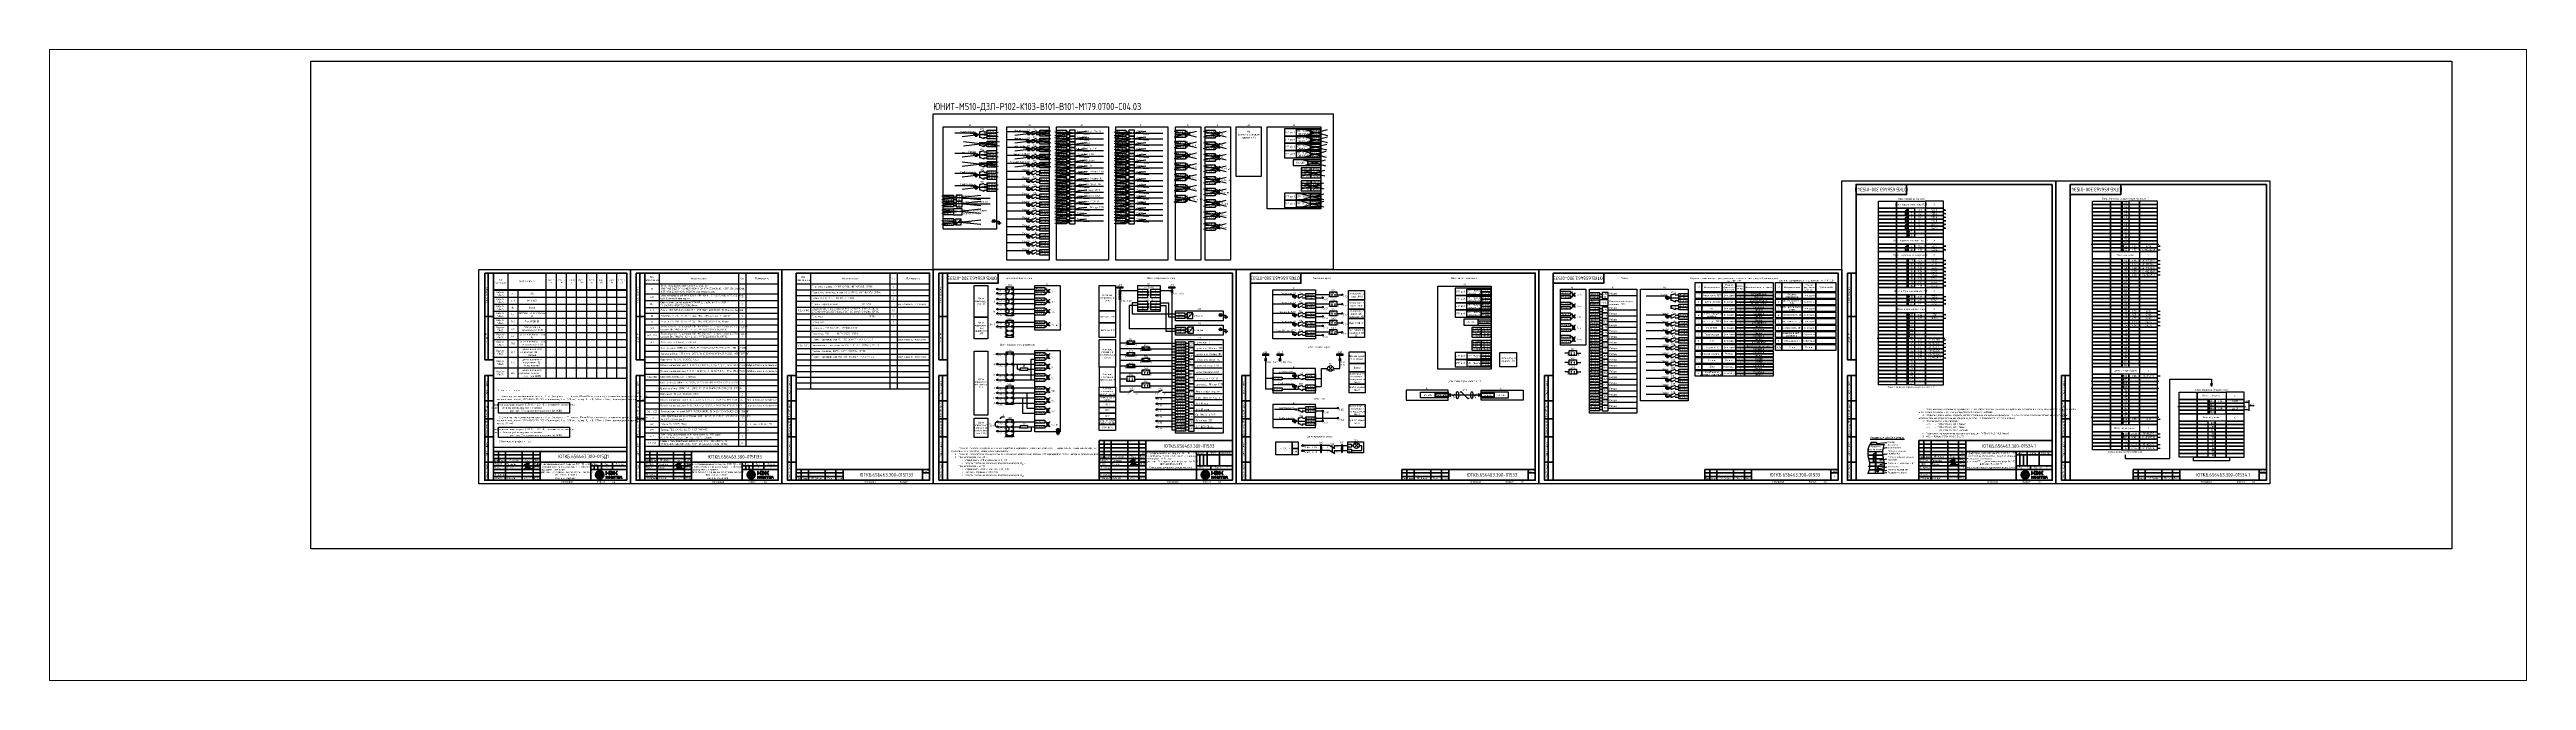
# Paper-space layout 'Лист3 (3)' of a CAD drawing. Header units: millimetres. Extents: x -38 to 155, y 81 to 130.
# The model-space entities are those that its viewports show. They can reach past a viewport. Long polylines and large blocks are cut down to what shows.
import ezdxf

# ---------------------------------------------------------------- set-up
doc = ezdxf.new("R2010")
doc.units = ezdxf.units.MM
doc.styles.add('Gost type A_2.5', font='GOST_0.TTF', dxfattribs={"height": 2.5})
doc.styles.add('Gost_type_A', font='GOST_0.TTF')

# ---------------------------------------------------------------- blocks, each defined once
blk = doc.blocks.new('Штамп угловой верхний')
at = {"lineweight": 50}
blk.add_lwpolyline([(0, 0), (70, 0), (70, -14), (0, -14)], close=True, dxfattribs=at)
blk = doc.blocks.new('Формат_А3')
blk.add_lwpolyline([(-420, 297), (0, 297), (0, 0), (-420, 0)], close=True)
at = {"lineweight": 50}
blk.add_lwpolyline([(-400, 292), (-5, 292), (-5, 5), (-400, 5)], close=True, dxfattribs=at)
blk = doc.blocks.new('Штамп левый верхний')
at = {"lineweight": 50}
for points in [[(-12, 0), (-7, 0), (-7, -60), (-12, -60)], [(-7, 0), (0, 0), (0, -60), (-7, -60)], [(-12, -60), (-7, -60), (-7, -120), (-12, -120)], [(-7, -60), (0, -60), (0, -120), (-7, -120)]]:
    blk.add_lwpolyline(points, close=True, dxfattribs=at)
at = {"char_height": 2.5, "width": 60, "attachment_point": 5, "rotation": 90, "style": 'Gost_type_A'}
for s, insert in [('Перв. примен.', (-9.5, -30)), ('Справ. №', (-9.5, -90))]:
    blk.add_mtext(s, dxfattribs=dict(at, insert=insert))
blk = doc.blocks.new('Штамп левый нижний')
at = {"lineweight": 50}
for points in [[(-12, 145), (-7, 145), (-7, 110), (-12, 110)], [(-7, 145), (0, 145), (0, 110), (-7, 110)], [(-12, 110), (-7, 110), (-7, 85), (-12, 85)], [(-7, 110), (0, 110), (0, 85), (-7, 85)], [(-12, 85), (-7, 85), (-7, 60), (-12, 60)], [(-7, 85), (0, 85), (0, 60), (-7, 60)], [(-12, 60), (-7, 60), (-7, 25), (-12, 25)], [(-7, 60), (0, 60), (0, 25), (-7, 25)], [(-12, 25), (-7, 25), (-7, 0), (-12, 0)], [(-7, 25), (0, 25), (0, 0), (-7, 0)]]:
    blk.add_lwpolyline(points, close=True, dxfattribs=at)
at = {"char_height": 2.5, "attachment_point": 5, "rotation": 90, "style": 'Gost_type_A'}
for s, insert, width in [('Инв. № дубл.', (-9.5, 97.5), 25), ('Подп. и дата', (-9.5, 127.5), 35), ('Взам. инв. №', (-9.5, 72.5), 25), ('Подп. и дата', (-9.5, 42.5), 35), ('Инв. N подл.', (-9.5, 12.5), 25)]:
    blk.add_mtext(s, dxfattribs=dict(at, insert=insert, width=width))
blk = doc.blocks.new('*U20')
at = {"lineweight": 0, "true_color": 0x00cb62}
h = blk.add_hatch(color=112, dxfattribs=at)
h.dxf.hatch_style = 1
edge = h.paths.add_edge_path()
edge.add_spline(control_points=[(-12.5, 6.1), (-15.9, 6.1), (-18.6, 3.3), (-18.6, 0)], knot_values=[1, 1, 1, 1, 2, 2, 2, 2], degree=3, periodic=0)
edge.add_spline(control_points=[(-18.6, 0), (-18.6, -3.4), (-15.9, -6.2), (-12.5, -6.2)], knot_values=[0, 0, 0, 0, 1, 1, 1, 1], degree=3, periodic=0)
edge.add_spline(control_points=[(-12.5, -6.2), (-9.1, -6.2), (-6.3, -3.4), (-6.3, 0)], knot_values=[3, 3, 3, 3, 4, 4, 4, 4], degree=3, periodic=0)
edge.add_spline(control_points=[(-6.3, 0), (-6.3, 3.3), (-9.1, 6.1), (-12.5, 6.1)], knot_values=[2, 2, 2, 2, 3, 3, 3, 3], degree=3, periodic=0)
edge = h.paths.add_edge_path(flags=16)
edge.add_spline(control_points=[(-18.2, 0), (-18.2, 3.2), (-15.7, 6), (-12.5, 6)], knot_values=[0, 0, 0, 0, 1, 1, 1, 1], degree=3, periodic=0)
edge.add_spline(control_points=[(-12.5, 6), (-9.2, 6), (-6.7, 3.2), (-6.7, 0)], knot_values=[3, 3, 3, 3, 4, 4, 4, 4], degree=3, periodic=0)
edge.add_spline(control_points=[(-6.7, 0), (-6.7, -3.3), (-9.2, -5.8), (-12.5, -5.8)], knot_values=[2, 2, 2, 2, 3, 3, 3, 3], degree=3, periodic=0)
edge.add_spline(control_points=[(-12.5, -5.8), (-15.7, -5.8), (-18.2, -3.3), (-18.2, 0)], knot_values=[1, 1, 1, 1, 2, 2, 2, 2], degree=3, periodic=0)
h = blk.add_hatch(color=112, dxfattribs=at)
h.dxf.hatch_style = 1
edge = h.paths.add_edge_path()
edge.add_spline(control_points=[(-12.5, 5.5), (-15.7, 5.5), (-18.2, 3), (-18.2, 0)], knot_values=[1, 1, 1, 1, 2, 2, 2, 2], degree=3, periodic=0)
edge.add_spline(control_points=[(-18.2, 0), (-18.2, -3.1), (-15.7, -5.6), (-12.5, -5.6)], knot_values=[0, 0, 0, 0, 1, 1, 1, 1], degree=3, periodic=0)
edge.add_spline(control_points=[(-12.5, -5.6), (-9.3, -5.6), (-6.7, -3.1), (-6.7, 0)], knot_values=[3, 3, 3, 3, 4, 4, 4, 4], degree=3, periodic=0)
edge.add_spline(control_points=[(-6.7, 0), (-6.7, 3), (-9.3, 5.5), (-12.5, 5.5)], knot_values=[2, 2, 2, 2, 3, 3, 3, 3], degree=3, periodic=0)
edge = h.paths.add_edge_path(flags=16)
edge.add_spline(control_points=[(-17.9, 0), (-17.9, 2.9), (-15.5, 5.4), (-12.5, 5.4)], knot_values=[0, 0, 0, 0, 1, 1, 1, 1], degree=3, periodic=0)
edge.add_spline(control_points=[(-12.5, 5.4), (-9.4, 5.4), (-7.1, 2.9), (-7.1, 0)], knot_values=[3, 3, 3, 3, 4, 4, 4, 4], degree=3, periodic=0)
edge.add_spline(control_points=[(-7.1, 0), (-7.1, -3), (-9.4, -5.3), (-12.5, -5.3)], knot_values=[2, 2, 2, 2, 3, 3, 3, 3], degree=3, periodic=0)
edge.add_spline(control_points=[(-12.5, -5.3), (-15.5, -5.3), (-17.9, -3), (-17.9, 0)], knot_values=[1, 1, 1, 1, 2, 2, 2, 2], degree=3, periodic=0)
h = blk.add_hatch(color=112, dxfattribs=at)
h.dxf.hatch_style = 1
edge = h.paths.add_edge_path()
edge.add_spline(control_points=[(-17.9, 0), (-17.9, -2.8), (-15.5, -5), (-12.5, -5)], knot_values=[0, 0, 0, 0, 1, 1, 1, 1], degree=3, periodic=0)
edge.add_spline(control_points=[(-12.5, -5), (-9.5, -5), (-7.1, -2.8), (-7.1, 0)], knot_values=[3, 3, 3, 3, 4, 4, 4, 4], degree=3, periodic=0)
edge.add_spline(control_points=[(-7.1, 0), (-7.1, 2.7), (-9.5, 4.9), (-12.5, 4.9)], knot_values=[2, 2, 2, 2, 3, 3, 3, 3], degree=3, periodic=0)
edge.add_spline(control_points=[(-12.5, 4.9), (-15.5, 4.9), (-17.9, 2.7), (-17.9, 0)], knot_values=[1, 1, 1, 1, 2, 2, 2, 2], degree=3, periodic=0)
edge = h.paths.add_edge_path(flags=16)
edge.add_spline(control_points=[(-17.5, 0), (-17.5, 2.6), (-15.3, 4.8), (-12.5, 4.8)], knot_values=[0, 0, 0, 0, 1, 1, 1, 1], degree=3, periodic=0)
edge.add_spline(control_points=[(-12.5, 4.8), (-9.6, 4.8), (-7.4, 2.6), (-7.4, 0)], knot_values=[3, 3, 3, 3, 4, 4, 4, 4], degree=3, periodic=0)
edge.add_spline(control_points=[(-7.4, 0), (-7.4, -2.7), (-9.6, -4.7), (-12.5, -4.7)], knot_values=[2, 2, 2, 2, 3, 3, 3, 3], degree=3, periodic=0)
edge.add_spline(control_points=[(-12.5, -4.7), (-15.3, -4.7), (-17.5, -2.7), (-17.5, 0)], knot_values=[1, 1, 1, 1, 2, 2, 2, 2], degree=3, periodic=0)
h = blk.add_hatch(color=112, dxfattribs=at)
h.dxf.hatch_style = 1
edge = h.paths.add_edge_path()
edge.add_spline(control_points=[(-7.4, 0), (-7.4, 0.3), (-7.5, 0.6), (-7.5, 0.9)], knot_values=[3, 3, 3, 3, 3.12466, 3.12466, 3.12466, 3.12466], degree=3, periodic=0)
edge.add_spline(control_points=[(-7.5, 0.9), (-8, 2.9), (-10.1, 4.4), (-12.5, 4.4)], knot_values=[2, 2, 2, 2, 2.864772, 2.864772, 2.864772, 2.864772], degree=3, periodic=0)
edge.add_spline(control_points=[(-12.5, 4.4), (-14.9, 4.4), (-16.9, 2.9), (-17.4, 0.9)], knot_values=[1.135231, 1.135231, 1.135231, 1.135231, 2, 2, 2, 2], degree=3, periodic=0)
edge.add_spline(control_points=[(-17.4, 0.9), (-17.5, 0.6), (-17.5, 0.3), (-17.5, 0)], knot_values=[0.875337, 0.875337, 0.875337, 0.875337, 1, 1, 1, 1], degree=3, periodic=0)
edge.add_spline(control_points=[(-17.5, 0), (-17.5, -0.4), (-17.5, -0.7), (-17.4, -1.1)], knot_values=[1, 1, 1, 1, 1.132178, 1.132178, 1.132178, 1.132178], degree=3, periodic=0)
edge.add_spline(control_points=[(-17.4, -1.1), (-16.9, -3), (-14.9, -4.5), (-12.5, -4.5)], knot_values=[0, 0, 0, 0, 0.858028, 0.858028, 0.858028, 0.858028], degree=3, periodic=0)
edge.add_spline(control_points=[(-12.5, -4.5), (-10.1, -4.5), (-8.1, -3), (-7.6, -1.1)], knot_values=[3.141968, 3.141968, 3.141968, 3.141968, 4, 4, 4, 4], degree=3, periodic=0)
edge.add_spline(control_points=[(-7.6, -1.1), (-7.5, -0.7), (-7.4, -0.4), (-7.4, 0)], knot_values=[2.867825, 2.867825, 2.867825, 2.867825, 3, 3, 3, 3], degree=3, periodic=0)
edge = h.paths.add_edge_path(flags=16)
edge.add_spline(control_points=[(-17.2, 0), (-17.2, 0.2), (-17.1, 0.5), (-17.1, 0.8)], knot_values=[1, 1, 1, 1, 1.132889, 1.132889, 1.132889, 1.132889], degree=3, periodic=0)
edge.add_spline(control_points=[(-17.1, 0.8), (-16.6, 2.7), (-14.8, 4.2), (-12.5, 4.2)], knot_values=[0, 0, 0, 0, 0.878882, 0.878882, 0.878882, 0.878882], degree=3, periodic=0)
edge.add_spline(control_points=[(-12.5, 4.2), (-10.1, 4.2), (-8.3, 2.7), (-7.9, 0.8)], knot_values=[3.121118, 3.121118, 3.121118, 3.121118, 4, 4, 4, 4], degree=3, periodic=0)
edge.add_spline(control_points=[(-7.9, 0.8), (-7.8, 0.5), (-7.8, 0.2), (-7.8, 0)], knot_values=[2.867111, 2.867111, 2.867111, 2.867111, 3, 3, 3, 3], degree=3, periodic=0)
edge.add_spline(control_points=[(-7.8, 0), (-7.8, -0.3), (-7.8, -0.6), (-7.9, -0.9)], knot_values=[3, 3, 3, 3, 3.139265, 3.139265, 3.139265, 3.139265], degree=3, periodic=0)
edge.add_spline(control_points=[(-7.9, -0.9), (-8.3, -2.8), (-10.2, -4.1), (-12.5, -4.1), (-14.8, -4.1), (-16.6, -2.8), (-17, -0.9)], knot_values=[1.128324, 1.128324, 1.128324, 1.128324, 2, 2, 2, 2.871676, 2.871676, 2.871676, 2.871676], degree=3, periodic=0)
edge.add_spline(control_points=[(-17, -0.9), (-17.1, -0.6), (-17.2, -0.3), (-17.2, 0)], knot_values=[0.860735, 0.860735, 0.860735, 0.860735, 1, 1, 1, 1], degree=3, periodic=0)
edge = h.paths.add_edge_path(flags=0)
edge.add_spline(control_points=[(-16.8, 0), (-16.8, 0.2), (-16.8, 0.4), (-16.7, 0.6)], knot_values=[1, 1, 1, 1, 1.129952, 1.129952, 1.129952, 1.129952], degree=3, periodic=0)
edge.add_spline(control_points=[(-16.7, 0.6), (-16.3, 2.3), (-14.6, 3.7), (-12.5, 3.7)], knot_values=[0, 0, 0, 0, 0.883348, 0.883348, 0.883348, 0.883348], degree=3, periodic=0)
edge.add_spline(control_points=[(-12.5, 3.7), (-10.3, 3.7), (-8.6, 2.3), (-8.2, 0.6)], knot_values=[3.11667, 3.11667, 3.11667, 3.11667, 4, 4, 4, 4], degree=3, periodic=0)
edge.add_spline(control_points=[(-8.2, 0.6), (-8.2, 0.4), (-8.1, 0.2), (-8.1, 0)], knot_values=[2.870028, 2.870028, 2.870028, 2.870028, 3, 3, 3, 3], degree=3, periodic=0)
edge.add_spline(control_points=[(-8.1, 0), (-8.1, -0.3), (-8.2, -0.5), (-8.2, -0.8)], knot_values=[3, 3, 3, 3, 3.135947, 3.135947, 3.135947, 3.135947], degree=3, periodic=0)
edge.add_spline(control_points=[(-8.2, -0.8), (-8.6, -2.4), (-10.3, -3.5), (-12.5, -3.5)], knot_values=[2, 2, 2, 2, 2.876458, 2.876458, 2.876458, 2.876458], degree=3, periodic=0)
edge.add_spline(control_points=[(-12.5, -3.5), (-14.6, -3.5), (-16.3, -2.4), (-16.7, -0.8)], knot_values=[1.12352, 1.12352, 1.12352, 1.12352, 2, 2, 2, 2], degree=3, periodic=0)
edge.add_spline(control_points=[(-16.7, -0.8), (-16.8, -0.5), (-16.8, -0.3), (-16.8, 0)], knot_values=[0.864077, 0.864077, 0.864077, 0.864077, 1, 1, 1, 1], degree=3, periodic=0)
edge = h.paths.add_edge_path(flags=0)
edge.add_spline(control_points=[(-16.4, 0), (-16.4, 0.1), (-16.4, 0.3), (-16.4, 0.5)], knot_values=[1, 1, 1, 1, 1.126377, 1.126377, 1.126377, 1.126377], degree=3, periodic=0)
edge.add_spline(control_points=[(-16.4, 0.5), (-16, 1.9), (-14.5, 3.1), (-12.5, 3.1)], knot_values=[0, 0, 0, 0, 0.888928, 0.888928, 0.888928, 0.888928], degree=3, periodic=0)
edge.add_spline(control_points=[(-12.5, 3.1), (-10.5, 3.1), (-8.9, 1.9), (-8.6, 0.5)], knot_values=[3.111075, 3.111075, 3.111075, 3.111075, 4, 4, 4, 4], degree=3, periodic=0)
edge.add_spline(control_points=[(-8.6, 0.5), (-8.5, 0.3), (-8.5, 0.1), (-8.5, 0)], knot_values=[2.87362, 2.87362, 2.87362, 2.87362, 3, 3, 3, 3], degree=3, periodic=0)
edge.add_spline(control_points=[(-8.5, 0), (-8.5, -0.2), (-8.5, -0.4), (-8.6, -0.6)], knot_values=[3, 3, 3, 3, 3.131788, 3.131788, 3.131788, 3.131788], degree=3, periodic=0)
edge.add_spline(control_points=[(-8.6, -0.6), (-8.9, -2), (-10.5, -3), (-12.5, -3)], knot_values=[2, 2, 2, 2, 2.882553, 2.882553, 2.882553, 2.882553], degree=3, periodic=0)
edge.add_spline(control_points=[(-12.5, -3), (-14.5, -3), (-16, -2), (-16.3, -0.6)], knot_values=[1.117444, 1.117444, 1.117444, 1.117444, 2, 2, 2, 2], degree=3, periodic=0)
edge.add_spline(control_points=[(-16.3, -0.6), (-16.4, -0.4), (-16.4, -0.2), (-16.4, 0)], knot_values=[0.868215, 0.868215, 0.868215, 0.868215, 1, 1, 1, 1], degree=3, periodic=0)
edge = h.paths.add_edge_path(flags=0)
edge.add_spline(control_points=[(-16, -0.5), (-16, -0.3), (-16.1, -0.2), (-16.1, 0), (-16.1, 0.1), (-16, 0.2), (-16, 0.4)], knot_values=[0.873534, 0.873534, 0.873534, 0.873534, 1, 1, 1, 1.12176, 1.12176, 1.12176, 1.12176], degree=3, periodic=0)
edge.add_spline(control_points=[(-16, 0.4), (-15.7, 1.5), (-14.3, 2.5), (-12.5, 2.5), (-10.6, 2.5), (-9.2, 1.5), (-8.9, 0.4)], knot_values=[3.103684, 3.103684, 3.103684, 3.103684, 3.999991, 3.999991, 3.999991, 4.896306, 4.896306, 4.896306, 4.896306], degree=3, periodic=0)
edge.add_spline(control_points=[(-8.9, 0.4), (-8.9, 0.2), (-8.9, 0.1), (-8.9, 0), (-8.9, -0.2), (-8.9, -0.3), (-8.9, -0.5)], knot_values=[2.878251, 2.878251, 2.878251, 2.878251, 3, 3, 3, 3.126453, 3.126453, 3.126453, 3.126453], degree=3, periodic=0)
edge.add_spline(control_points=[(-8.9, -0.5), (-9.2, -1.6), (-10.6, -2.4), (-12.5, -2.4), (-14.3, -2.4), (-15.7, -1.6), (-16, -0.5)], knot_values=[1.109435, 1.109435, 1.109435, 1.109435, 2.000012, 2.000012, 2.000012, 2.890577, 2.890577, 2.890577, 2.890577], degree=3, periodic=0)
edge = h.paths.add_edge_path(flags=0)
edge.add_spline(control_points=[(-15.7, 0), (-15.7, 0.1), (-15.7, 0.2), (-15.6, 0.3)], knot_values=[1, 1, 1, 1, 1.121318, 1.121318, 1.121318, 1.121318], degree=3, periodic=0)
edge.add_spline(control_points=[(-15.6, 0.3), (-15.4, 1.2), (-14.1, 1.9), (-12.5, 1.9)], knot_values=[0, 0, 0, 0, 0.9007, 0.9007, 0.9007, 0.9007], degree=3, periodic=0)
edge.add_spline(control_points=[(-12.5, 1.9), (-10.8, 1.9), (-9.5, 1.2), (-9.3, 0.3)], knot_values=[3.099305, 3.099305, 3.099305, 3.099305, 4, 4, 4, 4], degree=3, periodic=0)
edge.add_spline(control_points=[(-9.3, 0.3), (-9.3, 0.2), (-9.2, 0.1), (-9.2, 0)], knot_values=[2.878676, 2.878676, 2.878676, 2.878676, 3, 3, 3, 3], degree=3, periodic=0)
edge.add_spline(control_points=[(-9.2, 0), (-9.2, -0.2), (-9.3, -0.3), (-9.3, -0.4)], knot_values=[3, 3, 3, 3, 3.126159, 3.126159, 3.126159, 3.126159], degree=3, periodic=0)
edge.add_spline(control_points=[(-9.3, -0.4), (-9.5, -1.2), (-10.8, -1.8), (-12.5, -1.8), (-14.1, -1.8), (-15.4, -1.2), (-15.6, -0.4)], knot_values=[1.105344, 1.105344, 1.105344, 1.105344, 1.999995, 1.999995, 1.999995, 2.89465, 2.89465, 2.89465, 2.89465], degree=3, periodic=0)
edge.add_spline(control_points=[(-15.6, -0.4), (-15.7, -0.3), (-15.7, -0.2), (-15.7, 0)], knot_values=[0.873848, 0.873848, 0.873848, 0.873848, 1, 1, 1, 1], degree=3, periodic=0)
edge = h.paths.add_edge_path(flags=0)
edge.add_spline(control_points=[(-15.3, 0), (-15.3, 0), (-15.3, 0.1), (-15.3, 0.2)], knot_values=[1, 1, 1, 1, 1.112633, 1.112633, 1.112633, 1.112633], degree=3, periodic=0)
edge.add_spline(control_points=[(-15.3, 0.2), (-15.1, 0.8), (-13.9, 1.4), (-12.5, 1.4)], knot_values=[0, 0, 0, 0, 0.904875, 0.904875, 0.904875, 0.904875], degree=3, periodic=0)
edge.add_spline(control_points=[(-12.5, 1.4), (-11, 1.4), (-9.9, 0.8), (-9.6, 0.2)], knot_values=[3.095133, 3.095133, 3.095133, 3.095133, 4, 4, 4, 4], degree=3, periodic=0)
edge.add_spline(control_points=[(-9.6, 0.2), (-9.6, 0.1), (-9.6, 0), (-9.6, 0)], knot_values=[2.887357, 2.887357, 2.887357, 2.887357, 3, 3, 3, 3], degree=3, periodic=0)
edge.add_spline(control_points=[(-9.6, 0), (-9.6, -0.1), (-9.6, -0.2), (-9.7, -0.3)], knot_values=[3, 3, 3, 3, 3.117814, 3.117814, 3.117814, 3.117814], degree=3, periodic=0)
edge.add_spline(control_points=[(-9.7, -0.3), (-9.9, -0.9), (-11, -1.2), (-12.5, -1.2)], knot_values=[2, 2, 2, 2, 2.897768, 2.897768, 2.897768, 2.897768], degree=3, periodic=0)
edge.add_spline(control_points=[(-12.5, -1.2), (-13.9, -1.2), (-15.1, -0.9), (-15.3, -0.3)], knot_values=[1.102221, 1.102221, 1.102221, 1.102221, 2, 2, 2, 2], degree=3, periodic=0)
edge.add_spline(control_points=[(-15.3, -0.3), (-15.3, -0.2), (-15.3, -0.1), (-15.3, 0)], knot_values=[0.882198, 0.882198, 0.882198, 0.882198, 1, 1, 1, 1], degree=3, periodic=0)
edge = h.paths.add_edge_path(flags=0)
edge.add_spline(control_points=[(-15, 0), (-15, 0), (-15, 0), (-14.9, 0)], knot_values=[0.901648, 0.901648, 0.901648, 0.901648, 1, 1, 1, 1], degree=3, periodic=0)
edge.add_spline(control_points=[(-14.9, 0), (-14.8, 0.4), (-13.9, 0.8), (-12.5, 0.8)], knot_values=[0, 0, 0, 0, 0.912829, 0.912829, 0.912829, 0.912829], degree=3, periodic=0)
edge.add_spline(control_points=[(-12.5, 0.8), (-11.1, 0.8), (-10.2, 0.4), (-10, 0)], knot_values=[3.087219, 3.087219, 3.087219, 3.087219, 4, 4, 4, 4], degree=3, periodic=0)
edge.add_spline(control_points=[(-10, 0), (-10, 0), (-10, 0), (-10, 0)], knot_values=[3, 3, 3, 3, 3.098413, 3.098413, 3.098413, 3.098413], degree=3, periodic=0)
edge.add_spline(control_points=[(-10, 0), (-10, -0.1), (-10, -0.1), (-10, -0.1)], knot_values=[2.896056, 2.896056, 2.896056, 2.896056, 3, 3, 3, 3], degree=3, periodic=0)
edge.add_spline(control_points=[(-10, -0.1), (-10.2, -0.4), (-11.1, -0.7), (-12.5, -0.7)], knot_values=[2, 2, 2, 2, 2.903474, 2.903474, 2.903474, 2.903474], degree=3, periodic=0)
edge.add_spline(control_points=[(-12.5, -0.7), (-13.8, -0.7), (-14.8, -0.4), (-14.9, -0.1)], knot_values=[1.096469, 1.096469, 1.096469, 1.096469, 2, 2, 2, 2], degree=3, periodic=0)
edge.add_spline(control_points=[(-14.9, -0.1), (-15, -0.1), (-15, -0.1), (-15, 0)], knot_values=[1, 1, 1, 1, 1.103878, 1.103878, 1.103878, 1.103878], degree=3, periodic=0)
edge = h.paths.add_edge_path(flags=0)
edge.add_spline(control_points=[(-14.6, 0), (-14.6, 0), (-13.3, 0.1), (-12.5, 0.1)], knot_values=[1, 1, 1, 1, 2, 2, 2, 2], degree=3, periodic=0)
edge.add_spline(control_points=[(-12.5, 0.1), (-11.7, 0.1), (-10.4, 0), (-10.4, 0)], knot_values=[2, 2, 2, 2, 3, 3, 3, 3], degree=3, periodic=0)
edge.add_spline(control_points=[(-10.4, 0), (-10.4, -0.1), (-11.7, -0.2), (-12.5, -0.2)], knot_values=[3, 3, 3, 3, 4, 4, 4, 4], degree=3, periodic=0)
edge.add_spline(control_points=[(-12.5, -0.2), (-13.3, -0.2), (-14.6, -0.1), (-14.6, 0)], knot_values=[0, 0, 0, 0, 1, 1, 1, 1], degree=3, periodic=0)
h = blk.add_hatch(color=112, dxfattribs=at)
h.dxf.hatch_style = 1
edge = h.paths.add_edge_path()
edge.add_spline(control_points=[(-16.7, 0.6), (-16.3, 2.3), (-14.6, 3.7), (-12.5, 3.7)], knot_values=[0, 0, 0, 0, 0.883348, 0.883348, 0.883348, 0.883348], degree=3, periodic=0)
edge.add_spline(control_points=[(-12.5, 3.7), (-10.3, 3.7), (-8.6, 2.3), (-8.2, 0.6)], knot_values=[3.11667, 3.11667, 3.11667, 3.11667, 4, 4, 4, 4], degree=3, periodic=0)
edge.add_spline(control_points=[(-8.2, 0.6), (-8.2, 0.4), (-8.1, 0.2), (-8.1, 0)], knot_values=[2.870028, 2.870028, 2.870028, 2.870028, 3, 3, 3, 3], degree=3, periodic=0)
edge.add_spline(control_points=[(-8.1, 0), (-8.1, -0.3), (-8.2, -0.5), (-8.2, -0.8)], knot_values=[3, 3, 3, 3, 3.135947, 3.135947, 3.135947, 3.135947], degree=3, periodic=0)
edge.add_spline(control_points=[(-8.2, -0.8), (-8.6, -2.4), (-10.3, -3.5), (-12.5, -3.5)], knot_values=[2, 2, 2, 2, 2.876458, 2.876458, 2.876458, 2.876458], degree=3, periodic=0)
edge.add_spline(control_points=[(-12.5, -3.5), (-13.9, -3.5), (-15.1, -3.1), (-15.8, -2.3)], knot_values=[1.431996, 1.431996, 1.431996, 1.431996, 2, 2, 2, 2], degree=3, periodic=0)
edge.add_line((-15.8, -2.3), (-16.1, -2.5))
edge.add_spline(control_points=[(-16.1, -2.5), (-15.3, -3.3), (-13.9, -3.9), (-12.5, -3.9)], knot_values=[0, 0, 0, 0, 0.570003, 0.570003, 0.570003, 0.570003], degree=3, periodic=0)
edge.add_spline(control_points=[(-12.5, -3.9), (-10.2, -3.9), (-8.4, -2.6), (-7.9, -0.9)], knot_values=[3.139265, 3.139265, 3.139265, 3.139265, 4, 4, 4, 4], degree=3, periodic=0)
edge.add_spline(control_points=[(-7.9, -0.9), (-7.8, -0.6), (-7.8, -0.3), (-7.8, 0), (-7.8, 0.2), (-7.8, 0.5), (-7.9, 0.8)], knot_values=[2.871676, 2.871676, 2.871676, 2.871676, 3, 3, 3, 3.121118, 3.121118, 3.121118, 3.121118], degree=3, periodic=0)
edge.add_spline(control_points=[(-7.9, 0.8), (-8.3, 2.5), (-10.2, 3.8), (-12.5, 3.8)], knot_values=[2, 2, 2, 2, 2.867111, 2.867111, 2.867111, 2.867111], degree=3, periodic=0)
edge.add_spline(control_points=[(-12.5, 3.8), (-14.7, 3.8), (-16.6, 2.5), (-17.1, 0.8)], knot_values=[1.132889, 1.132889, 1.132889, 1.132889, 2, 2, 2, 2], degree=3, periodic=0)
edge.add_spline(control_points=[(-17.1, 0.8), (-17.1, 0.5), (-17.1, 0.2), (-17.1, 0), (-17.1, -0.3), (-17.1, -0.6), (-17, -0.9)], knot_values=[0.878882, 0.878882, 0.878882, 0.878882, 1, 1, 1, 1.128324, 1.128324, 1.128324, 1.128324], degree=3, periodic=0)
edge.add_spline(control_points=[(-17, -0.9), (-16.9, -1.5), (-16.6, -2), (-16.1, -2.5)], knot_values=[0.570003, 0.570003, 0.570003, 0.570003, 0.860735, 0.860735, 0.860735, 0.860735], degree=3, periodic=0)
edge.add_line((-16.1, -2.5), (-15.8, -2.3))
edge.add_spline(control_points=[(-15.8, -2.3), (-16.3, -1.8), (-16.6, -1.3), (-16.7, -0.8)], knot_values=[1.12352, 1.12352, 1.12352, 1.12352, 1.431996, 1.431996, 1.431996, 1.431996], degree=3, periodic=0)
edge.add_spline(control_points=[(-16.7, -0.8), (-16.8, -0.5), (-16.8, -0.3), (-16.8, 0)], knot_values=[0.864077, 0.864077, 0.864077, 0.864077, 1, 1, 1, 1], degree=3, periodic=0)
edge.add_spline(control_points=[(-16.8, 0), (-16.8, 0.2), (-16.8, 0.4), (-16.7, 0.6)], knot_values=[1, 1, 1, 1, 1.129952, 1.129952, 1.129952, 1.129952], degree=3, periodic=0)
h = blk.add_hatch(color=112, dxfattribs=at)
h.dxf.hatch_style = 1
edge = h.paths.add_edge_path()
edge.add_spline(control_points=[(-16.8, 0), (-16.8, -0.3), (-16.7, -0.5), (-16.7, -0.8)], knot_values=[1, 1, 1, 1, 1.12352, 1.12352, 1.12352, 1.12352], degree=3, periodic=0)
edge.add_spline(control_points=[(-16.7, -0.8), (-16.3, -2.2), (-14.5, -3.3), (-12.5, -3.3)], knot_values=[0, 0, 0, 0, 0.864077, 0.864077, 0.864077, 0.864077], degree=3, periodic=0)
edge.add_spline(control_points=[(-12.5, -3.3), (-10.4, -3.3), (-8.7, -2.2), (-8.2, -0.8)], knot_values=[3.135947, 3.135947, 3.135947, 3.135947, 4, 4, 4, 4], degree=3, periodic=0)
edge.add_spline(control_points=[(-8.2, -0.8), (-8.2, -0.5), (-8.2, -0.3), (-8.2, 0)], knot_values=[2.876458, 2.876458, 2.876458, 2.876458, 3, 3, 3, 3], degree=3, periodic=0)
edge.add_spline(control_points=[(-8.2, 0), (-8.2, 0.2), (-8.2, 0.4), (-8.2, 0.6)], knot_values=[3, 3, 3, 3, 3.11667, 3.11667, 3.11667, 3.11667], degree=3, periodic=0)
edge.add_spline(control_points=[(-8.2, 0.6), (-8.7, 2.1), (-10.4, 3.2), (-12.5, 3.2)], knot_values=[2, 2, 2, 2, 2.870028, 2.870028, 2.870028, 2.870028], degree=3, periodic=0)
edge.add_spline(control_points=[(-12.5, 3.2), (-14.5, 3.2), (-16.3, 2.1), (-16.7, 0.6)], knot_values=[1.129952, 1.129952, 1.129952, 1.129952, 2, 2, 2, 2], degree=3, periodic=0)
edge.add_spline(control_points=[(-16.7, 0.6), (-16.8, 0.4), (-16.8, 0.2), (-16.8, 0)], knot_values=[0.883348, 0.883348, 0.883348, 0.883348, 1, 1, 1, 1], degree=3, periodic=0)
edge = h.paths.add_edge_path(flags=16)
edge.add_spline(control_points=[(-16.4, 0), (-16.4, 0.1), (-16.4, 0.3), (-16.4, 0.5)], knot_values=[1, 1, 1, 1, 1.126377, 1.126377, 1.126377, 1.126377], degree=3, periodic=0)
edge.add_spline(control_points=[(-16.4, 0.5), (-16, 1.9), (-14.5, 3.1), (-12.5, 3.1)], knot_values=[0, 0, 0, 0, 0.888928, 0.888928, 0.888928, 0.888928], degree=3, periodic=0)
edge.add_spline(control_points=[(-12.5, 3.1), (-10.5, 3.1), (-8.9, 1.9), (-8.6, 0.5)], knot_values=[3.111075, 3.111075, 3.111075, 3.111075, 4, 4, 4, 4], degree=3, periodic=0)
edge.add_spline(control_points=[(-8.6, 0.5), (-8.5, 0.3), (-8.5, 0.1), (-8.5, 0)], knot_values=[2.87362, 2.87362, 2.87362, 2.87362, 3, 3, 3, 3], degree=3, periodic=0)
edge.add_spline(control_points=[(-8.5, 0), (-8.5, -0.2), (-8.5, -0.4), (-8.6, -0.6)], knot_values=[3, 3, 3, 3, 3.131788, 3.131788, 3.131788, 3.131788], degree=3, periodic=0)
edge.add_spline(control_points=[(-8.6, -0.6), (-8.9, -2), (-10.5, -3), (-12.5, -3)], knot_values=[2, 2, 2, 2, 2.882553, 2.882553, 2.882553, 2.882553], degree=3, periodic=0)
edge.add_spline(control_points=[(-12.5, -3), (-14.5, -3), (-16, -2), (-16.3, -0.6)], knot_values=[1.117444, 1.117444, 1.117444, 1.117444, 2, 2, 2, 2], degree=3, periodic=0)
edge.add_spline(control_points=[(-16.3, -0.6), (-16.4, -0.4), (-16.4, -0.2), (-16.4, 0)], knot_values=[0.868215, 0.868215, 0.868215, 0.868215, 1, 1, 1, 1], degree=3, periodic=0)
edge = h.paths.add_edge_path(flags=0)
edge.add_spline(control_points=[(-16, -0.5), (-16, -0.3), (-16.1, -0.2), (-16.1, 0), (-16.1, 0.1), (-16, 0.2), (-16, 0.4)], knot_values=[0.873534, 0.873534, 0.873534, 0.873534, 1, 1, 1, 1.12176, 1.12176, 1.12176, 1.12176], degree=3, periodic=0)
edge.add_spline(control_points=[(-16, 0.4), (-15.7, 1.5), (-14.3, 2.5), (-12.5, 2.5), (-10.6, 2.5), (-9.2, 1.5), (-8.9, 0.4)], knot_values=[3.103684, 3.103684, 3.103684, 3.103684, 3.999991, 3.999991, 3.999991, 4.896306, 4.896306, 4.896306, 4.896306], degree=3, periodic=0)
edge.add_spline(control_points=[(-8.9, 0.4), (-8.9, 0.2), (-8.9, 0.1), (-8.9, 0), (-8.9, -0.2), (-8.9, -0.3), (-8.9, -0.5)], knot_values=[2.878251, 2.878251, 2.878251, 2.878251, 3, 3, 3, 3.126453, 3.126453, 3.126453, 3.126453], degree=3, periodic=0)
edge.add_spline(control_points=[(-8.9, -0.5), (-9.2, -1.6), (-10.6, -2.4), (-12.5, -2.4), (-14.3, -2.4), (-15.7, -1.6), (-16, -0.5)], knot_values=[1.109435, 1.109435, 1.109435, 1.109435, 2.000012, 2.000012, 2.000012, 2.890577, 2.890577, 2.890577, 2.890577], degree=3, periodic=0)
edge = h.paths.add_edge_path(flags=0)
edge.add_spline(control_points=[(-15.7, 0), (-15.7, 0.1), (-15.7, 0.2), (-15.6, 0.3)], knot_values=[1, 1, 1, 1, 1.121318, 1.121318, 1.121318, 1.121318], degree=3, periodic=0)
edge.add_spline(control_points=[(-15.6, 0.3), (-15.4, 1.2), (-14.1, 1.9), (-12.5, 1.9)], knot_values=[0, 0, 0, 0, 0.9007, 0.9007, 0.9007, 0.9007], degree=3, periodic=0)
edge.add_spline(control_points=[(-12.5, 1.9), (-10.8, 1.9), (-9.5, 1.2), (-9.3, 0.3)], knot_values=[3.099305, 3.099305, 3.099305, 3.099305, 4, 4, 4, 4], degree=3, periodic=0)
edge.add_spline(control_points=[(-9.3, 0.3), (-9.3, 0.2), (-9.2, 0.1), (-9.2, 0)], knot_values=[2.878676, 2.878676, 2.878676, 2.878676, 3, 3, 3, 3], degree=3, periodic=0)
edge.add_spline(control_points=[(-9.2, 0), (-9.2, -0.2), (-9.3, -0.3), (-9.3, -0.4)], knot_values=[3, 3, 3, 3, 3.126159, 3.126159, 3.126159, 3.126159], degree=3, periodic=0)
edge.add_spline(control_points=[(-9.3, -0.4), (-9.5, -1.2), (-10.8, -1.8), (-12.5, -1.8), (-14.1, -1.8), (-15.4, -1.2), (-15.6, -0.4)], knot_values=[1.105344, 1.105344, 1.105344, 1.105344, 1.999995, 1.999995, 1.999995, 2.89465, 2.89465, 2.89465, 2.89465], degree=3, periodic=0)
edge.add_spline(control_points=[(-15.6, -0.4), (-15.7, -0.3), (-15.7, -0.2), (-15.7, 0)], knot_values=[0.873848, 0.873848, 0.873848, 0.873848, 1, 1, 1, 1], degree=3, periodic=0)
edge = h.paths.add_edge_path(flags=0)
edge.add_spline(control_points=[(-15.3, 0.2), (-15.1, 0.8), (-13.9, 1.4), (-12.5, 1.4)], knot_values=[0, 0, 0, 0, 0.904875, 0.904875, 0.904875, 0.904875], degree=3, periodic=0)
edge.add_spline(control_points=[(-12.5, 1.4), (-11, 1.4), (-9.9, 0.8), (-9.6, 0.2)], knot_values=[3.095133, 3.095133, 3.095133, 3.095133, 4, 4, 4, 4], degree=3, periodic=0)
edge.add_spline(control_points=[(-9.6, 0.2), (-9.6, 0.1), (-9.6, 0), (-9.6, 0)], knot_values=[2.887357, 2.887357, 2.887357, 2.887357, 3, 3, 3, 3], degree=3, periodic=0)
edge.add_spline(control_points=[(-9.7, -0.3), (-9.6, -0.2), (-9.6, -0.1), (-9.6, 0)], knot_values=[3, 3, 3, 3, 3.117814, 3.117814, 3.117814, 3.117814], degree=3, periodic=0)
edge.add_spline(control_points=[(-9.7, -0.3), (-9.9, -0.9), (-11, -1.2), (-12.5, -1.2)], knot_values=[2, 2, 2, 2, 2.897768, 2.897768, 2.897768, 2.897768], degree=3, periodic=0)
edge.add_spline(control_points=[(-12.5, -1.2), (-13.9, -1.2), (-15.1, -0.9), (-15.3, -0.3)], knot_values=[1.102221, 1.102221, 1.102221, 1.102221, 2, 2, 2, 2], degree=3, periodic=0)
edge.add_spline(control_points=[(-15.3, 0), (-15.3, -0.1), (-15.3, -0.2), (-15.3, -0.3)], knot_values=[0.882198, 0.882198, 0.882198, 0.882198, 1, 1, 1, 1], degree=3, periodic=0)
edge.add_spline(control_points=[(-15.3, 0), (-15.3, 0), (-15.3, 0.1), (-15.3, 0.2)], knot_values=[1, 1, 1, 1, 1.112633, 1.112633, 1.112633, 1.112633], degree=3, periodic=0)
edge = h.paths.add_edge_path(flags=0)
edge.add_spline(control_points=[(-12.5, 0.4), (-13.3, 0.4), (-14.7, 0.3), (-14.9, 0)], knot_values=[0, 0, 0, 0, 0.901648, 0.901648, 0.901648, 0.901648], degree=3, periodic=0)
edge.add_spline(control_points=[(-14.9, 0), (-14.8, 0.4), (-13.9, 0.8), (-12.5, 0.8)], knot_values=[0, 0, 0, 0, 0.912829, 0.912829, 0.912829, 0.912829], degree=3, periodic=0)
edge.add_spline(control_points=[(-12.5, 0.8), (-11.1, 0.8), (-10.2, 0.4), (-10, 0)], knot_values=[3.087219, 3.087219, 3.087219, 3.087219, 4, 4, 4, 4], degree=3, periodic=0)
edge.add_spline(control_points=[(-10, 0), (-10, 0), (-10, 0), (-10, 0)], knot_values=[3, 3, 3, 3, 3.098413, 3.098413, 3.098413, 3.098413], degree=3, periodic=0)
edge.add_spline(control_points=[(-10, 0), (-10, -0.1), (-10, -0.1), (-10, -0.1)], knot_values=[2.896056, 2.896056, 2.896056, 2.896056, 3, 3, 3, 3], degree=3, periodic=0)
edge.add_spline(control_points=[(-12.5, -0.4), (-11.6, -0.4), (-10.3, -0.4), (-10, -0.1)], knot_values=[2, 2, 2, 2, 2.896056, 2.896056, 2.896056, 2.896056], degree=3, periodic=0)
edge.add_spline(control_points=[(-10, -0.1), (-10.2, -0.4), (-11.1, -0.7), (-12.5, -0.7)], knot_values=[2, 2, 2, 2, 2.903474, 2.903474, 2.903474, 2.903474], degree=3, periodic=0)
edge.add_spline(control_points=[(-12.5, -0.7), (-13.8, -0.7), (-14.8, -0.4), (-14.9, -0.1)], knot_values=[1.096469, 1.096469, 1.096469, 1.096469, 2, 2, 2, 2], degree=3, periodic=0)
edge.add_spline(control_points=[(-14.9, -0.1), (-15, -0.1), (-15, -0.1), (-15, 0)], knot_values=[1, 1, 1, 1, 1.103878, 1.103878, 1.103878, 1.103878], degree=3, periodic=0)
edge.add_spline(control_points=[(-15, 0), (-15, 0), (-15, 0), (-14.9, 0)], knot_values=[0.901648, 0.901648, 0.901648, 0.901648, 1, 1, 1, 1], degree=3, periodic=0)
edge = h.paths.add_edge_path(flags=0)
edge.add_spline(control_points=[(-14.6, 0), (-14.6, 0), (-13.3, 0.1), (-12.5, 0.1)], knot_values=[1, 1, 1, 1, 2, 2, 2, 2], degree=3, periodic=0)
edge.add_spline(control_points=[(-12.5, 0.1), (-11.7, 0.1), (-10.4, 0), (-10.4, 0)], knot_values=[2, 2, 2, 2, 3, 3, 3, 3], degree=3, periodic=0)
edge.add_spline(control_points=[(-10.4, 0), (-10.4, -0.1), (-11.7, -0.2), (-12.5, -0.2)], knot_values=[3, 3, 3, 3, 4, 4, 4, 4], degree=3, periodic=0)
edge.add_spline(control_points=[(-12.5, -0.2), (-13.3, -0.2), (-14.6, -0.1), (-14.6, 0)], knot_values=[0, 0, 0, 0, 1, 1, 1, 1], degree=3, periodic=0)
h = blk.add_hatch(color=112, dxfattribs=at)
h.dxf.hatch_style = 1
edge = h.paths.add_edge_path()
edge.add_spline(control_points=[(-16.4, 0.5), (-16.4, 0.3), (-16.4, 0.1), (-16.4, 0)], knot_values=[0.888928, 0.888928, 0.888928, 0.888928, 1, 1, 1, 1], degree=3, periodic=0)
edge.add_spline(control_points=[(-16.4, 0), (-16.4, -0.2), (-16.4, -0.4), (-16.3, -0.6)], knot_values=[1, 1, 1, 1, 1.117444, 1.117444, 1.117444, 1.117444], degree=3, periodic=0)
edge.add_spline(control_points=[(-16.3, -0.6), (-16, -1.8), (-14.4, -2.7), (-12.5, -2.7)], knot_values=[0, 0, 0, 0, 0.868215, 0.868215, 0.868215, 0.868215], degree=3, periodic=0)
edge.add_spline(control_points=[(-12.5, -2.7), (-10.6, -2.7), (-9, -1.8), (-8.6, -0.6)], knot_values=[3.131788, 3.131788, 3.131788, 3.131788, 4, 4, 4, 4], degree=3, periodic=0)
edge.add_spline(control_points=[(-8.6, -0.6), (-8.6, -0.4), (-8.5, -0.2), (-8.5, 0)], knot_values=[2.882553, 2.882553, 2.882553, 2.882553, 3, 3, 3, 3], degree=3, periodic=0)
edge.add_spline(control_points=[(-8.5, 0), (-8.5, 0.1), (-8.5, 0.3), (-8.6, 0.5)], knot_values=[3, 3, 3, 3, 3.111075, 3.111075, 3.111075, 3.111075], degree=3, periodic=0)
edge.add_spline(control_points=[(-8.6, 0.5), (-9, 1.7), (-10.6, 2.6), (-12.5, 2.6)], knot_values=[2, 2, 2, 2, 2.87362, 2.87362, 2.87362, 2.87362], degree=3, periodic=0)
edge.add_spline(control_points=[(-12.5, 2.6), (-14.4, 2.6), (-16, 1.7), (-16.4, 0.5)], knot_values=[1.126377, 1.126377, 1.126377, 1.126377, 2, 2, 2, 2], degree=3, periodic=0)
edge = h.paths.add_edge_path(flags=16)
edge.add_spline(control_points=[(-16, 0.4), (-15.7, 1.5), (-14.3, 2.5), (-12.5, 2.5), (-10.6, 2.5), (-9.2, 1.5), (-8.9, 0.4)], knot_values=[3.103684, 3.103684, 3.103684, 3.103684, 3.999991, 3.999991, 3.999991, 4.896306, 4.896306, 4.896306, 4.896306], degree=3, periodic=0)
edge.add_spline(control_points=[(-8.9, 0.4), (-8.9, 0.2), (-8.9, 0.1), (-8.9, 0), (-8.9, -0.2), (-8.9, -0.3), (-8.9, -0.5)], knot_values=[2.878251, 2.878251, 2.878251, 2.878251, 3, 3, 3, 3.126453, 3.126453, 3.126453, 3.126453], degree=3, periodic=0)
edge.add_spline(control_points=[(-8.9, -0.5), (-9.2, -1.6), (-10.6, -2.4), (-12.5, -2.4), (-14.3, -2.4), (-15.7, -1.6), (-16, -0.5)], knot_values=[1.109435, 1.109435, 1.109435, 1.109435, 2.000012, 2.000012, 2.000012, 2.890577, 2.890577, 2.890577, 2.890577], degree=3, periodic=0)
edge.add_spline(control_points=[(-16, -0.5), (-16, -0.3), (-16.1, -0.2), (-16.1, 0), (-16.1, 0.1), (-16, 0.2), (-16, 0.4)], knot_values=[0.873534, 0.873534, 0.873534, 0.873534, 1, 1, 1, 1.12176, 1.12176, 1.12176, 1.12176], degree=3, periodic=0)
edge = h.paths.add_edge_path(flags=0)
edge.add_spline(control_points=[(-15.6, 0.3), (-15.4, 1.2), (-14.1, 1.9), (-12.5, 1.9)], knot_values=[0, 0, 0, 0, 0.9007, 0.9007, 0.9007, 0.9007], degree=3, periodic=0)
edge.add_spline(control_points=[(-12.5, 1.9), (-10.8, 1.9), (-9.5, 1.2), (-9.3, 0.3)], knot_values=[3.099305, 3.099305, 3.099305, 3.099305, 4, 4, 4, 4], degree=3, periodic=0)
edge.add_spline(control_points=[(-9.3, 0.3), (-9.3, 0.2), (-9.2, 0.1), (-9.2, 0)], knot_values=[2.878676, 2.878676, 2.878676, 2.878676, 3, 3, 3, 3], degree=3, periodic=0)
edge.add_spline(control_points=[(-9.2, 0), (-9.2, -0.2), (-9.3, -0.3), (-9.3, -0.4)], knot_values=[3, 3, 3, 3, 3.126159, 3.126159, 3.126159, 3.126159], degree=3, periodic=0)
edge.add_spline(control_points=[(-9.3, -0.4), (-9.5, -1.2), (-10.8, -1.8), (-12.5, -1.8), (-14.1, -1.8), (-15.4, -1.2), (-15.6, -0.4)], knot_values=[1.105344, 1.105344, 1.105344, 1.105344, 1.999995, 1.999995, 1.999995, 2.89465, 2.89465, 2.89465, 2.89465], degree=3, periodic=0)
edge.add_spline(control_points=[(-15.6, -0.4), (-15.7, -0.3), (-15.7, -0.2), (-15.7, 0)], knot_values=[0.873848, 0.873848, 0.873848, 0.873848, 1, 1, 1, 1], degree=3, periodic=0)
edge.add_spline(control_points=[(-15.7, 0), (-15.7, 0.1), (-15.7, 0.2), (-15.6, 0.3)], knot_values=[1, 1, 1, 1, 1.121318, 1.121318, 1.121318, 1.121318], degree=3, periodic=0)
edge = h.paths.add_edge_path(flags=0)
edge.add_spline(control_points=[(-15.3, 0.2), (-15.1, 0.8), (-13.9, 1.4), (-12.5, 1.4)], knot_values=[0, 0, 0, 0, 0.904875, 0.904875, 0.904875, 0.904875], degree=3, periodic=0)
edge.add_spline(control_points=[(-12.5, 1.4), (-11, 1.4), (-9.9, 0.8), (-9.6, 0.2)], knot_values=[3.095133, 3.095133, 3.095133, 3.095133, 4, 4, 4, 4], degree=3, periodic=0)
edge.add_spline(control_points=[(-9.6, 0.2), (-9.6, 0.1), (-9.6, 0), (-9.6, 0)], knot_values=[2.887357, 2.887357, 2.887357, 2.887357, 3, 3, 3, 3], degree=3, periodic=0)
edge.add_spline(control_points=[(-9.7, -0.3), (-9.6, -0.2), (-9.6, -0.1), (-9.6, 0)], knot_values=[3, 3, 3, 3, 3.117814, 3.117814, 3.117814, 3.117814], degree=3, periodic=0)
edge.add_spline(control_points=[(-9.7, -0.3), (-9.9, -0.9), (-11, -1.2), (-12.5, -1.2)], knot_values=[2, 2, 2, 2, 2.897768, 2.897768, 2.897768, 2.897768], degree=3, periodic=0)
edge.add_spline(control_points=[(-12.5, -1.2), (-13.9, -1.2), (-15.1, -0.9), (-15.3, -0.3)], knot_values=[1.102221, 1.102221, 1.102221, 1.102221, 2, 2, 2, 2], degree=3, periodic=0)
edge.add_spline(control_points=[(-15.3, 0), (-15.3, -0.1), (-15.3, -0.2), (-15.3, -0.3)], knot_values=[0.882198, 0.882198, 0.882198, 0.882198, 1, 1, 1, 1], degree=3, periodic=0)
edge.add_spline(control_points=[(-15.3, 0), (-15.3, 0), (-15.3, 0.1), (-15.3, 0.2)], knot_values=[1, 1, 1, 1, 1.112633, 1.112633, 1.112633, 1.112633], degree=3, periodic=0)
edge = h.paths.add_edge_path(flags=0)
edge.add_spline(control_points=[(-14.9, 0), (-14.8, 0.4), (-13.9, 0.8), (-12.5, 0.8)], knot_values=[0, 0, 0, 0, 0.912829, 0.912829, 0.912829, 0.912829], degree=3, periodic=0)
edge.add_spline(control_points=[(-12.5, 0.8), (-11.1, 0.8), (-10.2, 0.4), (-10, 0)], knot_values=[3.087219, 3.087219, 3.087219, 3.087219, 4, 4, 4, 4], degree=3, periodic=0)
edge.add_spline(control_points=[(-10, 0), (-10, 0), (-10, 0), (-10, 0)], knot_values=[3, 3, 3, 3, 3.098413, 3.098413, 3.098413, 3.098413], degree=3, periodic=0)
edge.add_spline(control_points=[(-10, 0), (-10, -0.1), (-10, -0.1), (-10, -0.1)], knot_values=[2.896056, 2.896056, 2.896056, 2.896056, 3, 3, 3, 3], degree=3, periodic=0)
edge.add_spline(control_points=[(-12.5, -0.4), (-11.6, -0.4), (-10.3, -0.4), (-10, -0.1)], knot_values=[2, 2, 2, 2, 2.896056, 2.896056, 2.896056, 2.896056], degree=3, periodic=0)
edge.add_spline(control_points=[(-10, -0.1), (-10.2, -0.4), (-11.1, -0.7), (-12.5, -0.7)], knot_values=[2, 2, 2, 2, 2.903474, 2.903474, 2.903474, 2.903474], degree=3, periodic=0)
edge.add_spline(control_points=[(-12.5, -0.7), (-13.8, -0.7), (-14.8, -0.4), (-14.9, -0.1)], knot_values=[1.096469, 1.096469, 1.096469, 1.096469, 2, 2, 2, 2], degree=3, periodic=0)
edge.add_spline(control_points=[(-14.9, -0.1), (-15, -0.1), (-15, -0.1), (-15, 0)], knot_values=[1, 1, 1, 1, 1.103878, 1.103878, 1.103878, 1.103878], degree=3, periodic=0)
edge.add_spline(control_points=[(-15, 0), (-15, 0), (-15, 0), (-14.9, 0)], knot_values=[0.901648, 0.901648, 0.901648, 0.901648, 1, 1, 1, 1], degree=3, periodic=0)
edge.add_spline(control_points=[(-12.5, 0.4), (-13.3, 0.4), (-14.7, 0.3), (-14.9, 0)], knot_values=[0, 0, 0, 0, 0.901648, 0.901648, 0.901648, 0.901648], degree=3, periodic=0)
edge = h.paths.add_edge_path(flags=0)
edge.add_spline(control_points=[(-14.6, 0), (-14.6, 0), (-13.3, 0.1), (-12.5, 0.1)], knot_values=[1, 1, 1, 1, 2, 2, 2, 2], degree=3, periodic=0)
edge.add_spline(control_points=[(-12.5, 0.1), (-11.7, 0.1), (-10.4, 0), (-10.4, 0)], knot_values=[2, 2, 2, 2, 3, 3, 3, 3], degree=3, periodic=0)
edge.add_spline(control_points=[(-10.4, 0), (-10.4, -0.1), (-11.7, -0.2), (-12.5, -0.2)], knot_values=[3, 3, 3, 3, 4, 4, 4, 4], degree=3, periodic=0)
edge.add_spline(control_points=[(-12.5, -0.2), (-13.3, -0.2), (-14.6, -0.1), (-14.6, 0)], knot_values=[0, 0, 0, 0, 1, 1, 1, 1], degree=3, periodic=0)
h = blk.add_hatch(color=112, dxfattribs=at)
h.dxf.hatch_style = 1
edge = h.paths.add_edge_path()
edge.add_spline(control_points=[(-16, 0.4), (-16, 0.2), (-16, 0.1), (-16, 0), (-16, -0.2), (-16, -0.3), (-16, -0.5)], knot_values=[0.896306, 0.896306, 0.896306, 0.896306, 1, 1, 1, 1.109435, 1.109435, 1.109435, 1.109435], degree=3, periodic=0)
edge.add_spline(control_points=[(-16, -0.5), (-15.7, -1.4), (-14.2, -2.2), (-12.5, -2.2)], knot_values=[0, 0, 0, 0, 0.873534, 0.873534, 0.873534, 0.873534], degree=3, periodic=0)
edge.add_spline(control_points=[(-12.5, -2.2), (-10.7, -2.2), (-9.3, -1.4), (-8.9, -0.5)], knot_values=[3.126453, 3.126453, 3.126453, 3.126453, 4, 4, 4, 4], degree=3, periodic=0)
edge.add_spline(control_points=[(-8.9, -0.5), (-8.9, -0.3), (-8.9, -0.2), (-8.9, 0), (-8.9, 0.1), (-8.9, 0.2), (-8.9, 0.4)], knot_values=[2.890577, 2.890577, 2.890577, 2.890577, 3, 3, 3, 3.103684, 3.103684, 3.103684, 3.103684], degree=3, periodic=0)
edge.add_spline(control_points=[(-8.9, 0.4), (-9.3, 1.3), (-10.7, 2.1), (-12.5, 2.1), (-14.2, 2.1), (-15.7, 1.3), (-16, 0.4)], knot_values=[1.12176, 1.12176, 1.12176, 1.12176, 2.000011, 2.000011, 2.000011, 2.878251, 2.878251, 2.878251, 2.878251], degree=3, periodic=0)
edge = h.paths.add_edge_path(flags=16)
edge.add_spline(control_points=[(-15.7, 0), (-15.7, 0.1), (-15.7, 0.2), (-15.6, 0.3)], knot_values=[1, 1, 1, 1, 1.121318, 1.121318, 1.121318, 1.121318], degree=3, periodic=0)
edge.add_spline(control_points=[(-15.6, 0.3), (-15.4, 1.2), (-14.1, 1.9), (-12.5, 1.9)], knot_values=[0, 0, 0, 0, 0.9007, 0.9007, 0.9007, 0.9007], degree=3, periodic=0)
edge.add_spline(control_points=[(-12.5, 1.9), (-10.8, 1.9), (-9.5, 1.2), (-9.3, 0.3)], knot_values=[3.099305, 3.099305, 3.099305, 3.099305, 4, 4, 4, 4], degree=3, periodic=0)
edge.add_spline(control_points=[(-9.3, 0.3), (-9.3, 0.2), (-9.2, 0.1), (-9.2, 0)], knot_values=[2.878676, 2.878676, 2.878676, 2.878676, 3, 3, 3, 3], degree=3, periodic=0)
edge.add_spline(control_points=[(-9.2, 0), (-9.2, -0.2), (-9.3, -0.3), (-9.3, -0.4)], knot_values=[3, 3, 3, 3, 3.126159, 3.126159, 3.126159, 3.126159], degree=3, periodic=0)
edge.add_spline(control_points=[(-9.3, -0.4), (-9.5, -1.2), (-10.8, -1.8), (-12.5, -1.8), (-14.1, -1.8), (-15.4, -1.2), (-15.6, -0.4)], knot_values=[1.105344, 1.105344, 1.105344, 1.105344, 1.999995, 1.999995, 1.999995, 2.89465, 2.89465, 2.89465, 2.89465], degree=3, periodic=0)
edge.add_spline(control_points=[(-15.6, -0.4), (-15.7, -0.3), (-15.7, -0.2), (-15.7, 0)], knot_values=[0.873848, 0.873848, 0.873848, 0.873848, 1, 1, 1, 1], degree=3, periodic=0)
edge = h.paths.add_edge_path(flags=0)
edge.add_spline(control_points=[(-15.3, 0.2), (-15.1, 0.8), (-13.9, 1.4), (-12.5, 1.4)], knot_values=[0, 0, 0, 0, 0.904875, 0.904875, 0.904875, 0.904875], degree=3, periodic=0)
edge.add_spline(control_points=[(-12.5, 1.4), (-11, 1.4), (-9.9, 0.8), (-9.6, 0.2)], knot_values=[3.095133, 3.095133, 3.095133, 3.095133, 4, 4, 4, 4], degree=3, periodic=0)
edge.add_spline(control_points=[(-9.6, 0.2), (-9.6, 0.1), (-9.6, 0), (-9.6, 0)], knot_values=[2.887357, 2.887357, 2.887357, 2.887357, 3, 3, 3, 3], degree=3, periodic=0)
edge.add_spline(control_points=[(-9.7, -0.3), (-9.6, -0.2), (-9.6, -0.1), (-9.6, 0)], knot_values=[3, 3, 3, 3, 3.117814, 3.117814, 3.117814, 3.117814], degree=3, periodic=0)
edge.add_spline(control_points=[(-9.7, -0.3), (-9.9, -0.9), (-11, -1.2), (-12.5, -1.2)], knot_values=[2, 2, 2, 2, 2.897768, 2.897768, 2.897768, 2.897768], degree=3, periodic=0)
edge.add_spline(control_points=[(-12.5, -1.2), (-13.9, -1.2), (-15.1, -0.9), (-15.3, -0.3)], knot_values=[1.102221, 1.102221, 1.102221, 1.102221, 2, 2, 2, 2], degree=3, periodic=0)
edge.add_spline(control_points=[(-15.3, 0), (-15.3, -0.1), (-15.3, -0.2), (-15.3, -0.3)], knot_values=[0.882198, 0.882198, 0.882198, 0.882198, 1, 1, 1, 1], degree=3, periodic=0)
edge.add_spline(control_points=[(-15.3, 0), (-15.3, 0), (-15.3, 0.1), (-15.3, 0.2)], knot_values=[1, 1, 1, 1, 1.112633, 1.112633, 1.112633, 1.112633], degree=3, periodic=0)
edge = h.paths.add_edge_path(flags=0)
edge.add_spline(control_points=[(-14.9, 0), (-14.8, 0.4), (-13.9, 0.8), (-12.5, 0.8)], knot_values=[0, 0, 0, 0, 0.912829, 0.912829, 0.912829, 0.912829], degree=3, periodic=0)
edge.add_spline(control_points=[(-12.5, 0.8), (-11.1, 0.8), (-10.2, 0.4), (-10, 0)], knot_values=[3.087219, 3.087219, 3.087219, 3.087219, 4, 4, 4, 4], degree=3, periodic=0)
edge.add_spline(control_points=[(-10, 0), (-10, 0), (-10, 0), (-10, 0)], knot_values=[3, 3, 3, 3, 3.098413, 3.098413, 3.098413, 3.098413], degree=3, periodic=0)
edge.add_spline(control_points=[(-10, 0), (-10, -0.1), (-10, -0.1), (-10, -0.1)], knot_values=[2.896056, 2.896056, 2.896056, 2.896056, 3, 3, 3, 3], degree=3, periodic=0)
edge.add_spline(control_points=[(-12.5, -0.4), (-11.6, -0.4), (-10.3, -0.4), (-10, -0.1)], knot_values=[2, 2, 2, 2, 2.896056, 2.896056, 2.896056, 2.896056], degree=3, periodic=0)
edge.add_spline(control_points=[(-10, -0.1), (-10.2, -0.4), (-11.1, -0.7), (-12.5, -0.7)], knot_values=[2, 2, 2, 2, 2.903474, 2.903474, 2.903474, 2.903474], degree=3, periodic=0)
edge.add_spline(control_points=[(-12.5, -0.7), (-13.8, -0.7), (-14.8, -0.4), (-14.9, -0.1)], knot_values=[1.096469, 1.096469, 1.096469, 1.096469, 2, 2, 2, 2], degree=3, periodic=0)
edge.add_spline(control_points=[(-14.9, -0.1), (-15, -0.1), (-15, -0.1), (-15, 0)], knot_values=[1, 1, 1, 1, 1.103878, 1.103878, 1.103878, 1.103878], degree=3, periodic=0)
edge.add_spline(control_points=[(-15, 0), (-15, 0), (-15, 0), (-14.9, 0)], knot_values=[0.901648, 0.901648, 0.901648, 0.901648, 1, 1, 1, 1], degree=3, periodic=0)
edge.add_spline(control_points=[(-12.5, 0.4), (-13.3, 0.4), (-14.7, 0.3), (-14.9, 0)], knot_values=[0, 0, 0, 0, 0.901648, 0.901648, 0.901648, 0.901648], degree=3, periodic=0)
edge = h.paths.add_edge_path(flags=0)
edge.add_spline(control_points=[(-14.6, 0), (-14.6, 0), (-13.3, 0.1), (-12.5, 0.1)], knot_values=[1, 1, 1, 1, 2, 2, 2, 2], degree=3, periodic=0)
edge.add_spline(control_points=[(-12.5, 0.1), (-11.7, 0.1), (-10.4, 0), (-10.4, 0)], knot_values=[2, 2, 2, 2, 3, 3, 3, 3], degree=3, periodic=0)
edge.add_spline(control_points=[(-10.4, 0), (-10.4, -0.1), (-11.7, -0.2), (-12.5, -0.2)], knot_values=[3, 3, 3, 3, 4, 4, 4, 4], degree=3, periodic=0)
edge.add_spline(control_points=[(-12.5, -0.2), (-13.3, -0.2), (-14.6, -0.1), (-14.6, 0)], knot_values=[0, 0, 0, 0, 1, 1, 1, 1], degree=3, periodic=0)
h = blk.add_hatch(color=112, dxfattribs=at)
h.dxf.hatch_style = 1
edge = h.paths.add_edge_path()
edge.add_spline(control_points=[(-15.6, 0.3), (-15.7, 0.2), (-15.7, 0.1), (-15.7, 0), (-15.7, -0.2), (-15.7, -0.3), (-15.6, -0.4)], knot_values=[0.9007, 0.9007, 0.9007, 0.9007, 1, 1, 1, 1.105344, 1.105344, 1.105344, 1.105344], degree=3, periodic=0)
edge.add_spline(control_points=[(-15.6, -0.4), (-15.3, -1.1), (-14.1, -1.6), (-12.5, -1.6)], knot_values=[0, 0, 0, 0, 0.873848, 0.873848, 0.873848, 0.873848], degree=3, periodic=0)
edge.add_spline(control_points=[(-12.5, -1.6), (-10.9, -1.6), (-9.6, -1.1), (-9.3, -0.4)], knot_values=[3.126159, 3.126159, 3.126159, 3.126159, 4, 4, 4, 4], degree=3, periodic=0)
edge.add_spline(control_points=[(-9.3, -0.4), (-9.3, -0.3), (-9.3, -0.2), (-9.3, 0), (-9.3, 0.1), (-9.3, 0.2), (-9.3, 0.3)], knot_values=[2.89465, 2.89465, 2.89465, 2.89465, 3, 3, 3, 3.099305, 3.099305, 3.099305, 3.099305], degree=3, periodic=0)
edge.add_spline(control_points=[(-9.3, 0.3), (-9.6, 1), (-10.9, 1.5), (-12.5, 1.5)], knot_values=[2, 2, 2, 2, 2.878676, 2.878676, 2.878676, 2.878676], degree=3, periodic=0)
edge.add_spline(control_points=[(-12.5, 1.5), (-14.1, 1.5), (-15.4, 1), (-15.6, 0.3)], knot_values=[1.121318, 1.121318, 1.121318, 1.121318, 2, 2, 2, 2], degree=3, periodic=0)
edge = h.paths.add_edge_path(flags=16)
edge.add_spline(control_points=[(-15.3, 0.2), (-15.1, 0.8), (-13.9, 1.4), (-12.5, 1.4)], knot_values=[0, 0, 0, 0, 0.904875, 0.904875, 0.904875, 0.904875], degree=3, periodic=0)
edge.add_spline(control_points=[(-12.5, 1.4), (-11, 1.4), (-9.9, 0.8), (-9.6, 0.2)], knot_values=[3.095133, 3.095133, 3.095133, 3.095133, 4, 4, 4, 4], degree=3, periodic=0)
edge.add_spline(control_points=[(-9.6, 0.2), (-9.6, 0.1), (-9.6, 0), (-9.6, 0)], knot_values=[2.887357, 2.887357, 2.887357, 2.887357, 3, 3, 3, 3], degree=3, periodic=0)
edge.add_spline(control_points=[(-9.7, -0.3), (-9.6, -0.2), (-9.6, -0.1), (-9.6, 0)], knot_values=[3, 3, 3, 3, 3.117814, 3.117814, 3.117814, 3.117814], degree=3, periodic=0)
edge.add_spline(control_points=[(-9.7, -0.3), (-9.9, -0.9), (-11, -1.2), (-12.5, -1.2)], knot_values=[2, 2, 2, 2, 2.897768, 2.897768, 2.897768, 2.897768], degree=3, periodic=0)
edge.add_spline(control_points=[(-12.5, -1.2), (-13.9, -1.2), (-15.1, -0.9), (-15.3, -0.3)], knot_values=[1.102221, 1.102221, 1.102221, 1.102221, 2, 2, 2, 2], degree=3, periodic=0)
edge.add_spline(control_points=[(-15.3, 0), (-15.3, -0.1), (-15.3, -0.2), (-15.3, -0.3)], knot_values=[0.882198, 0.882198, 0.882198, 0.882198, 1, 1, 1, 1], degree=3, periodic=0)
edge.add_spline(control_points=[(-15.3, 0), (-15.3, 0), (-15.3, 0.1), (-15.3, 0.2)], knot_values=[1, 1, 1, 1, 1.112633, 1.112633, 1.112633, 1.112633], degree=3, periodic=0)
edge = h.paths.add_edge_path(flags=0)
edge.add_spline(control_points=[(-14.9, 0), (-14.8, 0.4), (-13.9, 0.8), (-12.5, 0.8)], knot_values=[0, 0, 0, 0, 0.912829, 0.912829, 0.912829, 0.912829], degree=3, periodic=0)
edge.add_spline(control_points=[(-12.5, 0.8), (-11.1, 0.8), (-10.2, 0.4), (-10, 0)], knot_values=[3.087219, 3.087219, 3.087219, 3.087219, 4, 4, 4, 4], degree=3, periodic=0)
edge.add_spline(control_points=[(-10, 0), (-10, 0), (-10, 0), (-10, 0)], knot_values=[3, 3, 3, 3, 3.098413, 3.098413, 3.098413, 3.098413], degree=3, periodic=0)
edge.add_spline(control_points=[(-10, 0), (-10, -0.1), (-10, -0.1), (-10, -0.1)], knot_values=[2.896056, 2.896056, 2.896056, 2.896056, 3, 3, 3, 3], degree=3, periodic=0)
edge.add_spline(control_points=[(-12.5, -0.4), (-11.6, -0.4), (-10.3, -0.4), (-10, -0.1)], knot_values=[2, 2, 2, 2, 2.896056, 2.896056, 2.896056, 2.896056], degree=3, periodic=0)
edge.add_spline(control_points=[(-10, -0.1), (-10.2, -0.4), (-11.1, -0.7), (-12.5, -0.7)], knot_values=[2, 2, 2, 2, 2.903474, 2.903474, 2.903474, 2.903474], degree=3, periodic=0)
edge.add_spline(control_points=[(-12.5, -0.7), (-13.8, -0.7), (-14.8, -0.4), (-14.9, -0.1)], knot_values=[1.096469, 1.096469, 1.096469, 1.096469, 2, 2, 2, 2], degree=3, periodic=0)
edge.add_spline(control_points=[(-14.9, -0.1), (-15, -0.1), (-15, -0.1), (-15, 0)], knot_values=[1, 1, 1, 1, 1.103878, 1.103878, 1.103878, 1.103878], degree=3, periodic=0)
edge.add_spline(control_points=[(-15, 0), (-15, 0), (-15, 0), (-14.9, 0)], knot_values=[0.901648, 0.901648, 0.901648, 0.901648, 1, 1, 1, 1], degree=3, periodic=0)
edge.add_spline(control_points=[(-12.5, 0.4), (-13.3, 0.4), (-14.7, 0.3), (-14.9, 0)], knot_values=[0, 0, 0, 0, 0.901648, 0.901648, 0.901648, 0.901648], degree=3, periodic=0)
edge = h.paths.add_edge_path(flags=0)
edge.add_spline(control_points=[(-14.6, 0), (-14.6, 0), (-13.3, 0.1), (-12.5, 0.1)], knot_values=[1, 1, 1, 1, 2, 2, 2, 2], degree=3, periodic=0)
edge.add_spline(control_points=[(-12.5, 0.1), (-11.7, 0.1), (-10.4, 0), (-10.4, 0)], knot_values=[2, 2, 2, 2, 3, 3, 3, 3], degree=3, periodic=0)
edge.add_spline(control_points=[(-10.4, 0), (-10.4, -0.1), (-11.7, -0.2), (-12.5, -0.2)], knot_values=[3, 3, 3, 3, 4, 4, 4, 4], degree=3, periodic=0)
edge.add_spline(control_points=[(-12.5, -0.2), (-13.3, -0.2), (-14.6, -0.1), (-14.6, 0)], knot_values=[0, 0, 0, 0, 1, 1, 1, 1], degree=3, periodic=0)
h = blk.add_hatch(color=112, dxfattribs=at)
h.dxf.hatch_style = 1
edge = h.paths.add_edge_path()
edge.add_spline(control_points=[(-9.6, 0.2), (-9.9, 0.7), (-11.2, 0.9), (-12.5, 0.9)], knot_values=[2, 2, 2, 2, 2.887357, 2.887357, 2.887357, 2.887357], degree=3, periodic=0)
edge.add_spline(control_points=[(-12.5, 0.9), (-13.7, 0.9), (-15, 0.7), (-15.3, 0.2)], knot_values=[1.112633, 1.112633, 1.112633, 1.112633, 2, 2, 2, 2], degree=3, periodic=0)
edge.add_spline(control_points=[(-15.3, 0.2), (-15.3, 0.1), (-15.3, 0), (-15.3, 0)], knot_values=[0.904875, 0.904875, 0.904875, 0.904875, 1, 1, 1, 1], degree=3, periodic=0)
edge.add_spline(control_points=[(-15.3, 0), (-15.3, -0.1), (-15.3, -0.2), (-15.3, -0.3)], knot_values=[1, 1, 1, 1, 1.102221, 1.102221, 1.102221, 1.102221], degree=3, periodic=0)
edge.add_spline(control_points=[(-15.3, -0.3), (-15, -0.8), (-13.7, -1), (-12.5, -1)], knot_values=[0, 0, 0, 0, 0.882198, 0.882198, 0.882198, 0.882198], degree=3, periodic=0)
edge.add_spline(control_points=[(-12.5, -1), (-11.2, -1), (-9.9, -0.8), (-9.7, -0.3)], knot_values=[3.117814, 3.117814, 3.117814, 3.117814, 4, 4, 4, 4], degree=3, periodic=0)
edge.add_spline(control_points=[(-9.7, -0.3), (-9.6, -0.2), (-9.6, -0.1), (-9.6, 0)], knot_values=[2.897768, 2.897768, 2.897768, 2.897768, 3, 3, 3, 3], degree=3, periodic=0)
edge.add_spline(control_points=[(-9.6, 0), (-9.6, 0), (-9.6, 0.1), (-9.6, 0.2)], knot_values=[3, 3, 3, 3, 3.095133, 3.095133, 3.095133, 3.095133], degree=3, periodic=0)
edge = h.paths.add_edge_path(flags=16)
edge.add_spline(control_points=[(-14.9, 0), (-14.8, 0.4), (-13.9, 0.8), (-12.5, 0.8)], knot_values=[0, 0, 0, 0, 0.912829, 0.912829, 0.912829, 0.912829], degree=3, periodic=0)
edge.add_spline(control_points=[(-12.5, 0.8), (-11.1, 0.8), (-10.2, 0.4), (-10, 0)], knot_values=[3.087219, 3.087219, 3.087219, 3.087219, 4, 4, 4, 4], degree=3, periodic=0)
edge.add_spline(control_points=[(-10, 0), (-10, 0), (-10, 0), (-10, 0)], knot_values=[3, 3, 3, 3, 3.098413, 3.098413, 3.098413, 3.098413], degree=3, periodic=0)
edge.add_spline(control_points=[(-10, 0), (-10, -0.1), (-10, -0.1), (-10, -0.1)], knot_values=[2.896056, 2.896056, 2.896056, 2.896056, 3, 3, 3, 3], degree=3, periodic=0)
edge.add_spline(control_points=[(-10, -0.1), (-10.2, -0.4), (-11.1, -0.7), (-12.5, -0.7)], knot_values=[2, 2, 2, 2, 2.903474, 2.903474, 2.903474, 2.903474], degree=3, periodic=0)
edge.add_spline(control_points=[(-12.5, -0.7), (-13.8, -0.7), (-14.8, -0.4), (-14.9, -0.1)], knot_values=[1.096469, 1.096469, 1.096469, 1.096469, 2, 2, 2, 2], degree=3, periodic=0)
edge.add_spline(control_points=[(-14.9, -0.1), (-15, -0.1), (-15, -0.1), (-15, 0)], knot_values=[1, 1, 1, 1, 1.103878, 1.103878, 1.103878, 1.103878], degree=3, periodic=0)
edge.add_spline(control_points=[(-15, 0), (-15, 0), (-15, 0), (-14.9, 0)], knot_values=[0.901648, 0.901648, 0.901648, 0.901648, 1, 1, 1, 1], degree=3, periodic=0)
edge = h.paths.add_edge_path(flags=0)
edge.add_spline(control_points=[(-14.6, 0), (-14.6, 0), (-13.3, 0.1), (-12.5, 0.1)], knot_values=[1, 1, 1, 1, 2, 2, 2, 2], degree=3, periodic=0)
edge.add_spline(control_points=[(-12.5, 0.1), (-11.7, 0.1), (-10.4, 0), (-10.4, 0)], knot_values=[2, 2, 2, 2, 3, 3, 3, 3], degree=3, periodic=0)
edge.add_spline(control_points=[(-10.4, 0), (-10.4, -0.1), (-11.7, -0.2), (-12.5, -0.2)], knot_values=[3, 3, 3, 3, 4, 4, 4, 4], degree=3, periodic=0)
edge.add_spline(control_points=[(-12.5, -0.2), (-13.3, -0.2), (-14.6, -0.1), (-14.6, 0)], knot_values=[0, 0, 0, 0, 1, 1, 1, 1], degree=3, periodic=0)
h = blk.add_hatch(color=112, dxfattribs=at)
h.dxf.hatch_style = 1
edge = h.paths.add_edge_path()
edge.add_spline(control_points=[(-10, 0), (-10.3, 0.3), (-11.6, 0.4), (-12.5, 0.4)], knot_values=[3.098413, 3.098413, 3.098413, 3.098413, 4, 4, 4, 4], degree=3, periodic=0)
edge.add_spline(control_points=[(-12.5, 0.4), (-13.3, 0.4), (-14.7, 0.3), (-14.9, 0)], knot_values=[0, 0, 0, 0, 0.901648, 0.901648, 0.901648, 0.901648], degree=3, periodic=0)
edge.add_spline(control_points=[(-14.9, 0), (-15, 0), (-15, 0), (-15, 0)], knot_values=[0.912829, 0.912829, 0.912829, 0.912829, 1, 1, 1, 1], degree=3, periodic=0)
edge.add_spline(control_points=[(-15, 0), (-15, -0.1), (-15, -0.1), (-14.9, -0.1)], knot_values=[1, 1, 1, 1, 1.096469, 1.096469, 1.096469, 1.096469], degree=3, periodic=0)
edge.add_spline(control_points=[(-14.9, -0.1), (-14.7, -0.4), (-13.3, -0.4), (-12.5, -0.4)], knot_values=[1.103878, 1.103878, 1.103878, 1.103878, 2, 2, 2, 2], degree=3, periodic=0)
edge.add_spline(control_points=[(-12.5, -0.4), (-11.6, -0.4), (-10.3, -0.4), (-10, -0.1)], knot_values=[2, 2, 2, 2, 2.896056, 2.896056, 2.896056, 2.896056], degree=3, periodic=0)
edge.add_spline(control_points=[(-10, -0.1), (-10, -0.1), (-10, -0.1), (-10, 0)], knot_values=[2.903474, 2.903474, 2.903474, 2.903474, 3, 3, 3, 3], degree=3, periodic=0)
edge.add_spline(control_points=[(-10, 0), (-10, 0), (-10, 0), (-10, 0)], knot_values=[3, 3, 3, 3, 3.087219, 3.087219, 3.087219, 3.087219], degree=3, periodic=0)
edge = h.paths.add_edge_path(flags=16)
edge.add_spline(control_points=[(-12.5, 0.1), (-11.7, 0.1), (-10.4, 0), (-10.4, 0)], knot_values=[2, 2, 2, 2, 3, 3, 3, 3], degree=3, periodic=0)
edge.add_spline(control_points=[(-10.4, 0), (-10.4, -0.1), (-11.7, -0.2), (-12.5, -0.2)], knot_values=[3, 3, 3, 3, 4, 4, 4, 4], degree=3, periodic=0)
edge.add_spline(control_points=[(-12.5, -0.2), (-13.3, -0.2), (-14.6, -0.1), (-14.6, 0)], knot_values=[0, 0, 0, 0, 1, 1, 1, 1], degree=3, periodic=0)
edge.add_spline(control_points=[(-14.6, 0), (-14.6, 0), (-13.3, 0.1), (-12.5, 0.1)], knot_values=[1, 1, 1, 1, 2, 2, 2, 2], degree=3, periodic=0)
at = {"lineweight": 0, "true_color": 0x141414}
h = blk.add_hatch(color=250, dxfattribs=at)
h.dxf.hatch_style = 1
h.paths.add_polyline_path([(1, 4.9), (0, 4.9), (0, 2.9), (-2.9, 2.9), (-2.9, 4.9), (-3.9, 4.9), (-3.9, 0), (-2.9, 0), (-2.9, 1.9), (0, 1.9), (0, 0), (1, 0)])
h = blk.add_hatch(color=250, dxfattribs=at)
h.dxf.hatch_style = 1
edge = h.paths.add_edge_path()
edge.add_spline(control_points=[(6.7, 2.4), (6.7, 3.8), (5.6, 4.9), (4.2, 4.9), (4.2, 4.9), (3.6, 4.9), (2.9, 4.9)], knot_values=[0, 0, 0, 0, 1, 1, 1, 1.5, 1.5, 1.5, 1.5], degree=3, periodic=0)
edge.add_spline(control_points=[(2.9, 4.9), (2.3, 4.9), (1.6, 4.9), (1.6, 4.9), (1.6, 4.9), (1.6, 4.6), (1.6, 4.4)], knot_values=[1.5, 1.5, 1.5, 1.5, 2, 2, 2, 2.5, 2.5, 2.5, 2.5], degree=3, periodic=0)
edge.add_spline(control_points=[(1.6, 4.4), (1.6, 4.1), (1.6, 3.9), (1.6, 3.9), (1.6, 3.9), (4.2, 3.9), (4.2, 3.9)], knot_values=[2.5, 2.5, 2.5, 2.5, 3, 3, 3, 4, 4, 4, 4], degree=3, periodic=0)
edge.add_spline(control_points=[(4.2, 3.9), (4.8, 3.9), (5.4, 3.5), (5.6, 2.9), (5.6, 2.9), (5.6, 2.9), (5.6, 2.9)], knot_values=[4, 4, 4, 4, 5, 5, 5, 5.5, 5.5, 5.5, 5.5], degree=3, periodic=0)
edge.add_spline(control_points=[(5.6, 2.9), (5.6, 2.9), (5.6, 2.9), (5.6, 2.9), (5.6, 2.9), (4.8, 2.9), (4.1, 2.9)], knot_values=[5.5, 5.5, 5.5, 5.5, 6, 6, 6, 6.5, 6.5, 6.5, 6.5], degree=3, periodic=0)
edge.add_spline(control_points=[(4.1, 2.9), (3.4, 2.9), (2.6, 2.9), (2.6, 2.9), (2.6, 2.9), (2.6, 2.7), (2.6, 2.4)], knot_values=[6.5, 6.5, 6.5, 6.5, 7, 7, 7, 7.5, 7.5, 7.5, 7.5], degree=3, periodic=0)
edge.add_spline(control_points=[(2.6, 2.4), (2.6, 2.2), (2.6, 1.9), (2.6, 1.9), (2.6, 1.9), (3.4, 1.9), (4.1, 1.9)], knot_values=[7.5, 7.5, 7.5, 7.5, 8, 8, 8, 8.5, 8.5, 8.5, 8.5], degree=3, periodic=0)
edge.add_spline(control_points=[(4.1, 1.9), (4.8, 1.9), (5.6, 1.9), (5.6, 1.9), (5.6, 1.9), (5.6, 1.9), (5.6, 1.9)], knot_values=[8.5, 8.5, 8.5, 8.5, 9, 9, 9, 10, 10, 10, 10], degree=3, periodic=0)
edge.add_spline(control_points=[(5.6, 1.9), (5.4, 1.3), (4.8, 1), (4.2, 1), (4.2, 1), (3.6, 1), (2.9, 1)], knot_values=[10, 10, 10, 10, 11, 11, 11, 11.5, 11.5, 11.5, 11.5], degree=3, periodic=0)
edge.add_spline(control_points=[(2.9, 1), (2.3, 1), (1.6, 1), (1.6, 1), (1.6, 1), (1.6, 0.7), (1.6, 0.5)], knot_values=[11.5, 11.5, 11.5, 11.5, 12, 12, 12, 12.5, 12.5, 12.5, 12.5], degree=3, periodic=0)
edge.add_spline(control_points=[(1.6, 0.5), (1.6, 0.2), (1.6, 0), (1.6, 0), (1.6, 0), (4.2, 0), (4.2, 0)], knot_values=[12.5, 12.5, 12.5, 12.5, 13, 13, 13, 14, 14, 14, 14], degree=3, periodic=0)
edge.add_spline(control_points=[(4.2, 0), (5.6, 0), (6.7, 1.1), (6.7, 2.4)], knot_values=[14, 14, 14, 14, 15, 15, 15, 15], degree=3, periodic=0)
h = blk.add_hatch(color=250, dxfattribs=at)
h.dxf.hatch_style = 1
h.paths.add_polyline_path([(10.7, 2.4), (12.2, 4.9), (11, 4.9), (9.8, 2.9), (8.2, 2.9), (8.2, 4.9), (7.2, 4.9), (7.2, 0), (8.2, 0), (8.2, 1.9), (9.8, 1.9), (11, 0), (12.2, 0)])
h = blk.add_hatch(color=250, dxfattribs=at)
h.dxf.hatch_style = 1
edge = h.paths.add_edge_path(flags=16)
edge.add_spline(control_points=[(-1.3, -2.5), (-1.3, -2.5), (-1, -2.5), (-1, -2.5), (-0.5, -2.5), (-0.1, -2.9), (-0.1, -3.4), (-0.1, -3.9), (-0.5, -4.3), (-1, -4.3), (-1, -4.3), (-1.3, -4.3), (-1.3, -4.3), (-1.8, -4.3), (-2.2, -3.9), (-2.2, -3.4), (-2.2, -2.9), (-1.8, -2.5), (-1.3, -2.5)], knot_values=[0, 0, 0, 0, 1, 1, 1, 2, 2, 2, 3, 3, 3, 4, 4, 4, 5, 5, 5, 6, 6, 6, 6], degree=3, periodic=0)
edge = h.paths.add_edge_path()
edge.add_spline(control_points=[(-3.2, -3.7), (-3.2, -3.7), (-2.8, -3.7), (-2.8, -3.7), (-2.7, -4.4), (-2, -5), (-1.3, -5), (-1.3, -5), (-1, -5), (-1, -5), (-0.1, -5), (0.5, -4.3), (0.5, -3.4), (0.5, -2.6), (-0.1, -1.9), (-1, -1.9), (-1, -1.9), (-1.3, -1.9), (-1.3, -1.9), (-2, -1.9), (-2.7, -2.4), (-2.8, -3.1), (-2.8, -3.1), (-3.2, -3.1), (-3.2, -3.1), (-3.2, -3.1), (-3.2, -1.9), (-3.2, -1.9), (-3.2, -1.9), (-3.9, -1.9), (-3.9, -1.9), (-3.9, -1.9), (-3.9, -5), (-3.9, -5), (-3.9, -5), (-3.2, -5), (-3.2, -5), (-3.2, -5), (-3.2, -3.7), (-3.2, -3.7)], knot_values=[0, 0, 0, 0, 1, 1, 1, 2, 2, 2, 3, 3, 3, 4, 4, 4, 5, 5, 5, 6, 6, 6, 7, 7, 7, 8, 8, 8, 9, 9, 9, 10, 10, 10, 11, 11, 11, 12, 12, 12, 13, 13, 13, 13], degree=3, periodic=0)
h = blk.add_hatch(color=250, dxfattribs=at)
h.dxf.hatch_style = 1
h.paths.add_polyline_path([(4.1, -1.9), (3.4, -1.9), (3.4, -3.1), (1.7, -3.1), (1.7, -1.9), (1, -1.9), (1, -5), (1.7, -5), (1.7, -3.7), (3.4, -3.7), (3.4, -5), (4.1, -5)])
h = blk.add_hatch(color=250, dxfattribs=at)
h.dxf.hatch_style = 1
h.paths.add_polyline_path([(7.3, -2.5), (7.3, -5), (7.9, -5), (7.9, -1.9), (6.9, -1.9), (5.5, -4.3), (5.5, -1.9), (4.8, -1.9), (4.8, -5), (5.8, -5)])
h = blk.add_hatch(color=250, dxfattribs=at)
h.dxf.hatch_style = 1
h.paths.add_polyline_path([(10.3, -2.5), (11.5, -2.5), (11.5, -1.9), (8.4, -1.9), (8.4, -2.5), (9.7, -2.5), (9.7, -5), (10.3, -5)])
h = blk.add_hatch(color=250, dxfattribs=at)
h.dxf.hatch_style = 1
h.paths.add_polyline_path([(14.9, -1.9), (12, -1.9), (12, -5), (15, -5), (15, -4.3), (12.7, -4.3), (12.7, -3.7), (14.3, -3.7), (14.3, -3.1), (12.7, -3.1), (12.7, -2.5), (14.9, -2.5)])
h = blk.add_hatch(color=250, dxfattribs=at)
h.dxf.hatch_style = 1
h.paths.add_polyline_path([(17.7, -1.9), (16.2, -1.9), (15.3, -5), (15.9, -5), (16.7, -2.5), (17.2, -2.5), (17.9, -5), (18.6, -5)])
at = {"color": 250, "lineweight": 0, "true_color": 0x141414}
for points in [[(1, 0), (1, 4.9), (0, 4.9), (0, 2.9), (-2.9, 2.9), (-2.9, 4.9), (-3.9, 4.9), (-3.9, 0), (-2.9, 0), (-2.9, 1.9), (0, 1.9), (0, 0), (1, 0)], [(12.2, 4.9), (11, 4.9), (9.8, 2.9), (8.2, 2.9), (8.2, 4.9), (7.2, 4.9), (7.2, 0), (8.2, 0), (8.2, 1.9), (9.8, 1.9), (11, 0), (12.2, 0), (10.7, 2.4), (12.2, 4.9)], [(1.7, -1.9), (1, -1.9), (1, -5), (1.7, -5), (1.7, -3.7), (3.4, -3.7), (3.4, -5), (4.1, -5), (4.1, -1.9), (3.4, -1.9), (3.4, -3.1), (1.7, -3.1), (1.7, -1.9)], [(7.3, -5), (7.9, -5), (7.9, -1.9), (6.9, -1.9), (5.5, -4.3), (5.5, -1.9), (4.8, -1.9), (4.8, -5), (5.8, -5), (7.3, -2.5), (7.3, -5)], [(11.5, -1.9), (8.4, -1.9), (8.4, -2.5), (9.7, -2.5), (9.7, -5), (10.3, -5), (10.3, -2.5), (11.5, -2.5), (11.5, -1.9)], [(15, -4.3), (12.7, -4.3), (12.7, -3.7), (14.3, -3.7), (14.3, -3.1), (12.7, -3.1), (12.7, -2.5), (14.9, -2.5), (14.9, -1.9), (12, -1.9), (12, -5), (15, -5), (15, -4.3)], [(16.2, -1.9), (15.3, -5), (15.9, -5), (16.7, -2.5), (17.2, -2.5), (17.9, -5), (18.6, -5), (17.7, -1.9), (16.2, -1.9)]]:
    blk.add_lwpolyline(points, dxfattribs=at)
at = {"color": 112, "lineweight": 0, "true_color": 0x00cb62}
for points in [[(-12.5, -6.2), (-15.9, -6.2), (-18.6, -3.4), (-18.6, 0), (-18.6, 3.3), (-15.9, 6.1), (-12.5, 6.1), (-9.1, 6.1), (-6.3, 3.3), (-6.3, 0), (-6.3, -3.4), (-9.1, -6.2), (-12.5, -6.2)], [(-12.5, 6), (-15.7, 6), (-18.2, 3.2), (-18.2, 0), (-18.2, -3.3), (-15.7, -5.8), (-12.5, -5.8), (-9.2, -5.8), (-6.7, -3.3), (-6.7, 0), (-6.7, 3.2), (-9.2, 6), (-12.5, 6)], [(-12.5, -5.6), (-15.7, -5.6), (-18.2, -3.1), (-18.2, 0), (-18.2, 3), (-15.7, 5.5), (-12.5, 5.5), (-9.3, 5.5), (-6.7, 3), (-6.7, 0), (-6.7, -3.1), (-9.3, -5.6), (-12.5, -5.6)], [(-12.5, 5.4), (-15.5, 5.4), (-17.9, 2.9), (-17.9, 0), (-17.9, -3), (-15.5, -5.3), (-12.5, -5.3), (-9.4, -5.3), (-7.1, -3), (-7.1, 0), (-7.1, 2.9), (-9.4, 5.4), (-12.5, 5.4)], [(-12.5, -5), (-15.5, -5), (-17.9, -2.8), (-17.9, 0), (-17.9, 2.7), (-15.5, 4.9), (-12.5, 4.9), (-9.5, 4.9), (-7.1, 2.7), (-7.1, 0), (-7.1, -2.8), (-9.5, -5), (-12.5, -5)], [(-12.5, 4.8), (-15.3, 4.8), (-17.5, 2.6), (-17.5, 0), (-17.5, -2.7), (-15.3, -4.7), (-12.5, -4.7), (-9.6, -4.7), (-7.4, -2.7), (-7.4, 0), (-7.4, 2.6), (-9.6, 4.8), (-12.5, 4.8)], [(-12.5, -4.5), (-15.3, -4.5), (-17.5, -2.5), (-17.5, 0), (-17.5, 2.4), (-15.3, 4.4), (-12.5, 4.4), (-9.7, 4.4), (-7.4, 2.4), (-7.4, 0), (-7.4, -2.5), (-9.7, -4.5), (-12.5, -4.5)], [(-12.5, -3.9), (-15.1, -3.9), (-17.2, -2.2), (-17.2, 0), (-17.2, 2.1), (-15.1, 3.8), (-12.5, 3.8), (-9.9, 3.8), (-7.8, 2.1), (-7.8, 0), (-7.8, -2.2), (-9.9, -3.9), (-12.5, -3.9)], [(-12.5, 4.2), (-15.1, 4.2), (-17.1, 2.3), (-17.1, 0), (-17.1, -2.4), (-15.1, -4.1), (-12.5, -4.1), (-9.8, -4.1), (-7.8, -2.4), (-7.8, 0), (-7.8, 2.3), (-9.8, 4.2), (-12.5, 4.2)], [(-12.5, 3.7), (-14.9, 3.7), (-16.8, 1.9), (-16.8, 0), (-16.8, -2), (-14.9, -3.5), (-12.5, -3.5), (-10, -3.5), (-8.2, -2), (-8.2, 0), (-8.2, 1.9), (-10, 3.7), (-12.5, 3.7)], [(-12.5, -3.3), (-14.9, -3.3), (-16.8, -1.8), (-16.8, 0), (-16.8, 1.8), (-14.9, 3.2), (-12.5, 3.2), (-10.1, 3.2), (-8.1, 1.8), (-8.1, 0), (-8.1, -1.8), (-10.1, -3.3), (-12.5, -3.3)], [(-12.5, 3.1), (-14.7, 3.1), (-16.4, 1.6), (-16.4, 0), (-16.4, -1.7), (-14.7, -3), (-12.5, -3), (-10.2, -3), (-8.5, -1.7), (-8.5, 0), (-8.5, 1.6), (-10.2, 3.1), (-12.5, 3.1)], [(-12.5, -2.7), (-14.7, -2.7), (-16.4, -1.5), (-16.4, 0), (-16.4, 1.4), (-14.7, 2.6), (-12.5, 2.6), (-10.3, 2.6), (-8.5, 1.4), (-8.5, 0), (-8.5, -1.5), (-10.3, -2.7), (-12.5, -2.7)], [(-12.5, -2.2), (-14.5, -2.2), (-16.1, -1.2), (-16.1, 0), (-16.1, 1.1), (-14.5, 2.1), (-12.5, 2.1), (-10.5, 2.1), (-8.9, 1.1), (-8.9, 0), (-8.9, -1.2), (-10.5, -2.2), (-12.5, -2.2)], [(-12.5, 2.5), (-14.5, 2.5), (-16, 1.3), (-16, 0), (-16, -1.4), (-14.5, -2.4), (-12.5, -2.4), (-10.4, -2.4), (-8.9, -1.4), (-8.9, 0), (-8.9, 1.3), (-10.4, 2.5), (-12.5, 2.5)], [(-12.5, 1.9), (-14.3, 1.9), (-15.7, 1), (-15.7, 0), (-15.7, -1.1), (-14.3, -1.8), (-12.5, -1.8), (-10.6, -1.8), (-9.3, -1.1), (-9.3, 0), (-9.3, 1), (-10.6, 1.9), (-12.5, 1.9)], [(-12.5, -1.6), (-14.3, -1.6), (-15.7, -0.9), (-15.7, 0), (-15.7, 0.8), (-14.3, 1.5), (-12.5, 1.5), (-10.7, 1.5), (-9.2, 0.8), (-9.2, 0), (-9.2, -0.9), (-10.7, -1.6), (-12.5, -1.6)], [(-12.5, 1.4), (-14.1, 1.4), (-15.3, 0.7), (-15.3, 0), (-15.3, -0.8), (-14.1, -1.2), (-12.5, -1.2), (-10.8, -1.2), (-9.6, -0.8), (-9.6, 0), (-9.6, 0.7), (-10.8, 1.4), (-12.5, 1.4)], [(-12.5, -1), (-13.9, -1), (-15.3, -0.7), (-15.3, 0), (-15.3, 0.6), (-13.9, 0.9), (-12.5, 0.9), (-11.1, 0.9), (-9.6, 0.6), (-9.6, 0), (-9.6, -0.7), (-11.1, -1), (-12.5, -1)], [(-12.5, 0.8), (-14, 0.8), (-15, 0.3), (-15, 0), (-15, -0.4), (-14, -0.7), (-12.5, -0.7), (-11, -0.7), (-10, -0.4), (-10, 0), (-10, 0.3), (-11, 0.8), (-12.5, 0.8)], [(-12.5, 0.4), (-13.4, 0.4), (-15, 0.3), (-15, 0), (-15, -0.4), (-13.4, -0.4), (-12.5, -0.4), (-11.5, -0.4), (-10, -0.4), (-10, 0), (-10, 0.3), (-11.5, 0.4), (-12.5, 0.4)], [(-12.5, -0.2), (-13.3, -0.2), (-14.6, -0.1), (-14.6, 0), (-14.6, 0), (-13.3, 0.1), (-12.5, 0.1), (-11.7, 0.1), (-10.4, 0), (-10.4, 0), (-10.4, -0.1), (-11.7, -0.2), (-12.5, -0.2)]]:
    blk.add_open_spline(points, degree=3, knots=[0, 0, 0, 0, 1, 1, 1, 2, 2, 2, 3, 3, 3, 4, 4, 4, 4], dxfattribs=at)
at = {"color": 250, "lineweight": 0, "true_color": 0x141414}
for points, knots in [([(6.7, 2.4), (6.7, 3.8), (5.6, 4.9), (4.2, 4.9), (4.2, 4.9), (1.6, 4.9), (1.6, 4.9), (1.6, 4.9), (1.6, 3.9), (1.6, 3.9), (1.6, 3.9), (4.2, 3.9), (4.2, 3.9), (4.8, 3.9), (5.4, 3.5), (5.6, 2.9), (5.6, 2.9), (5.6, 2.9), (5.6, 2.9), (5.6, 2.9), (2.6, 2.9), (2.6, 2.9), (2.6, 2.9), (2.6, 1.9), (2.6, 1.9), (2.6, 1.9), (5.6, 1.9), (5.6, 1.9), (5.6, 1.9), (5.6, 1.9), (5.6, 1.9), (5.4, 1.3), (4.8, 1), (4.2, 1), (4.2, 1), (1.6, 1), (1.6, 1), (1.6, 1), (1.6, 0), (1.6, 0), (1.6, 0), (4.2, 0), (4.2, 0), (5.6, 0), (6.7, 1.1), (6.7, 2.4)], [0, 0, 0, 0, 1, 1, 1, 2, 2, 2, 3, 3, 3, 4, 4, 4, 5, 5, 5, 6, 6, 6, 7, 7, 7, 8, 8, 8, 9, 9, 9, 10, 10, 10, 11, 11, 11, 12, 12, 12, 13, 13, 13, 14, 14, 14, 15, 15, 15, 15]), ([(-3.2, -3.7), (-3.2, -3.7), (-2.8, -3.7), (-2.8, -3.7), (-2.7, -4.4), (-2, -5), (-1.3, -5), (-1.3, -5), (-1, -5), (-1, -5), (-0.1, -5), (0.5, -4.3), (0.5, -3.4), (0.5, -2.6), (-0.1, -1.9), (-1, -1.9), (-1, -1.9), (-1.3, -1.9), (-1.3, -1.9), (-2, -1.9), (-2.7, -2.4), (-2.8, -3.1), (-2.8, -3.1), (-3.2, -3.1), (-3.2, -3.1), (-3.2, -3.1), (-3.2, -1.9), (-3.2, -1.9), (-3.2, -1.9), (-3.9, -1.9), (-3.9, -1.9), (-3.9, -1.9), (-3.9, -5), (-3.9, -5), (-3.9, -5), (-3.2, -5), (-3.2, -5), (-3.2, -5), (-3.2, -3.7), (-3.2, -3.7)], [0, 0, 0, 0, 1, 1, 1, 2, 2, 2, 3, 3, 3, 4, 4, 4, 5, 5, 5, 6, 6, 6, 7, 7, 7, 8, 8, 8, 9, 9, 9, 10, 10, 10, 11, 11, 11, 12, 12, 12, 13, 13, 13, 13]), ([(-1.3, -2.5), (-1.3, -2.5), (-1, -2.5), (-1, -2.5), (-0.5, -2.5), (-0.1, -2.9), (-0.1, -3.4), (-0.1, -3.9), (-0.5, -4.3), (-1, -4.3), (-1, -4.3), (-1.3, -4.3), (-1.3, -4.3), (-1.8, -4.3), (-2.2, -3.9), (-2.2, -3.4), (-2.2, -2.9), (-1.8, -2.5), (-1.3, -2.5)], [0, 0, 0, 0, 1, 1, 1, 2, 2, 2, 3, 3, 3, 4, 4, 4, 5, 5, 5, 6, 6, 6, 6])]:
    blk.add_open_spline(points, degree=3, knots=knots, dxfattribs=at)
blk = doc.blocks.new('Штамп большой нижний')
at = {"lineweight": 50}
for points in [[(-185, 55), (-178, 55), (-178, 35), (-185, 35)], [(-185, 35), (-178, 35), (-178, 30), (-185, 30)], [(-178, 55), (-168, 55), (-168, 35), (-178, 35)], [(-178, 35), (-168, 35), (-168, 30), (-178, 30)], [(-168, 55), (-145, 55), (-145, 35), (-168, 35)], [(-168, 35), (-145, 35), (-145, 30), (-168, 30)], [(-145, 55), (-130, 55), (-130, 35), (-145, 35)], [(-145, 35), (-130, 35), (-130, 30), (-145, 30)], [(-130, 55), (-120, 55), (-120, 35), (-130, 35)], [(-130, 35), (-120, 35), (-120, 30), (-130, 30)], [(-120, 55), (0, 55), (0, 40), (-120, 40)], [(-120, 40), (-50, 40), (-50, 15), (-120, 15)], [(-50, 40), (-35, 40), (-35, 35), (-50, 35)], [(-35, 20), (-50, 20), (-50, 35), (-35, 35)], [(-35, 40), (-18, 40), (-18, 35), (-35, 35)], [(-35, 35), (-18, 35), (-18, 20), (-35, 20)], [(-18, 40), (0, 40), (0, 35), (-18, 35)], [(-18, 35), (0, 35), (0, 20), (-18, 20)], [(-185, 30), (-168, 30), (-168, 0), (-185, 0)], [(-168, 30), (-145, 30), (-145, 0), (-168, 0)], [(-145, 30), (-130, 30), (-130, 0), (-145, 0)], [(-130, 30), (-120, 30), (-120, 0), (-130, 0)], [(-120, 15), (-50, 15), (-50, 0), (-120, 0)], [(-50, 20), (-30, 20), (-30, 15), (-50, 15)], [(-50, 15), (0, 15), (0, 0), (-50, 0)], [(-30, 20), (0, 20), (0, 15), (-30, 15)]]:
    blk.add_lwpolyline(points, close=True, dxfattribs=at)
for points in [[(-185, 55), (-178, 55), (-178, 50), (-185, 50)], [(-185, 50), (-178, 50), (-178, 45), (-185, 45)], [(-185, 45), (-178, 45), (-178, 40), (-185, 40)], [(-185, 40), (-178, 40), (-178, 35), (-185, 35)], [(-178, 55), (-168, 55), (-168, 50), (-178, 50)], [(-178, 50), (-168, 50), (-168, 45), (-178, 45)], [(-178, 45), (-168, 45), (-168, 40), (-178, 40)], [(-178, 40), (-168, 40), (-168, 35), (-178, 35)], [(-168, 55), (-145, 55), (-145, 50), (-168, 50)], [(-168, 50), (-145, 50), (-145, 45), (-168, 45)], [(-168, 45), (-145, 45), (-145, 40), (-168, 40)], [(-168, 40), (-145, 40), (-145, 35), (-168, 35)], [(-145, 55), (-130, 55), (-130, 50), (-145, 50)], [(-145, 50), (-130, 50), (-130, 45), (-145, 45)], [(-145, 45), (-130, 45), (-130, 40), (-145, 40)], [(-145, 40), (-130, 40), (-130, 35), (-145, 35)], [(-130, 55), (-120, 55), (-120, 50), (-130, 50)], [(-130, 50), (-120, 50), (-120, 45), (-130, 45)], [(-130, 45), (-120, 45), (-120, 40), (-130, 40)], [(-130, 40), (-120, 40), (-120, 35), (-130, 35)], [(-50, 35), (-45, 35), (-45, 20), (-50, 20)], [(-45, 35), (-40, 35), (-40, 20), (-45, 20)], [(-40, 35), (-35, 35), (-35, 20), (-40, 20)], [(-185, 30), (-168, 30), (-168, 25), (-185, 25)], [(-185, 25), (-168, 25), (-168, 20), (-185, 20)], [(-185, 20), (-168, 20), (-168, 15), (-185, 15)], [(-185, 15), (-168, 15), (-168, 10), (-185, 10)], [(-185, 10), (-168, 10), (-168, 5), (-185, 5)], [(-185, 5), (-168, 5), (-168, 0), (-185, 0)], [(-168, 30), (-145, 30), (-145, 25), (-168, 25)], [(-168, 25), (-145, 25), (-145, 20), (-168, 20)], [(-168, 20), (-145, 20), (-145, 15), (-168, 15)], [(-168, 15), (-145, 15), (-145, 10), (-168, 10)], [(-168, 10), (-145, 10), (-145, 5), (-168, 5)], [(-168, 5), (-145, 5), (-145, 0), (-168, 0)], [(-145, 30), (-130, 30), (-130, 25), (-145, 25)], [(-145, 25), (-130, 25), (-130, 20), (-145, 20)], [(-145, 20), (-130, 20), (-130, 15), (-145, 15)], [(-145, 15), (-130, 15), (-130, 10), (-145, 10)], [(-145, 10), (-130, 10), (-130, 5), (-145, 5)], [(-145, 5), (-130, 5), (-130, 0), (-145, 0)], [(-130, 30), (-120, 30), (-120, 25), (-130, 25)], [(-130, 25), (-120, 25), (-120, 20), (-130, 20)], [(-130, 20), (-120, 20), (-120, 15), (-130, 15)], [(-130, 15), (-120, 15), (-120, 10), (-130, 10)], [(-130, 10), (-120, 10), (-120, 5), (-130, 5)], [(-130, 5), (-120, 5), (-120, 0), (-130, 0)]]:
    blk.add_lwpolyline(points, close=True)
blk.add_blockref('*U20', (-25, 7.5))
at = {"char_height": 2.5, "style": 'Gost_type_A'}
for s, insert, width, attachment_point in [('Лит.', (-42.5, 37.5), 15, 5), ('Масса', (-26.5, 37.5), 17, 5), ('Масштаб', (-9, 37.5), 18, 5), ('Изм.', (-181.5, 32.5), 7, 5), ('\\pxl0.8;Т. контр.', (-185, 17.5), 17, 4), ('\\pxl0.8;Утвердил', (-185, 2.5), 17, 4), ('\\pxl0.8;Разраб.', (-185, 27.5), 17, 4), ('\\pxl0.8;Пров.', (-185, 22.5), 17, 4), ('\\pxl0.8;Н. контр.', (-185, 7.5), 17, 4), ('Лист', (-173, 32.5), 10, 5), ('№ докум.', (-156.5, 32.5), 23, 5), ('Подп.', (-137.5, 32.5), 15, 5), ('Дата', (-125, 32.5), 10, 5), ('Лист', (-42.5, 17.5), 15, 5), ('Листов', (-20, 17.5), 20, 5), ('Копировал', (-75, -2.5), 13.12, 6), ('Формат', (-30, -2.5), 13.12, 6)]:
    blk.add_mtext(s, dxfattribs=dict(at, insert=insert, width=width, attachment_point=attachment_point))
blk = doc.blocks.new('Сотрудник 7_1')
at = {"lineweight": 35}
for points in [[(6, 1.6), (6, 1.5), (6.1, 1.5), (6.1, 1.5), (6.1, 1.4), (6.1, 1.4), (6.1, 1.4), (6.1, 1.4), (6.1, 1.3), (6.2, 1.3), (6.2, 1.3), (6.2, 1.3), (6.2, 1.3), (6.3, 1.3), (6.3, 1.3), (6.3, 1.4), (6.4, 1.4), (6.4, 1.4), (6.4, 1.4), (6.5, 1.5), (6.5, 1.5), (6.5, 1.5), (6.5, 1.6), (6.6, 1.6), (6.6, 1.7), (6.7, 1.7), (6.7, 1.8), (6.7, 1.8), (6.8, 1.8), (6.8, 1.9), (6.9, 1.9), (6.9, 2), (6.9, 2), (6.9, 2), (7, 2), (7, 2), (7, 2.1), (7, 2.1), (7, 2.1), (7, 2), (7, 2), (7, 2), (7, 2), (7, 1.9), (7, 1.9), (6.9, 1.8), (6.9, 1.8), (6.9, 1.7), (6.9, 1.7), (6.9, 1.6), (6.9, 1.6), (6.9, 1.6), (6.9, 1.5), (6.8, 1.5), (6.8, 1.5), (6.8, 1.4), (6.8, 1.4), (6.8, 1.4), (6.8, 1.4), (6.8, 1.3), (6.8, 1.3), (6.8, 1.3), (6.8, 1.3), (6.9, 1.3), (6.9, 1.3), (6.9, 1.3), (6.9, 1.3), (6.9, 1.3), (6.9, 1.3), (6.9, 1.3), (6.9, 1.3), (6.9, 1.3), (6.9, 1.3), (7, 1.3), (7, 1.3), (7, 1.3), (7, 1.3), (7, 1.3), (7.1, 1.4), (7.1, 1.4), (7.1, 1.5), (7.2, 1.5), (7.3, 1.6), (7.3, 1.6), (7.4, 1.7), (7.5, 1.7), (7.5, 1.8), (7.6, 1.8), (7.6, 1.8), (7.6, 1.8), (7.6, 1.7), (7.6, 1.7), (7.5, 1.6), (7.5, 1.5), (7.5, 1.5), (7.4, 1.4), (7.4, 1.4), (7.4, 1.4), (7.4, 1.4), (7.4, 1.4), (7.5, 1.4), (7.5, 1.5), (7.5, 1.5), (7.6, 1.6), (7.7, 1.7), (7.7, 1.7), (7.8, 1.8), (7.9, 1.8), (8, 1.9), (8, 2), (8.1, 2), (8.1, 2), (8.1, 2), (8.1, 2), (8.1, 2), (8, 2), (8, 1.9), (7.9, 1.9), (7.9, 1.8), (7.8, 1.8), (7.8, 1.7), (7.7, 1.7), (7.7, 1.6), (7.7, 1.6), (7.7, 1.6), (7.7, 1.6), (7.7, 1.5), (7.7, 1.5), (7.7, 1.5), (7.7, 1.5), (7.7, 1.5), (7.7, 1.5), (7.8, 1.5), (7.8, 1.5), (7.8, 1.5), (7.9, 1.5), (7.9, 1.5), (8, 1.5), (8, 1.5), (8.1, 1.5), (8.1, 1.6), (8.2, 1.6), (8.3, 1.6), (8.3, 1.7), (8.4, 1.7), (8.5, 1.8), (8.6, 1.8), (8.6, 1.9), (8.7, 2), (8.7, 2), (8.8, 2.1), (8.8, 2.2), (8.8, 2.2), (8.8, 2.3), (8.8, 2.4), (8.7, 2.4), (8.6, 2.5), (8.6, 2.6), (8.4, 2.6), (8.3, 2.7), (8.2, 2.7), (8, 2.7), (7.8, 2.8), (7.6, 2.8), (7.4, 2.8), (7.2, 2.9), (7, 2.9), (6.8, 2.9), (6.5, 2.9), (6.3, 2.9), (6, 2.9), (5.8, 2.8), (5.5, 2.8), (5.3, 2.8), (5, 2.7), (4.7, 2.6), (4.4, 2.5), (4.1, 2.4), (3.7, 2.3), (3.4, 2.2), (3.1, 2.1), (2.8, 1.9), (2.5, 1.8), (2.2, 1.6), (2, 1.5), (1.8, 1.4), (1.6, 1.3), (1.5, 1.2), (1.3, 1.1), (1.2, 1), (1.2, 0.9), (1.1, 0.8), (1, 0.7), (1, 0.7), (0.9, 0.6), (0.9, 0.5), (0.9, 0.4), (0.8, 0.3), (0.8, 0.3), (0.8, 0.2), (0.8, 0.2), (0.8, 0.1), (0.8, 0.1), (0.9, 0), (0.9, 0), (0.9, 0), (0.9, 0), (0.9, 0), (1, -0.1), (1, -0.1), (1, -0.1), (1.1, -0.1), (1.1, -0.1), (1.1, -0.1), (1.2, -0.1), (1.2, -0.1), (1.2, -0.1), (1.3, -0.1), (1.5, -0.1), (1.9, 0), (2.7, 0.1), (4, 0.3), (5.9, 0.7), (8.6, 1.2), (12.1, 1.8)], [(5.5, 4.6), (5, 4), (4.5, 3.4), (4.2, 3), (3.9, 2.7), (3.7, 2.4), (3.5, 2.2), (3.3, 2.1), (3.2, 2), (3.1, 1.9), (3, 1.8), (2.9, 1.7), (2.8, 1.6), (2.7, 1.5), (2.6, 1.5), (2.5, 1.4), (2.5, 1.4), (2.4, 1.3), (2.3, 1.3), (2.3, 1.3), (2.3, 1.3), (2.3, 1.3), (2.2, 1.3), (2.2, 1.3), (2.2, 1.3), (2.2, 1.3), (2.2, 1.3), (2.2, 1.4), (2.2, 1.4), (2.2, 1.4), (2.2, 1.4), (2.2, 1.4), (2.2, 1.5), (2.2, 1.5), (2.3, 1.5), (2.3, 1.6), (2.4, 1.6), (2.4, 1.7), (2.5, 1.7), (2.6, 1.8), (2.7, 1.8), (2.8, 1.9), (2.9, 2), (3, 2), (3.1, 2.1), (3.3, 2.2), (3.4, 2.3), (3.5, 2.4), (3.7, 2.5), (3.8, 2.6), (3.9, 2.8), (4.1, 2.9), (4.2, 3), (4.3, 3.1), (4.4, 3.3), (4.5, 3.4), (4.6, 3.5), (4.7, 3.5), (4.8, 3.6), (4.9, 3.6), (5, 3.7), (5, 3.7), (5.1, 3.7), (5.1, 3.7), (5.2, 3.7), (5.2, 3.7), (5.2, 3.7), (5.3, 3.7), (5.3, 3.7), (5.3, 3.7), (5.3, 3.7), (5.3, 3.7), (5.3, 3.7), (5.3, 3.6), (5.3, 3.6), (5.3, 3.6), (5.3, 3.5), (5.3, 3.5), (5.2, 3.5), (5.2, 3.4), (5.2, 3.4), (5.1, 3.3), (5, 3.2), (5, 3.2), (4.9, 3.1), (4.8, 3), (4.7, 3), (4.7, 2.9), (4.6, 2.9), (4.5, 2.8), (4.5, 2.8), (4.5, 2.8), (4.4, 2.8), (4.4, 2.7), (4.4, 2.7), (4.4, 2.7), (4.5, 2.8), (4.5, 2.8), (4.5, 2.8), (4.6, 2.8), (4.6, 2.8), (4.7, 2.8), (4.8, 2.9), (4.8, 2.9), (4.9, 2.9), (5, 2.9), (5, 2.9), (5.1, 2.9), (5.1, 2.9), (5.2, 2.8), (5.2, 2.8), (5.2, 2.8), (5.3, 2.8), (5.3, 2.7), (5.3, 2.7), (5.3, 2.6), (5.3, 2.6), (5.3, 2.5), (5.3, 2.5), (5.3, 2.4), (5.3, 2.4), (5.2, 2.3), (5.2, 2.3), (5.2, 2.2), (5.1, 2.2), (5.1, 2.1), (5, 2.1), (4.9, 2), (4.8, 1.9), (4.7, 1.9), (4.6, 1.8), (4.5, 1.7), (4.3, 1.6), (4.1, 1.6), (4, 1.5), (3.8, 1.4), (3.5, 1.3)], [(4.4, 2), (4.1, 2.1), (3.9, 2.1), (3.7, 2.2), (3.5, 2.3), (3.5, 2.3), (3.4, 2.4), (3.4, 2.4), (3.3, 2.5), (3.3, 2.6), (3.3, 2.6), (3.3, 2.7), (3.3, 2.7), (3.3, 2.8), (3.3, 2.8), (3.3, 2.9), (3.4, 2.9), (3.4, 3), (3.4, 3), (3.5, 3.1), (3.5, 3.1), (3.6, 3.2), (3.7, 3.2), (3.7, 3.3), (3.8, 3.3), (3.9, 3.4), (4, 3.4), (4.1, 3.4), (4.2, 3.5), (4.3, 3.5), (4.5, 3.5), (4.6, 3.6), (4.8, 3.6), (4.9, 3.6), (5.1, 3.6), (5.3, 3.6), (5.5, 3.7), (5.7, 3.7), (5.9, 3.7), (6, 3.7), (6.2, 3.7), (6.4, 3.8), (6.5, 3.8), (6.7, 3.8), (6.9, 3.8), (7, 3.8), (7.2, 3.9), (7.4, 3.9), (7.5, 3.9), (7.7, 4), (8, 4), (8.2, 4.1), (8.5, 4.2), (8.8, 4.3), (9.1, 4.5), (9.6, 4.7), (10.1, 5)], [(3.5, 1.3), (4.2, 1.5), (4.6, 1.6), (5, 1.7), (5.2, 1.8), (5.3, 1.8), (5.3, 1.8), (5.3, 1.7), (5.3, 1.7), (5.3, 1.7), (5.3, 1.6), (5.3, 1.6), (5.3, 1.5), (5.2, 1.5), (5.2, 1.5), (5.2, 1.4), (5.2, 1.4), (5.2, 1.4), (5.2, 1.4), (5.3, 1.4), (5.3, 1.4), (5.3, 1.4), (5.3, 1.4), (5.3, 1.4), (5.4, 1.4), (5.4, 1.4), (5.4, 1.4), (5.5, 1.4), (5.5, 1.4), (5.5, 1.4), (5.6, 1.5), (5.6, 1.5), (5.7, 1.5), (5.7, 1.5), (5.8, 1.6), (5.8, 1.6), (5.9, 1.6), (5.9, 1.7), (5.9, 1.7), (6, 1.7), (6, 1.8), (6, 1.8), (6, 1.8), (6, 1.9), (6, 1.9), (6, 1.9), (6, 1.9), (6, 1.9), (5.9, 1.9), (5.9, 1.9), (5.8, 1.9), (5.8, 1.9), (5.7, 1.9), (5.6, 1.9), (5.6, 1.9), (5.5, 1.9), (5.5, 1.9)]]:
    blk.add_lwpolyline(points, dxfattribs=at)
blk = doc.blocks.new('Штамп малый нижний')
at = {"lineweight": 50}
for points in [[(-185, 15), (-178, 15), (-178, 5), (-185, 5)], [(-185, 5), (-178, 5), (-178, 0), (-185, 0)], [(-178, 15), (-168, 15), (-168, 5), (-178, 5)], [(-178, 5), (-168, 5), (-168, 0), (-178, 0)], [(-168, 15), (-145, 15), (-145, 5), (-168, 5)], [(-168, 5), (-145, 5), (-145, 0), (-168, 0)], [(-145, 15), (-130, 15), (-130, 5), (-145, 5)], [(-145, 5), (-130, 5), (-130, 0), (-145, 0)], [(-130, 15), (-120, 15), (-120, 5), (-130, 5)], [(-130, 5), (-120, 5), (-120, 0), (-130, 0)], [(-120, 15), (-10, 15), (-10, 0), (-120, 0)], [(-10, 15), (0, 15), (0, 10), (-10, 10)], [(-10, 10), (0, 10), (0, 0), (-10, 0)]]:
    blk.add_lwpolyline(points, close=True, dxfattribs=at)
for points in [[(-185, 15), (-178, 15), (-178, 10), (-185, 10)], [(-185, 10), (-178, 10), (-178, 5), (-185, 5)], [(-178, 15), (-168, 15), (-168, 10), (-178, 10)], [(-178, 10), (-168, 10), (-168, 5), (-178, 5)], [(-168, 15), (-145, 15), (-145, 10), (-168, 10)], [(-168, 10), (-145, 10), (-145, 5), (-168, 5)], [(-145, 15), (-130, 15), (-130, 10), (-145, 10)], [(-145, 10), (-130, 10), (-130, 5), (-145, 5)], [(-130, 15), (-120, 15), (-120, 10), (-130, 10)], [(-130, 10), (-120, 10), (-120, 5), (-130, 5)]]:
    blk.add_lwpolyline(points, close=True)
at = {"char_height": 2.5, "style": 'Gost_type_A'}
for s, insert, width, attachment_point in [('Изм.', (-181.5, 2.5), 7, 5), ('Лист', (-173, 2.5), 10, 5), ('№ докум.', (-156.5, 2.5), 23, 5), ('Подп.', (-137.5, 2.5), 15, 5), ('Дата', (-125, 2.5), 10, 5), ('Лист', (-5, 12.5), 10, 5), ('Копировал', (-75, -2.5), 13.12, 6), ('Формат', (-30, -2.5), 13.12, 6)]:
    blk.add_mtext(s, dxfattribs=dict(at, insert=insert, width=width, attachment_point=attachment_point))
blk = doc.blocks.new('POINT')
at = {"const_width": 0.75}
blk.add_lwpolyline([(-0.375, 0, 1), (0.375, 0, 1)], format="xyb", close=True, dxfattribs=at)
blk = doc.blocks.new('Формат_А4')
blk.add_lwpolyline([(0, 297), (0, 0), (-210, 0), (-210, 297)], close=True)
at = {"lineweight": 50}
blk.add_lwpolyline([(-190, 292), (-5, 292), (-5, 5), (-190, 5)], close=True, dxfattribs=at)
blk = doc.blocks.new('Штамп большой нижний текстовый')
for points in [[(-185, 40), (-178, 40), (-178, 35), (-185, 35)], [(-185, 35), (-178, 35), (-178, 30), (-185, 30)], [(-178, 40), (-168, 40), (-168, 35), (-178, 35)], [(-178, 35), (-168, 35), (-168, 30), (-178, 30)], [(-168, 40), (-145, 40), (-145, 35), (-168, 35)], [(-168, 35), (-145, 35), (-145, 30), (-168, 30)], [(-145, 40), (-130, 40), (-130, 35), (-145, 35)], [(-145, 35), (-130, 35), (-130, 30), (-145, 30)], [(-130, 40), (-120, 40), (-120, 35), (-130, 35)], [(-130, 35), (-120, 35), (-120, 30), (-130, 30)], [(-185, 25), (-168, 25), (-168, 20), (-185, 20)], [(-185, 20), (-168, 20), (-168, 15), (-185, 15)], [(-185, 15), (-168, 15), (-168, 10), (-185, 10)], [(-185, 10), (-168, 10), (-168, 5), (-185, 5)], [(-185, 5), (-168, 5), (-168, 0), (-185, 0)], [(-168, 25), (-145, 25), (-145, 20), (-168, 20)], [(-168, 20), (-145, 20), (-145, 15), (-168, 15)], [(-168, 15), (-145, 15), (-145, 10), (-168, 10)], [(-168, 10), (-145, 10), (-145, 5), (-168, 5)], [(-168, 5), (-145, 5), (-145, 0), (-168, 0)], [(-145, 25), (-130, 25), (-130, 20), (-145, 20)], [(-145, 20), (-130, 20), (-130, 15), (-145, 15)], [(-145, 15), (-130, 15), (-130, 10), (-145, 10)], [(-145, 10), (-130, 10), (-130, 5), (-145, 5)], [(-145, 5), (-130, 5), (-130, 0), (-145, 0)], [(-130, 25), (-120, 25), (-120, 20), (-130, 20)], [(-130, 20), (-120, 20), (-120, 15), (-130, 15)], [(-130, 15), (-120, 15), (-120, 10), (-130, 10)], [(-130, 10), (-120, 10), (-120, 5), (-130, 5)], [(-130, 5), (-120, 5), (-120, 0), (-130, 0)], [(-50, 15), (-50, 20), (-45, 20), (-45, 15)], [(-45, 15), (-45, 20), (-40, 20), (-40, 15)], [(-40, 15), (-40, 20), (-35, 20), (-35, 15)]]:
    blk.add_lwpolyline(points, close=True)
at = {"lineweight": 50}
for points in [[(-185, 40), (-120, 40), (-120, 30), (-185, 30)], [(-178, 40), (-168, 40), (-168, 30), (-178, 30)], [(-145, 40), (-130, 40), (-130, 30), (-145, 30)], [(-120, 25), (0, 25), (0, 40), (-120, 40)], [(-185, 30), (-178, 30), (-178, 25), (-185, 25)], [(-185, 25), (-168, 25), (-168, 0), (-185, 0)], [(-178, 30), (-168, 30), (-168, 25), (-178, 25)], [(-168, 30), (-145, 30), (-145, 25), (-168, 25)], [(-168, 25), (-145, 25), (-145, 0), (-168, 0)], [(-145, 30), (-130, 30), (-130, 25), (-145, 25)], [(-145, 25), (-130, 25), (-130, 0), (-145, 0)], [(-130, 30), (-120, 30), (-120, 25), (-130, 25)], [(-130, 25), (-120, 25), (-120, 0), (-130, 0)], [(-120, 25), (-50, 25), (-50, 0), (-120, 0)], [(-50, 20), (-50, 25), (-35, 25), (-35, 20)], [(-50, 15), (0, 15), (0, 0), (-50, 0)], [(-35, 20), (-35, 25), (-20, 25), (-20, 20)], [(-35, 15), (-35, 20), (-20, 20), (-20, 15)], [(-20, 20), (-20, 25), (0, 25), (0, 20)], [(-20, 15), (-20, 20), (0, 20), (0, 15)]]:
    blk.add_lwpolyline(points, close=True, dxfattribs=at)
blk.add_blockref('*U20', (-25, 7.5))
at = {"char_height": 2.5, "style": 'Gost_type_A'}
for s, insert, width, attachment_point in [('Изм.', (-181.5, 27.5), 7, 5), ('\\pxl0.8;Утвердил', (-185, 2.5), 17, 4), ('\\pxl0.8;Разраб.', (-185, 22.5), 17, 4), ('\\pxl0.8;Пров.', (-185, 17.5), 17, 4), ('\\pxl0.8;Н. контр.', (-185, 7.5), 17, 4), ('Лист', (-173, 27.5), 10, 5), ('№ докум.', (-156.5, 27.5), 23, 5), ('Подп.', (-137.5, 27.5), 15, 5), ('Дата', (-125, 27.5), 10, 5), ('Лит.', (-42.5, 22.5), 15, 5), ('Лист', (-27.5, 22.5), 15, 5), ('Листов', (-10, 22.5), 20, 5), ('Копировал', (-75, -2.5), 13.12, 6), ('Формат', (-30, -2.5), 13.12, 6)]:
    blk.add_mtext(s, dxfattribs=dict(at, insert=insert, width=width, attachment_point=attachment_point))
blk = doc.blocks.new('БИ_разъем')
for p, q in [((0, 0), (1.4, 1.4)), ((0, 0), (1.4, 1.4)), ((0, 0), (1.4, -1.4)), ((0, 0), (1.4, -1.4)), ((1, 0), (2.4, 1.4)), ((1, 0), (2.4, -1.4)), ((1, 0), (9, 0)), ((9, 0), (7.6, 1.4)), ((9, 0), (7.6, -1.4)), ((10, 0), (8.6, 1.4)), ((10, 0), (8.6, 1.4)), ((10, 0), (8.6, -1.4)), ((10, 0), (8.6, -1.4))]:
    blk.add_line(p, q)
blk = doc.blocks.new('БИ_перемычка')
for p, q in [((3, -0.8), (3.7, -1.5)), ((3, -5.2), (3.7, -4.5)), ((3.7, -1.5), (3.7, -4.5))]:
    blk.add_line(p, q)
blk = doc.blocks.new('Шинка')
blk.add_lwpolyline([(-4, 1), (4, 1), (4, -1), (-4, -1)], close=True)
blk.add_blockref('POINT', (0, 0))
blk = doc.blocks.new('Переключатель_положение')
for p, q in [((2, 1), (2, -0.3)), ((2, -1.1), (2, -2.5))]:
    blk.add_line(p, q)
blk = doc.blocks.new('*T23')
at = {"color": 0, "linetype": 'ByBlock', "lineweight": -2, "transparency": 16777216}
for p, q in [((0, 0), (185, 0)), ((0, 0), (0, -145.6)), ((20, 0), (20, -22.6)), ((73, 0), (73, -22.6)), ((87, 0), (87, -22.6)), ((101, 0), (101, -22.6)), ((115, 0), (115, -22.6)), ((129, 0), (129, -22.6)), ((143, 0), (143, -22.6)), ((157, 0), (157, -22.6)), ((171, 0), (171, -22.6)), ((185, 0), (185, -145.6)), ((0, -22.6), (185, -22.6)), ((0, -23.6), (185, -23.6)), ((0, -33.3), (185, -33.3)), ((20, -23.6), (20, -145.6)), ((34, -23.6), (34, -145.6)), ((73, -23.6), (73, -145.6)), ((87, -23.6), (87, -145.6)), ((101, -23.6), (101, -145.6)), ((115, -23.6), (115, -145.6)), ((129, -23.6), (129, -145.6)), ((143, -23.6), (143, -145.6)), ((157, -23.6), (157, -145.6)), ((171, -23.6), (171, -145.6)), ((0, -42.9), (185, -42.9)), ((0, -52.6), (185, -52.6)), ((0, -62.3), (185, -62.3)), ((0, -71.9), (185, -71.9)), ((0, -82.3), (185, -82.3)), ((0, -92), (185, -92)), ((0, -102.4), (185, -102.4)), ((0, -116.6), (185, -116.6)), ((0, -131.3), (185, -131.3)), ((0, -145.6), (185, -145.6))]:
    blk.add_line(p, q, dxfattribs=at)
at = {"color": 0, "transparency": 16777216, "char_height": 2.5, "attachment_point": 5, "style": 'Gost_type_A'}
for s, insert, width in [('Тип таблички', (10, -11.3), 17), ('Карман\\P50х25', (10, -28.4), 17), ('A1', (27, -28.4), 11), ('Текст надписи', (46.5, -11.3), 50), ('ИЭУ', (53.5, -28.4), 36), ('{\\H0.83333x;\\C256;Поле А \\P-90}', (80, -11.3), 11), ('{\\H0.83333x;\\C256;Поле Б\\P-30}', (94, -11.3), 11), ('{\\H0.83333x;\\C256;Поле В\\P0}', (108, -11.3), 11), ('{\\H0.83333x;\\C256;Поле Г\\P30}', (122, -11.3), 11), ('{\\H0.83333x;\\C256;Поле Д\\P90}', (136, -11.3), 11), ('{\\H0.83333x;\\C256;Поле З\\P135}', (150, -11.3), 11), ('{\\H0.83333x;\\C256;Поле И\\P180}', (164, -11.3), 11), ('{\\H0.83333x;\\C256;Поле К\\P225}', (178, -11.3), 11), ('Карман\\P50х25', (10, -38.1), 17), ('Карман\\P50х25', (10, -47.8), 17), ('Карман\\P50х25', (10, -57.4), 17), ('Карман\\P50х25', (10, -67.1), 17), ('SA2', (27, -67.1), 11), ('A1.1', (27, -38.1), 11), ('SA1', (27, -57.4), 11), ('HL1', (27, -47.8), 11), ('Действие на отключение\\PВ1', (53.5, -57.4), 36), ('Пуск УРОВ В1', (53.5, -67.1), 36), ('ИЧМ ИЭУ', (53.5, -38.1), 36), ('Вызов', (53.5, -47.8), 36), ('Карман\\P50х25', (10, -77.1), 17), ('Карман\\P50х25', (10, -87.2), 17), ('Карман\\P50х25', (10, -97.2), 17), ('SA3', (27, -77.1), 11), ('SG2', (27, -97.2), 11), ('SG1', (27, -87.2), 11), ('Цепи переменного тока \\PВ1', (53.5, -87.2), 36), ('Цепи переменного тока {\\C256;параллельной ЛЭП }', (53.5, -97.2), 36), ('{\\C256;Пуск ускорения параллельной ЛЭП }', (53.5, -77.1), 36), ('Карман\\P50х25', (10, -109.5), 17), ('Карман\\P50х25', (10, -123.9), 17), ('Карман\\P50х25', (10, -138.5), 17), ('SG4', (27, -123.9), 11), ('SG3', (27, -109.5), 11), ('SG5', (27, -138.5), 11), ('{\\C256;Цепи переменного напряжения линии        (или тока ШОН)}', (53.5, -138.5), 36), ('{\\C256;Цепи переменного \\Pнапряжения СШ       (звезда)}', (53.5, -109.5), 36), ('{\\C256;Цепи переменного \\Pнапряжения СШ (треугольник)}', (53.5, -123.9), 36)]:
    blk.add_mtext(s, dxfattribs=dict(at, insert=insert, width=width))
blk = doc.blocks.new('*T24')
at = {"color": 0, "lineweight": -2, "transparency": 16777216}
for p, q in [((0, 0), (185, 0)), ((0, 0), (0, -15)), ((20, 0), (20, -15)), ((130, 0), (130, -15)), ((140, 0), (140, -15)), ((185, 0), (185, -15)), ((210, 0), (395, 0)), ((210, 0), (210, -15)), ((230, 0), (230, -15)), ((340, 0), (340, -15)), ((350, 0), (350, -15)), ((395, 0), (395, -15))]:
    blk.add_line(p, q, dxfattribs=at)
at = {"color": 0, "linetype": 'ByBlock', "lineweight": -2, "transparency": 16777216}
for p, q in [((0, -15), (185, -15)), ((0, -15), (0, -239.8)), ((0, -28.6), (185, -28.6)), ((20, -15), (20, -239.8)), ((130, -15), (130, -239.8)), ((140, -15), (140, -115.9)), ((185, -15), (185, -239.8)), ((210, -15), (395, -15)), ((210, -15), (210, -160.2)), ((210, -23), (395, -23)), ((210, -31), (395, -31)), ((230, -15), (230, -160.2)), ((340, -15), (340, -160.2)), ((350, -15), (350, -88.2)), ((395, -15), (395, -160.2)), ((0, -38.1), (185, -38.1)), ((0, -47.4), (185, -47.4)), ((0, -55.4), (185, -55.4)), ((0, -63.4), (185, -63.4)), ((210, -39), (395, -39)), ((210, -47), (395, -47)), ((210, -56.2), (395, -56.2)), ((210, -64.2), (395, -64.2)), ((0, -71.4), (185, -71.4)), ((0, -81.3), (185, -81.3)), ((0, -91.2), (185, -91.2)), ((0, -99.9), (185, -99.9)), ((210, -72.2), (395, -72.2)), ((210, -80.2), (395, -80.2)), ((210, -88.2), (395, -88.2)), ((210, -96.2), (395, -96.2)), ((350, -88.2), (350, -96.2)), ((350, -96.2), (350, -112.2)), ((0, -107.9), (185, -107.9)), ((0, -115.9), (185, -115.9)), ((0, -123.9), (185, -123.9)), ((0, -131.9), (185, -131.9)), ((140, -115.9), (140, -187.9)), ((210, -104.2), (395, -104.2)), ((210, -112.2), (395, -112.2)), ((210, -120.2), (395, -120.2)), ((210, -128.2), (395, -128.2)), ((210, -136.2), (395, -136.2)), ((350, -112.2), (350, -120.2)), ((350, -120.2), (350, -160.2)), ((0, -139.9), (185, -139.9)), ((0, -147.9), (185, -147.9)), ((0, -155.9), (185, -155.9)), ((0, -163.9), (185, -163.9)), ((210, -144.2), (395, -144.2)), ((210, -152.2), (395, -152.2)), ((210, -160.2), (395, -160.2)), ((0, -171.9), (185, -171.9)), ((0, -179.9), (185, -179.9)), ((0, -187.9), (185, -187.9)), ((0, -195.9), (185, -195.9)), ((0, -205.3), (185, -205.3)), ((140, -187.9), (140, -239.8)), ((0, -213.3), (185, -213.3)), ((0, -221.3), (185, -221.3)), ((0, -230.4), (185, -230.4)), ((0, -239.8), (185, -239.8))]:
    blk.add_line(p, q, dxfattribs=at)
at = {"transparency": 16777216, "char_height": 2.5, "style": 'Gost_type_A'}
for s, insert, width, attachment_point in [('Поз. обозначение', (10, -7.5), 17, 5), ('Наименование', (75, -7.5), 107, 5), ('Кол.', (135, -7.5), 7, 5), ('Примечание', (162.5, -7.5), 42, 5), ('Поз. обозначение', (220, -7.5), 17, 5), ('Наименование', (285, -7.5), 107, 5), ('Кол.', (345, -7.5), 7, 5), ('Примечание', (372.5, -7.5), 42, 5), ('Перемычка FBS 10-6, HNT-090688, ОРТИС', (232, -76.2), 106, 4), ('1', (345, -76.2), 7, 5), ('Перемычка ПС 2-8, 15000020, СТЭЗ ', (21.5, -119.9), 107, 4), ('Планка маркировочная (1-14) (14,12,10,8,6,4,2; 13,11,9,7,5,3,1), 86401256 KPX 8/10-8,2', (21.5, -135.9), 107, 4), ('3', (135, -119.9), 7, 5), ('1', (135, -127.9), 7, 5), ('1', (135, -135.9), 7, 5), ('{\\C256;Блок испытательный, в составе:}', (21.5, -143.9), 107, 4), ('Блок базовый ЭПББ 4+1, 111505, ТУ 27.33.13-001-53942713-2023, ЭПРОМ', (21.5, -151.9), 107, 4), ('Крышка рабочая ЭПРК 4+1, 121505, ТУ 27.33.13-001-53942713-2023, ЭПРОМ', (21.5, -159.9), 107, 4), ('Перемычка ПС 2-8, 15000020, СТЭЗ ', (21.5, -167.9), 107, 4), ('4', (135, -151.9), 7, 5), ('4', (135, -159.9), 7, 5), ('2', (135, -167.9), 7, 5), ('Планка маркировочная (1-10) (2,4.6,8,10; 1,3,5,7,9), 86401256 KPX 8/10-8,2', (21.5, -175.9), 107, 4), ('Планка маркировочная (1-10) (10,8,6,4,2; 9,7,5,3,1), 86401256 KPX 8/10-8,2', (21.5, -183.9), 107, 4), ('4', (135, -175.9), 7, 5), ('4', (135, -183.9), 7, 5)]:
    blk.add_mtext(s, dxfattribs=dict(at, insert=insert, width=width, attachment_point=attachment_point))
at = {"color": 0, "transparency": 16777216, "char_height": 2.5, "style": 'Gost_type_A'}
for s, insert, width, attachment_point in [('A1.1', (10, -33.3), 18, 5), ('A1', (10, -21.8), 18, 5), ('Блок интерфейсный ИЧМ ЮНИТ-ИЧМ-КУГР, ТУ 27.12.23-609-61775353-2024,     ООО Юнител Инжиниринг', (22, -33.3), 106, 4), ('{\\C256;Интеллектуальное электронное устройство ЮНИТ-М510-ДЗЛ-Р102-К103-В101-В101-М179.0700-С04.03, НЛПР.656122.602-01, НЛПР.656122.602-XXX, }ООО Юнител Инжиниринг', (22, -21.8), 106, 4), ('1', (135, -21.8), 7, 5), ('1', (135, -33.3), 7, 5), ('Пластина торцевая D-RUT 6-RTK, HNT-090665, ОРТИС', (232, -19), 106, 4), ('Перемычка коммутационная SB 2-RTK/S, HNT-090979, ОРТИС', (232, -27), 106, 4), ('Перемычка ПС 2-8, HNT-091821, ОРТИС', (232, -35), 106, 4), ('4', (345, -19), 7, 5), ('4', (345, -27), 7, 5), ('2', (345, -35), 7, 5), ('HL1', (10, -51.4), 18, 5), ('EL1', (10, -42.8), 18, 5), ('R2', (10, -67.4), 18, 5), ('R1', (10, -59.4), 18, 5), ('{\\C256;Лампа СКЛ 14Н-2-Ж-2-220 П Ч IP65 ЯШГК.433137.068 ТУ, Протон-Импульс}', (22, -51.4), 106, 4), ('Светильник светодиодный ЖКХ-08 Д с кабелем 3 м, 5000 К,\\PТУ 3461-009-01281952-2018, Фокус ', (22, -42.8), 106, 4), ('{\\C256;Резистор С5-35В, 16 Вт, 15 кОм, ±10%, ОЖО.467.541 ТУ, Кермет}', (22, -59.4), 106, 4), ('{\\C256;Резистор С5-35В, 16 Вт, 68 Ом, ±10%, ОЖО.467.541 ТУ, Кермет}', (22, -67.4), 106, 4), ('1', (135, -42.8), 7, 5), ('1', (135, -51.4), 7, 5), ('1', (135, -59.4), 7, 5), ('1', (135, -67.4), 7, 5), ('X:22-X:108', (220, -51.6), 18, 5), ('Соединитель электрический RPV 4-MT(-P), HNT-131560, ТУ 27.33.13-001-54070557-2024, ГОСТ IEC 60947-7-1-2016, ОРТИС ', (232, -51.6), 106, 4), ('{\\C256;Планка маркировочная} (1-21), 86401256 KPX 8/10-8,2', (232, -43), 106, 4), ('Пластина торцевая  D-RPV 4-MT(-P), HNT-131561, ОРТИС', (232, -60.2), 106, 4), ('Перемычка FBS 2-6, HNT-091360, ОРТИС', (232, -68.2), 106, 4), ('87', (345, -51.6), 7, 5), ('11', (345, -60.2), 7, 5), ('7', (345, -68.2), 7, 5), ('1', (345, -43), 7, 5), ('вертикальное положение', (351.5, -43), 42, 4), ('SA2, SA3', (10, -86.3), 18, 5), ('SA1', (10, -76.4), 18, 5), ('SG1', (10, -95.6), 18, 5), ('{\\C256;Переключатель кулачковый S10 1105 B4/1447,  (с компл. винтов 3,9х16 потай, саморез DIN 7982F-H A2 - 4 шт.), АУТС.642210.001 ТУ, ОРТИС}', (22, -76.4), 106, 4), ('{\\C256;Переключатель кулачковый S10 1103 B4/1447,  (с компл. винтов 3,9х16 потай, саморез DIN 7982F-H A2 - 4 шт.), АУТС.642210.001 ТУ, ОРТИС}', (22, -86.3), 106, 4), ('{\\C256;Блок испытательный, в составе:}', (22, -95.6), 106, 4), ('{\\C256;Блок базовый ЭПББ 6+1, 111507, ТУ 27.33.13-001-53942713-2023, НПП "ЭПРОМ"}', (22, -103.9), 106, 4), ('2', (135, -86.3), 7, 5), ('1', (135, -76.4), 7, 5), ('1', (135, -103.9), 7, 5), ('X:109-X:118', (220, -100.2), 18, 5), ('{\\C256;Планка маркировочная} (22-108), 86401217 KPX 6/10-6,2', (231.5, -92.2), 107, 4), ('Соединитель электрический PTU 4-MTD-P, 3209540, ОРТИС', (232, -100.2), 106, 4), ('Перемычка FBS 20-6, HNT-133475, ОРТИС', (232, -84.2), 106, 4), ('10', (345, -100.2), 7, 5), ('1', (345, -84.2), 7, 5), ('1', (345, -92.2), 7, 5), ('вертикальное положение', (351.5, -92.2), 42, 4), ('{\\C256;Планка маркировочная} (1-14) (2,4.6,8,10,12,14; 1,3,5,7,9,11,13){\\C256;, 86401256 KPX 8/10-8,2}', (21.5, -127.9), 107, 4), ('{\\C256;Крышка рабочая ЭПРК 6+1, 121507, ТУ 27.33.13-001-53942713-2023, НПП "ЭПРОМ"}', (22, -111.9), 106, 4), ('1', (135, -111.9), 7, 5), ('горизонтальное положение', (141.5, -127.9), 42, 4), ('горизонтальное положение', (141.5, -135.9), 42, 4), ('{\\C256;Планка маркировочная} (109-118), 86401217 KPX 6/10-6,2', (231.5, -116.2), 107, 4), ('Крышка концевая, D-PTU 4-MT, 3209534, ОРТИС', (232, -108.2), 106, 4), ('1', (345, -108.2), 7, 5), ('1', (345, -116.2), 7, 5), ('вертикальное положение', (351.5, -116.2), 42, 4), ('SG2-SG5', (10, -143.9), 18, 5), ('SQ1, SQ2', (10, -191.9), 18, 5), ('UZ1', (10, -200.6), 18, 5), ('{\\C256;Выключатель путевой ВВП11-10Б313-20У311, ТУ 3428-155-00216823-2005, ВНИИР }', (22, -191.9), 106, 4), ('{\\C256;Блок-приставка конденсаторная ЮНИТ-БК-02, ТУ 27.12.31-601-61775353-2016, }ООО Юнител Инжиниринг', (22, -200.6), 106, 4), ('2', (135, -191.9), 7, 5), ('1', (135, -200.6), 7, 5), ('горизонтальное положение', (141.5, -175.9), 42, 4), ('горизонтальное положение', (141.5, -183.9), 42, 4), ('X:1-X:21', (10, -235.1), 18, 5), ('WE2', (10, -217.3), 18, 5), ('WE3', (10, -225.9), 18, 5), ('WE1', (10, -209.3), 18, 5), ('Соединитель электрический RUT 6-RTK/S, HNT-090374, ТУ 27.33.13-001-54070557-2024, ГОСТ IEC 60947-7-1-2016, ОРТИС', (22, -235.1), 106, 4), ('Кабель 3м 2х0,75, Фокус', (22, -209.3), 106, 4), ('Провод ПВСнг(А)-LS 2х0,75, ГОСТ 7399-97', (22, -217.3), 106, 4), ('{\\C256;Патч-корд экранированный, категории 5е, FTP серый PC-FTP-RJ45-Cat.5e-1,5m-LSZH, 8871c, Cabeus}', (22, -225.9), 106, 4), ('21', (135, -235.1), 7, 5), ('4', (135, -217.3), 7, 5), ('1', (135, -209.3), 7, 5), ('1', (135, -225.9), 7, 5), ('{\\C256;в составе позиции} EL1', (141.5, -209.3), 42, 4), ('{\\C256;м}', (141.5, -217.3), 42, 4)]:
    blk.add_mtext(s, dxfattribs=dict(at, insert=insert, width=width, attachment_point=attachment_point))
blk = doc.blocks.new('*T27')
at = {"color": 0, "lineweight": -2, "transparency": 16777216}
for p, q in [((0, 0), (185, 0)), ((0, 0), (0, -15)), ((20, 0), (20, -15)), ((130, 0), (130, -15)), ((140, 0), (140, -15)), ((185, 0), (185, -15))]:
    blk.add_line(p, q, dxfattribs=at)
at = {"color": 0, "linetype": 'ByBlock', "lineweight": -2, "transparency": 16777216}
for p, q in [((0, -15), (185, -15)), ((0, -15), (0, -160.2)), ((0, -23), (185, -23)), ((0, -31), (185, -31)), ((20, -15), (20, -160.2)), ((130, -15), (130, -160.2)), ((140, -15), (140, -88.2)), ((185, -15), (185, -160.2)), ((0, -39), (185, -39)), ((0, -47), (185, -47)), ((0, -56.2), (185, -56.2)), ((0, -64.2), (185, -64.2)), ((0, -72.2), (185, -72.2)), ((0, -80.2), (185, -80.2)), ((0, -88.2), (185, -88.2)), ((0, -96.2), (185, -96.2)), ((140, -88.2), (140, -96.2)), ((140, -96.2), (140, -112.2)), ((0, -104.2), (185, -104.2)), ((0, -112.2), (185, -112.2)), ((0, -120.2), (185, -120.2)), ((0, -128.2), (185, -128.2)), ((0, -136.2), (185, -136.2)), ((140, -112.2), (140, -120.2)), ((140, -120.2), (140, -160.2)), ((0, -144.2), (185, -144.2)), ((0, -152.2), (185, -152.2)), ((0, -160.2), (185, -160.2))]:
    blk.add_line(p, q, dxfattribs=at)
at = {"transparency": 16777216, "char_height": 2.5, "style": 'Gost_type_A'}
for s, insert, width, attachment_point in [('Поз. обозначение', (10, -7.5), 17, 5), ('Наименование', (75, -7.5), 107, 5), ('Кол.', (135, -7.5), 7, 5), ('Примечание', (162.5, -7.5), 42, 5), ('Перемычка FBS 10-6, HNT-090688, ОРТИС', (22, -76.2), 106, 4), ('1', (135, -76.2), 7, 5)]:
    blk.add_mtext(s, dxfattribs=dict(at, insert=insert, width=width, attachment_point=attachment_point))
at = {"color": 0, "transparency": 16777216, "char_height": 2.5, "style": 'Gost_type_A'}
for s, insert, width, attachment_point in [('Пластина торцевая D-RUT 6-RTK, HNT-090665, ОРТИС', (22, -19), 106, 4), ('Перемычка коммутационная SB 2-RTK/S, HNT-090979, ОРТИС', (22, -27), 106, 4), ('Перемычка ПС 2-8, HNT-091821, ОРТИС', (22, -35), 106, 4), ('4', (135, -19), 7, 5), ('4', (135, -27), 7, 5), ('2', (135, -35), 7, 5), ('X:22-X:108', (10, -51.6), 18, 5), ('Соединитель электрический RPV 4-MT(-P), HNT-131560, ТУ 27.33.13-001-54070557-2024, ГОСТ IEC 60947-7-1-2016, ОРТИС ', (22, -51.6), 106, 4), ('{\\C256;Планка маркировочная} (1-21), 86401256 KPX 8/10-8,2', (22, -43), 106, 4), ('Пластина торцевая  D-RPV 4-MT(-P), HNT-131561, ОРТИС', (22, -60.2), 106, 4), ('Перемычка FBS 2-6, HNT-091360, ОРТИС', (22, -68.2), 106, 4), ('87', (135, -51.6), 7, 5), ('11', (135, -60.2), 7, 5), ('7', (135, -68.2), 7, 5), ('1', (135, -43), 7, 5), ('вертикальное положение', (141.5, -43), 42, 4), ('X:109-X:118', (10, -100.2), 18, 5), ('{\\C256;Планка маркировочная} (22-108), 86401217 KPX 6/10-6,2', (21.5, -92.2), 107, 4), ('Соединитель электрический PTU 4-MTD-P, 3209540, ОРТИС', (22, -100.2), 106, 4), ('Перемычка FBS 20-6, HNT-133475, ОРТИС', (22, -84.2), 106, 4), ('10', (135, -100.2), 7, 5), ('1', (135, -84.2), 7, 5), ('1', (135, -92.2), 7, 5), ('вертикальное положение', (141.5, -92.2), 42, 4), ('{\\C256;Планка маркировочная} (109-118), 86401217 KPX 6/10-6,2', (21.5, -116.2), 107, 4), ('Крышка концевая, D-PTU 4-MT, 3209534, ОРТИС', (22, -108.2), 106, 4), ('1', (135, -108.2), 7, 5), ('1', (135, -116.2), 7, 5), ('вертикальное положение', (141.5, -116.2), 42, 4)]:
    blk.add_mtext(s, dxfattribs=dict(at, insert=insert, width=width, attachment_point=attachment_point))

msp = doc.modelspace()

# ---------------------------------------------------------------- hatches: boundary and pattern name
h = msp.add_hatch(color=256)
h.dxf.hatch_style = 1
h.paths.add_polyline_path([(1352, 382), (1351, 382), (1351, 342), (1352, 342)])
h = msp.add_hatch(color=256)
h.dxf.hatch_style = 1
h.paths.add_polyline_path([(1352, 332), (1351, 332), (1351, 322), (1352, 322)])
h = msp.add_hatch(color=256)
h.dxf.hatch_style = 1
h.paths.add_polyline_path([(1352, 312), (1351, 312), (1351, 272), (1352, 272)])
h = msp.add_hatch(color=256)
h.dxf.hatch_style = 1
h.paths.add_polyline_path([(1352, 262), (1351, 262), (1351, 247), (1352, 247)])
h = msp.add_hatch(color=256)
h.dxf.hatch_style = 1
h.paths.add_polyline_path([(1307.7, 44.6), (1306.7, 44.6), (1306.7, 29.6), (1307.7, 29.6)])

# ---------------------------------------------------------------- linework, layer by layer
for p, q in [((59.5, 486), (30, 486)), ((59.5, 486), (59.5, 485.2)), ((59.5, 482.7), (59.5, 482)), ((132.5, 488), (103, 488)), ((132.5, 488), (132.5, 487.2)), ((132.5, 484.7), (132.5, 484)), ((185, 488), (189, 488)), ((185, 484), (189, 484)), ((197, 486), (236, 486)), ((267.3, 488), (271.3, 488)), ((267.3, 484), (271.3, 484)), ((279.3, 486), (318.3, 486)), ((352, 488), (350, 488)), ((350, 482), (352, 482)), ((59.5, 458), (30, 458)), ((59.5, 458), (59.5, 457.2)), ((59.5, 454.7), (59.5, 454)), ((64, 473), (64, 469)), ((70, 480), (70, 478)), ((70, 469), (70, 467)), ((70, 452), (70, 450)), ((132.5, 477), (103, 477)), ((132.5, 466), (103, 466)), ((132.5, 455), (103, 455)), ((132.5, 477), (132.5, 476.2)), ((132.5, 473.7), (132.5, 473)), ((132.5, 466), (132.5, 465.2)), ((132.5, 462.7), (132.5, 462)), ((132.5, 455), (132.5, 454.2)), ((132.5, 451.7), (132.5, 451)), ((185, 480), (189, 480)), ((185, 476), (189, 476)), ((185, 472), (189, 472)), ((185, 468), (189, 468)), ((185, 464), (189, 464)), ((185, 460), (189, 460)), ((185, 456), (189, 456)), ((185, 452), (189, 452)), ((185, 448), (189, 448)), ((197, 478), (236, 478)), ((197, 470), (236, 470)), ((197, 462), (236, 462)), ((197, 454), (236, 454)), ((267.3, 480), (271.3, 480)), ((267.3, 476), (271.3, 476)), ((267.3, 472), (271.3, 472)), ((267.3, 468), (271.3, 468)), ((267.3, 464), (271.3, 464)), ((267.3, 460), (271.3, 460)), ((267.3, 456), (271.3, 456)), ((267.3, 452), (271.3, 452)), ((267.3, 448), (271.3, 448)), ((279.3, 478), (318.3, 478)), ((279.3, 470), (318.3, 470)), ((279.3, 462), (318.3, 462)), ((279.3, 454), (318.3, 454)), ((352, 473), (350, 473)), ((350, 467), (352, 467)), ((352, 458), (350, 458)), ((350, 452), (352, 452)), ((59.5, 430), (30, 430)), ((59.5, 413), (30, 413)), ((59.5, 430), (59.5, 429.2)), ((59.5, 426.7), (59.5, 426)), ((59.5, 413), (59.5, 412.2)), ((64, 445), (64, 441)), ((70, 441), (70, 439)), ((70, 424), (70, 422)), ((132.5, 444), (103, 444)), ((132.5, 433), (103, 433)), ((132.5, 422), (103, 422)), ((132.5, 444), (132.5, 443.2)), ((132.5, 440.7), (132.5, 440)), ((132.5, 433), (132.5, 432.2)), ((132.5, 429.7), (132.5, 429)), ((132.5, 422), (132.5, 421.2)), ((132.5, 418.7), (132.5, 418)), ((185, 444), (189, 444)), ((185, 440), (189, 440)), ((185, 436), (189, 436)), ((185, 432), (189, 432)), ((185, 428), (189, 428)), ((185, 422.4), (189, 422.4)), ((185, 418.4), (189, 418.4)), ((185, 414.4), (189, 414.4)), ((197, 446), (236, 446)), ((197, 438), (236, 438)), ((197, 430), (236, 430)), ((197, 420.4), (236, 420.4)), ((197, 412.4), (236, 412.4)), ((267.3, 444), (271.3, 444)), ((267.3, 440), (271.3, 440)), ((267.3, 436), (271.3, 436)), ((267.3, 432), (271.3, 432)), ((267.3, 428), (271.3, 428)), ((267.3, 422.4), (271.3, 422.4)), ((267.3, 418.4), (271.3, 418.4)), ((267.3, 414.4), (271.3, 414.4)), ((279.3, 446), (318.3, 446)), ((279.3, 438), (318.3, 438)), ((279.3, 430), (318.3, 430)), ((279.3, 420.4), (318.3, 420.4)), ((279.3, 412.4), (318.3, 412.4)), ((352, 443), (350, 443)), ((350, 437), (352, 437)), ((352, 428), (350, 428)), ((350, 422), (352, 422)), ((352, 413), (350, 413)), ((28, 398), (32, 398)), ((28, 394), (32, 394)), ((28, 390), (32, 390)), ((28, 386), (32, 386)), ((40, 396), (79, 396)), ((40, 388), (79, 388)), ((59.5, 409.7), (59.5, 409)), ((70, 407), (70, 405)), ((132.5, 411), (103, 411)), ((132.5, 400), (103, 400)), ((132.5, 389), (103, 389)), ((132.5, 378), (103, 378)), ((132.5, 411), (132.5, 410.2)), ((132.5, 407.7), (132.5, 407)), ((132.5, 400), (132.5, 399.2)), ((132.5, 396.7), (132.5, 396)), ((132.5, 389), (132.5, 388.2)), ((132.5, 385.7), (132.5, 385)), ((132.5, 378), (132.5, 377.2)), ((185, 410.4), (189, 410.4)), ((185, 406.4), (189, 406.4)), ((185, 402.4), (189, 402.4)), ((185, 398.4), (189, 398.4)), ((185, 394.4), (189, 394.4)), ((185, 390.4), (189, 390.4)), ((185, 386.4), (189, 386.4)), ((185, 382.4), (189, 382.4)), ((185, 378.4), (189, 378.4)), ((197, 404.4), (236, 404.4)), ((197, 396.4), (236, 396.4)), ((197, 388.4), (236, 388.4)), ((197, 380.4), (236, 380.4)), ((267.3, 410.4), (271.3, 410.4)), ((267.3, 406.4), (271.3, 406.4)), ((267.3, 402.4), (271.3, 402.4)), ((267.3, 398.4), (271.3, 398.4)), ((267.3, 394.4), (271.3, 394.4)), ((267.3, 390.4), (271.3, 390.4)), ((267.3, 386.4), (271.3, 386.4)), ((267.3, 382.4), (271.3, 382.4)), ((267.3, 378.4), (271.3, 378.4)), ((279.3, 404.4), (318.3, 404.4)), ((279.3, 396.4), (318.3, 396.4)), ((279.3, 388.4), (318.3, 388.4)), ((279.3, 380.4), (318.3, 380.4)), ((350, 407), (352, 407)), ((352, 398), (350, 398)), ((350, 392), (352, 392)), ((1401, 379.5), (1404.6, 379.5)), ((1402.5, 380.3), (1402, 378.7)), ((1403.3, 380.3), (1402.7, 378.7)), ((1649, 392), (1649, 322)), ((31, 359), (31, 367)), ((31, 359), (39, 367)), ((86, 364.3), (91.6, 364.3)), ((132.5, 367), (103, 367)), ((132.5, 356), (103, 356)), ((132.5, 345), (103, 345)), ((132.5, 374.7), (132.5, 374)), ((132.5, 367), (132.5, 366.2)), ((132.5, 363.7), (132.5, 363)), ((132.5, 356), (132.5, 355.2)), ((132.5, 352.7), (132.5, 352)), ((132.5, 345), (132.5, 344.2)), ((185, 374.4), (189, 374.4)), ((185, 370.4), (189, 370.4)), ((185, 366.4), (189, 366.4)), ((185, 362.4), (189, 362.4)), ((197, 372.4), (236, 372.4)), ((197, 364.4), (236, 364.4)), ((267.3, 374.4), (271.3, 374.4)), ((267.3, 370.4), (271.3, 370.4)), ((267.3, 366.4), (271.3, 366.4)), ((267.3, 362.4), (271.3, 362.4)), ((279.3, 372.4), (318.3, 372.4)), ((279.3, 364.4), (318.3, 364.4)), ((1353, 345.2), (1353, 348.7)), ((1401, 374.5), (1404.6, 374.5)), ((1401, 369.5), (1404.6, 369.5)), ((1401, 364.5), (1404.6, 364.5)), ((1401, 359.5), (1404.6, 359.5)), ((1401, 354.5), (1404.6, 354.5)), ((1402.5, 375.3), (1402, 373.7)), ((1402.5, 370.3), (1402, 368.7)), ((1402.5, 365.3), (1402, 363.7)), ((1402.5, 360.3), (1402, 358.7)), ((1402.5, 355.3), (1402, 353.7)), ((1403.3, 375.3), (1402.7, 373.7)), ((1403.3, 370.3), (1402.7, 368.7)), ((1403.3, 365.3), (1402.7, 363.7)), ((1403.3, 360.3), (1402.7, 358.7)), ((1403.3, 355.3), (1402.7, 353.7)), ((132.5, 334), (103, 334)), ((132.5, 323), (103, 323)), ((132.5, 341.7), (132.5, 341)), ((132.5, 334), (132.5, 333.2)), ((132.5, 330.7), (132.5, 330)), ((132.5, 323), (132.5, 322.2)), ((132.5, 319.7), (132.5, 319)), ((1401, 329.5), (1404.6, 329.5)), ((1401, 324.5), (1404.6, 324.5)), ((1401, 309.5), (1404.6, 309.5)), ((1402.5, 330.3), (1402, 328.7)), ((1402.5, 325.3), (1402, 323.7)), ((1403.3, 330.3), (1402.7, 328.7)), ((1403.3, 325.3), (1402.7, 323.7)), ((1403.3, 310.3), (1402.7, 308.7)), ((1606, 332), (1700, 332)), ((1649, 312), (1649, 162)), ((1650, 325.2), (1650, 328.7)), ((1698, 329.5), (1701.6, 329.5)), ((1698, 324.5), (1701.6, 324.5)), ((1698, 309.5), (1701.6, 309.5)), ((1700.3, 330.3), (1699.7, 328.7)), ((1401, 304.5), (1404.6, 304.5)), ((1401, 299.5), (1404.6, 299.5)), ((1401, 294.5), (1404.6, 294.5)), ((1401, 289.5), (1404.6, 289.5)), ((1401, 284.5), (1404.6, 284.5)), ((1401, 279.5), (1404.6, 279.5)), ((1403.3, 305.3), (1402.7, 303.7)), ((1403.3, 300.3), (1402.7, 298.7)), ((1403.3, 295.3), (1402.7, 293.7)), ((1403.3, 290.3), (1402.7, 288.7)), ((1403.3, 285.3), (1402.7, 283.7)), ((1403.3, 280.3), (1402.7, 278.7)), ((1403.3, 275.3), (1402.7, 273.7)), ((1698, 304.5), (1701.6, 304.5)), ((1698, 299.5), (1701.6, 299.5)), ((1698, 294.5), (1701.6, 294.5)), ((1698, 289.5), (1701.6, 289.5)), ((90, 271), (88, 269)), ((90, 265), (88, 263)), ((90, 257), (88, 255)), ((90, 251), (88, 249)), ((90, 243), (88, 241)), ((90, 270), (101, 270)), ((90, 264), (100.8, 264)), ((90, 256), (100.8, 256)), ((90, 250), (100.8, 250)), ((90, 242), (100.8, 242)), ((111, 270), (141, 270)), ((111, 264), (141, 264)), ((111, 256), (141, 256)), ((111, 250), (141, 250)), ((111, 242), (141, 242)), ((157, 270), (155, 270)), ((155, 264), (157, 264)), ((157, 256), (155, 256)), ((155, 250), (157, 250)), ((157, 242), (155, 242)), ((260, 269), (258, 267)), ((260, 267), (258, 265)), ((260, 265), (258, 263)), ((260, 263), (258, 261)), ((260, 261), (258, 259)), ((260, 259), (258, 257)), ((260, 257), (258, 255)), ((259, 272), (259, 269)), ((259, 255), (259, 127)), ((260, 268), (284, 268)), ((272, 247), (272, 215)), ((284, 247), (272, 247)), ((284, 251), (276, 251)), ((276, 251), (276, 235)), ((315, 268), (330, 268)), ((315, 251), (327, 251)), ((315, 247), (323, 247)), ((323, 211), (323, 247)), ((327, 231), (327, 251)), ((332, 269), (330, 267)), ((332, 267), (330, 265)), ((331, 272), (331, 269)), ((331, 265), (331, 75)), ((501.5, 262), (472, 262)), ((501.5, 249), (472, 249)), ((501.5, 262), (501.5, 261.2)), ((501.5, 258.7), (501.5, 258)), ((501.5, 249), (501.5, 248.2)), ((501.5, 245.8), (501.5, 245)), ((550, 262), (530, 262)), ((530, 258), (539, 258)), ((550, 249), (530, 249)), ((530, 245), (539, 245)), ((541, 259), (539, 257)), ((541, 246), (539, 244)), ((568, 263), (566, 261)), ((568, 250), (566, 248)), ((886, 265), (884, 265)), ((884, 259), (886, 259)), ((886, 250), (884, 250)), ((884, 244), (886, 244)), ((924, 263), (928, 263)), ((924, 259), (928, 259)), ((924, 243), (928, 243)), ((936, 261), (975, 261)), ((936, 241), (975, 241)), ((1018.5, 260), (989, 260)), ((1018.5, 260), (1018.5, 259.2)), ((1018.5, 256.8), (1018.5, 256)), ((1023, 247), (1023, 243)), ((1029, 254), (1029, 252)), ((1029, 243), (1029, 241)), ((1353, 255.2), (1353, 258.7)), ((1401, 274.5), (1404.6, 274.5)), ((1401, 259.5), (1404.6, 259.5)), ((1401, 254.5), (1404.6, 254.5)), ((1401, 249.5), (1404.6, 249.5)), ((1403.3, 260.3), (1402.7, 258.7)), ((1403.3, 255.3), (1402.7, 253.7)), ((1403.3, 250.3), (1402.7, 248.7)), ((90, 237), (88, 235)), ((90, 225), (88, 223)), ((90, 219), (88, 217)), ((90, 236), (100.8, 236)), ((90, 224), (101, 224)), ((90, 218), (100.8, 218)), ((111, 236), (141, 236)), ((111, 224), (141, 224)), ((111, 218), (141, 218)), ((155, 236), (157, 236)), ((157, 224), (155, 224)), ((155, 218), (157, 218)), ((336, 215), (272, 215)), ((336, 235), (276, 235)), ((336, 211), (323, 211)), ((336, 231), (327, 231)), ((352, 229), (352, 237)), ((352, 229), (360, 237)), ((353, 209), (353, 217)), ((353, 209), (361, 217)), ((400.5, 234), (406, 234)), ((400.5, 214), (406, 214)), ((501.5, 236), (472, 236)), ((501.5, 223), (472, 223)), ((501.5, 210), (472, 210)), ((501.5, 236), (501.5, 235.2)), ((501.5, 232.8), (501.5, 232)), ((501.5, 223), (501.5, 222.2)), ((501.5, 219.7), (501.5, 219)), ((501.5, 210), (501.5, 209.2)), ((501.5, 206.7), (501.5, 206)), ((550, 236), (530, 236)), ((530, 232), (539, 232)), ((550, 223), (530, 223)), ((530, 219), (539, 219)), ((550, 210), (530, 210)), ((541, 233), (539, 231)), ((541, 220), (539, 218)), ((541, 207), (539, 205)), ((568, 237), (566, 235)), ((568, 224), (566, 222)), ((568, 211), (566, 209)), ((886, 235), (884, 235)), ((884, 229), (886, 229)), ((924, 239), (928, 239)), ((924, 235), (928, 235)), ((924, 231), (928, 231)), ((924, 227), (928, 227)), ((924, 223), (928, 223)), ((924, 219), (928, 219)), ((924, 215), (928, 215)), ((924, 211), (928, 211)), ((924, 207), (928, 207)), ((936, 233), (975, 233)), ((936, 225), (975, 225)), ((936, 217), (975, 217)), ((936, 209), (975, 209)), ((1018.5, 234), (989, 234)), ((1018.5, 223), (989, 223)), ((1018.5, 212), (989, 212)), ((1018.5, 234), (1018.5, 233.2)), ((1018.5, 230.8), (1018.5, 230)), ((1018.5, 223), (1018.5, 222.2)), ((1018.5, 219.7), (1018.5, 219)), ((1018.5, 212), (1018.5, 211.2)), ((1018.5, 208.7), (1018.5, 208)), ((1353, 230.2), (1353, 233.7)), ((1353, 225.2), (1353, 228.7)), ((1353, 220.2), (1353, 223.7)), ((1353, 215.2), (1353, 218.7)), ((1353, 210.2), (1353, 213.7)), ((1353, 205.2), (1353, 208.7)), ((1401, 234.5), (1404.6, 234.5)), ((1401, 229.5), (1404.6, 229.5)), ((1403.3, 235.3), (1402.7, 233.7)), ((1698, 239.5), (1701.6, 239.5)), ((1698, 234.5), (1701.6, 234.5)), ((1698, 229.5), (1701.6, 229.5)), ((1698, 224.5), (1701.6, 224.5)), ((1698, 219.5), (1701.6, 219.5)), ((90, 181), (88, 179)), ((90, 180), (101, 180)), ((111, 180), (141, 180)), ((136, 144), (136, 173)), ((136, 173), (141, 173)), ((269, 195), (259, 195)), ((290, 187), (259, 187)), ((269, 179), (259, 179)), ((279, 195), (336, 195)), ((279, 179), (336, 179)), ((300, 187), (336, 187)), ((331, 191), (336, 191)), ((331, 183), (336, 183)), ((331, 175), (336, 175)), ((350, 195), (354, 195)), ((350, 191), (354, 191)), ((350, 187), (354, 187)), ((350, 183), (354, 183)), ((350, 179), (354, 179)), ((350, 175), (354, 175)), ((362, 193), (401, 193)), ((362, 185), (401, 185)), ((362, 177), (401, 177)), ((462, 174), (460, 172)), ((462, 172), (460, 170)), ((461, 179), (461, 174)), ((482, 174), (480, 172)), ((482, 172), (480, 170)), ((481, 178), (481, 174)), ((530, 206), (539, 206)), ((565, 174), (563, 172)), ((565, 172), (563, 170)), ((564, 174), (564, 179)), ((564, 172), (564, 172)), ((564, 172), (564, 172)), ((924, 203), (928, 203)), ((924, 199), (928, 199)), ((924, 195), (928, 195)), ((924, 191), (928, 191)), ((924, 187), (928, 187)), ((924, 183), (928, 183)), ((924, 179), (928, 179)), ((924, 175), (928, 175)), ((936, 201), (975, 201)), ((936, 193), (975, 193)), ((936, 185), (975, 185)), ((936, 177), (975, 177)), ((1018.5, 201), (989, 201)), ((1018.5, 190), (989, 190)), ((1018.5, 179), (989, 179)), ((1018.5, 201), (1018.5, 200.2)), ((1018.5, 197.8), (1018.5, 197)), ((1018.5, 190), (1018.5, 189.2)), ((1018.5, 186.8), (1018.5, 186)), ((1018.5, 179), (1018.5, 178.2)), ((1018.5, 175.8), (1018.5, 175)), ((1309, 202), (1403, 202)), ((1352, 202), (1352, 137)), ((1401, 199.5), (1404.6, 199.5)), ((1401, 194.5), (1404.6, 194.5)), ((1401, 189.5), (1404.6, 189.5)), ((1401, 184.5), (1404.6, 184.5)), ((1401, 179.5), (1404.6, 179.5)), ((1401, 174.5), (1404.6, 174.5)), ((90, 167), (88, 165)), ((90, 152), (88, 150)), ((90, 145), (88, 143)), ((90, 166), (101, 166)), ((90, 151), (101, 151)), ((90, 144), (101, 144)), ((111, 166), (141, 166)), ((111, 151), (141, 151)), ((111, 144), (141, 144)), ((117, 159), (117, 166)), ((117, 159), (121, 159)), ((131, 159), (141, 159)), ((290, 171), (259, 171)), ((269, 163), (259, 163)), ((259, 154), (290, 154)), ((269, 145), (259, 145)), ((279, 163), (336, 163)), ((279, 145), (336, 145)), ((300, 171), (336, 171)), ((300, 154), (336, 154)), ((331, 167), (336, 167)), ((331, 159), (336, 159)), ((331, 150), (336, 150)), ((331, 150), (336, 150)), ((331, 141), (336, 141)), ((331, 141), (336, 141)), ((350, 171), (354, 171)), ((350, 167), (354, 167)), ((350, 163), (354, 163)), ((350, 159), (354, 159)), ((350, 154), (354, 154)), ((350, 150), (354, 150)), ((350, 145), (354, 145)), ((350, 141), (354, 141)), ((362, 169), (401, 169)), ((362, 161), (401, 161)), ((362, 152), (401, 152)), ((362, 143), (401, 143)), ((461, 170), (461, 131)), ((471, 146), (461, 146)), ((501.5, 153), (472, 153)), ((501.5, 153), (501.5, 151.2)), ((501.5, 148.7), (501.5, 148)), ((512, 146), (512, 144)), ((530, 146), (538, 146)), ((538, 160), (547, 160)), ((538, 160), (538, 135)), ((548.2, 162.8), (553.8, 157.2)), ((553.8, 162.8), (548.2, 157.2)), ((555, 160), (564, 160)), ((564, 160), (564, 170)), ((924, 171), (928, 171)), ((924, 167), (928, 167)), ((924, 163), (928, 163)), ((924, 159), (928, 159)), ((924, 155), (928, 155)), ((924, 151), (928, 151)), ((924, 147), (928, 147)), ((924, 143), (928, 143)), ((924, 139), (928, 139)), ((936, 169), (975, 169)), ((936, 161), (975, 161)), ((936, 153), (975, 153)), ((936, 145), (975, 145)), ((1018.5, 168), (989, 168)), ((1018.5, 157), (989, 157)), ((1018.5, 146), (989, 146)), ((1018.5, 168), (1018.5, 167.2)), ((1018.5, 164.8), (1018.5, 164)), ((1018.5, 157), (1018.5, 156.2)), ((1018.5, 153.8), (1018.5, 153)), ((1018.5, 146), (1018.5, 145.2)), ((1018.5, 142.8), (1018.5, 142)), ((1700, 142), (1606, 142)), ((1649, 152), (1649, 82)), ((1650, 145.2), (1650, 148.7)), ((1650, 135.2), (1650, 138.7)), ((1698, 149.5), (1701.6, 149.5)), ((1715, 35), (1715, 145)), ((1715, 145), (1773, 145)), ((1773, 135), (1772, 139)), ((1773, 145), (1773, 135)), ((1774, 139), (1773, 135)), ((90, 134), (88, 132)), ((90, 127), (88, 125)), ((90, 120), (88, 118)), ((90, 113), (88, 111)), ((90, 133), (101, 133)), ((90, 126), (101, 126)), ((90, 119), (101, 119)), ((90, 112), (101, 112)), ((111, 133), (141, 133)), ((111, 126), (141, 126)), ((111, 119), (141, 119)), ((111, 112), (141, 112)), ((124, 119), (124, 98)), ((130, 126), (130, 105)), ((130, 105), (141, 105)), ((259, 136), (290, 136)), ((272, 127), (259, 127)), ((272, 127), (278, 130.5)), ((272.9, 127.5), (273.4, 129.5)), ((273.4, 129.5), (274.9, 128.7)), ((312, 127), (278, 127)), ((300, 136), (336, 136)), ((311, 120), (309, 118)), ((311, 112), (309, 110)), ((311, 104), (309, 102)), ((336, 119), (311, 119)), ((336, 111), (311, 111)), ((312, 127), (318, 130.4)), ((312.9, 127.5), (313.4, 129.4)), ((313.4, 129.4), (314.9, 128.6)), ((318, 127), (336, 127)), ((331, 132), (336, 132)), ((331, 132), (336, 132)), ((331, 123), (336, 123)), ((331, 123), (336, 123)), ((331, 115), (336, 115)), ((331, 107), (336, 107)), ((350, 136), (354, 136)), ((350, 132), (354, 132)), ((350, 127), (354, 127)), ((350, 123), (354, 123)), ((350, 119), (354, 119)), ((350, 115), (354, 115)), ((350, 111), (354, 111)), ((350, 107), (354, 107)), ((362, 134), (401, 134)), ((362, 125), (401, 125)), ((362, 117), (401, 117)), ((362, 109), (401, 109)), ((471, 131), (461, 131)), ((501.5, 137), (472, 137)), ((501.5, 137), (501.5, 136.2)), ((501.5, 133.8), (501.5, 133)), ((506, 105), (506, 101)), ((512, 131), (512, 129)), ((530, 135), (538, 135)), ((530, 105), (560, 105)), ((562, 106), (560, 104)), ((714, 123), (716, 125)), ((714, 123), (716, 125)), ((714, 123), (716, 121)), ((714, 123), (716, 121)), ((716, 123), (718, 125)), ((716, 123), (718, 125)), ((758, 123), (716, 123)), ((716, 123), (718, 121)), ((716, 123), (718, 121)), ((723.4, 124.4), (720.6, 121.6)), ((730.5, 126.5), (732, 128)), ((732, 128), (742, 118)), ((742, 118), (743.4, 119.4)), ((753.4, 124.4), (750.6, 121.6)), ((758, 123), (756, 125)), ((758, 123), (756, 125)), ((758, 123), (756, 121)), ((758, 123), (756, 121)), ((760, 123), (758, 125)), ((760, 123), (758, 125)), ((760, 123), (758, 121)), ((760, 123), (758, 121)), ((924, 135), (928, 135)), ((924, 131), (928, 131)), ((924, 127), (928, 127)), ((924, 123), (928, 123)), ((924, 119), (928, 119)), ((924, 115), (928, 115)), ((924, 111), (928, 111)), ((924, 107), (928, 107)), ((936, 137), (975, 137)), ((936, 129), (975, 129)), ((936, 121), (975, 121)), ((936, 113), (975, 113)), ((936, 105), (975, 105)), ((1018.5, 135), (989, 135)), ((1018.5, 124), (989, 124)), ((1018.5, 135), (1018.5, 134.2)), ((1018.5, 131.8), (1018.5, 131)), ((1018.5, 124), (1018.5, 123.2)), ((1018.5, 120.8), (1018.5, 120)), ((1700, 132), (1606, 132)), ((1726, 107), (1820, 107)), ((1769, 117), (1769, 107)), ((1769, 107), (1769, 97)), ((1770, 110.2), (1770, 113.7)), ((1770, 100.2), (1770, 103.7)), ((1818, 113), (1825, 113)), ((1825, 101), (1825, 116)), ((1832, 108), (1825, 108)), ((88, 86), (86, 84)), ((86, 84), (86, 81)), ((86, 81), (88, 79)), ((90, 87), (88, 85)), ((90, 80), (88, 78)), ((90, 74), (88, 72)), ((90, 86), (101, 86)), ((90, 79), (101, 79)), ((90, 73), (101, 73)), ((93, 90), (95, 93)), ((95, 93), (99, 93)), ((111, 86), (141, 86)), ((111, 79), (121, 79)), ((111, 73), (136, 73)), ((124, 98), (141, 98)), ((131, 79), (141, 79)), ((136, 79), (136, 73)), ((311, 96), (309, 94)), ((311, 88), (309, 86)), ((311, 80), (309, 78)), ((336, 103), (311, 103)), ((336, 95), (311, 95)), ((336, 87), (311, 87)), ((336, 79), (311, 79)), ((331, 99), (336, 99)), ((331, 91), (336, 91)), ((331, 83), (336, 83)), ((331, 75), (336, 75)), ((350, 103), (354, 103)), ((350, 99), (354, 99)), ((350, 95), (354, 95)), ((350, 91), (354, 91)), ((350, 87), (354, 87)), ((350, 83), (354, 83)), ((350, 79), (354, 79)), ((350, 75), (354, 75)), ((362, 101), (401, 101)), ((362, 93), (401, 93)), ((362, 85), (401, 85)), ((362, 77), (401, 77)), ((501.5, 89), (472, 89)), ((503, 103), (473.5, 103)), ((501.5, 89), (501.5, 88.2)), ((501.5, 85.8), (501.5, 85)), ((512, 101), (512, 99)), ((512, 83), (512, 81)), ((530, 101), (539, 101)), ((530, 91), (560, 91)), ((530, 87), (539, 87)), ((541, 102), (539, 100)), ((541, 88), (539, 86)), ((540, 100), (540, 88)), ((562, 92), (560, 90)), ((924, 103), (928, 103)), ((1700, 92), (1606, 92)), ((1649, 72), (1649, 47)), ((1650, 85.2), (1650, 88.7)), ((1650, 65.2), (1650, 68.7)), ((1698, 89.5), (1701.6, 89.5)), ((1698, 69.5), (1701.6, 69.5)), ((1818, 103), (1825, 103)), ((-610, 51), (-425, 51)), ((513, 54), (511, 52)), ((513, 47), (511, 45)), ((515, 54), (513, 52)), ((515, 47), (513, 45)), ((550, 53), (515, 53)), ((550, 46), (515, 46)), ((550, 53), (556.9, 49)), ((550, 46), (556.9, 42)), ((550.9, 52.5), (552.9, 53)), ((550.9, 45.5), (552.9, 46)), ((552.9, 53), (552.9, 51.3)), ((552.9, 46), (552.9, 44.3)), ((556, 53), (556, 49)), ((556, 53), (575, 53)), ((556, 46), (556, 42)), ((556, 46), (575, 46)), ((580, 53), (583, 53)), ((580, 46), (594, 46)), ((584.2, 55.8), (589.8, 50.2)), ((589.8, 55.8), (584.2, 50.2)), ((591, 53), (594, 53)), ((594, 53), (594, 46)), ((1296.2, 44.6), (1316.6, 44.6)), ((1316.9, 39.6), (1296.4, 39.6)), ((1296.4, 39.6), (1316.9, 39.6)), ((1318.1, 34.6), (1297.7, 34.6)), ((1297.7, 34.6), (1318.1, 34.6)), ((1299.2, 54.6), (1318.8, 54.6)), ((1303.7, 38.6), (1322.7, 41.6)), ((1306.7, 14.6), (1306.7, 44.6)), ((1307.7, 39.6), (1307.7, 44.6)), ((1307.7, 24.6), (1307.7, 39.6)), ((1308.1, 56.1), (1322.7, 57.4)), ((1312.7, 32.6), (1322.7, 34.4)), ((1317.2, 49.4), (1322.7, 50.3)), ((1653, 40), (1653, 35)), ((1653, 35), (1715, 35)), ((1698, 64.5), (1701.6, 64.5)), ((1698, 54.5), (1701.6, 54.5)), ((1698, 49.5), (1701.6, 49.5)), ((1295.7, 14.6), (1318.7, 14.6)), ((1296.7, 24.6), (1319.7, 24.6)), ((1296.8, 14.6), (1317.2, 14.6)), ((1318.8, 19.6), (1298.3, 19.6)), ((1298.3, 19.6), (1318.8, 19.6)), ((1319.2, 29.6), (1298.8, 29.6)), ((1298.8, 29.6), (1319.2, 29.6)), ((1319.2, 29.6), (1298.8, 29.6)), ((1298.8, 29.6), (1319.2, 29.6)), ((1319.4, 24.6), (1299, 24.6)), ((1299, 24.6), (1319.4, 24.6)), ((1309.7, 20.6), (1322.7, 23.6)), ((1309.7, 19.6), (1309.7, 21.1)), ((1309.7, 18.1), (1309.7, 19.6)), ((1312.7, 26.6), (1322.7, 28.4)), ((1316.7, 17.6), (1322.7, 18.9)), ((1322.7, 15.3), (1318.7, 14.6))]:
    msp.add_line(p, q)
at = {"color": 6}
for p, q in [((90, 487), (40, 481)), ((90, 481), (40, 487)), ((163, 489), (113, 483)), ((163, 483), (113, 489)), ((168.5, 483), (212.5, 489)), ((168.5, 488), (216.5, 485)), ((168.5, 475), (212.5, 481)), ((334, 489), (365, 481)), ((334, 481), (365, 489)), ((375.1, 489), (406.1, 481)), ((375.1, 481), (406.1, 489)), ((516, 491), (547, 483)), ((516, 483), (547, 491)), ((516, 481), (547, 473)), ((516, 473), (547, 481)), ((92, 474), (42, 468)), ((92, 468), (42, 474)), ((163, 478), (113, 472)), ((163, 472), (113, 478)), ((163, 467), (113, 461)), ((163, 461), (113, 467)), ((163, 456), (113, 450)), ((163, 450), (113, 456)), ((168.5, 480), (216.5, 477)), ((168.5, 467), (212.5, 473)), ((168.5, 472), (216.5, 469)), ((168.5, 459), (212.5, 465)), ((168.5, 464), (216.5, 461)), ((168.5, 451), (212.5, 457)), ((168.5, 456), (216.5, 453)), ((168.5, 443), (212.5, 449)), ((168.5, 448), (216.5, 445)), ((334, 474), (365, 466)), ((334, 466), (365, 474)), ((334, 459), (365, 451)), ((334, 451), (365, 459)), ((375.1, 473), (406.1, 465)), ((375.1, 465), (406.1, 473)), ((375.1, 457), (406.1, 449)), ((375.1, 449), (406.1, 457)), ((513, 449), (544, 441)), ((513, 441), (544, 449)), ((514, 461), (545, 453)), ((514, 453), (545, 461)), ((515, 471), (546, 463)), ((515, 463), (546, 471)), ((90, 431), (40, 425)), ((90, 425), (40, 431)), ((90, 414), (40, 408)), ((90, 408), (40, 414)), ((163, 445), (113, 439)), ((163, 439), (113, 445)), ((168.5, 435), (212.5, 441)), ((168.5, 440), (216.5, 437)), ((168.5, 427), (212.5, 433)), ((168.5, 432), (216.5, 429)), ((168.5, 417.4), (212.5, 423.4)), ((168.5, 422.4), (216.5, 419.4)), ((168.5, 409.4), (212.5, 415.4)), ((168.5, 414.4), (216.5, 411.4)), ((375.1, 441), (406.1, 433)), ((375.1, 433), (406.1, 441)), ((375.1, 425), (406.1, 417)), ((375.1, 417), (406.1, 425)), ((511, 417), (542, 409)), ((511, 409), (542, 417)), ((512, 435), (543, 427)), ((512, 427), (543, 435)), ((12, 386), (66, 392)), ((12, 391), (66, 386)), ((168.5, 401.4), (212.5, 407.4)), ((168.5, 406.4), (216.5, 403.4)), ((168.5, 393.4), (212.5, 399.4)), ((168.5, 398.4), (216.5, 395.4)), ((168.5, 385.4), (212.5, 391.4)), ((168.5, 390.4), (216.5, 387.4)), ((168.5, 377.4), (212.5, 383.4)), ((168.5, 382.4), (216.5, 379.4)), ((334, 399), (365, 391)), ((334, 391), (365, 399)), ((375.1, 409), (406.1, 401)), ((375.1, 401), (406.1, 409)), ((375.1, 393), (406.1, 385)), ((375.1, 385), (406.1, 393)), ((511, 402), (542, 394)), ((511, 394), (542, 402)), ((511, 392), (542, 384)), ((511, 384), (542, 392)), ((12, 360), (66, 366)), ((12, 365), (66, 360))]:
    msp.add_line(p, q, dxfattribs=at)
at = {"ltscale": 1.08}
for p, q in [((66, 488), (64, 488)), ((64, 488), (64, 480)), ((64, 484), (75, 484)), ((70, 488), (75, 488)), ((139, 488), (137, 488)), ((137, 488), (137, 484)), ((137, 484), (139, 484)), ((143, 488), (148, 488)), ((143, 484), (148, 484)), ((66, 480), (64, 480)), ((64, 473), (75, 473)), ((66, 469), (64, 469)), ((66, 460), (64, 460)), ((64, 460), (64, 452)), ((64, 456), (75, 456)), ((66, 452), (64, 452)), ((70, 480), (75, 480)), ((70, 469), (75, 469)), ((70, 460), (75, 460)), ((70, 452), (75, 452)), ((139, 477), (137, 477)), ((137, 477), (137, 473)), ((137, 473), (139, 473)), ((139, 466), (137, 466)), ((137, 466), (137, 462)), ((137, 462), (139, 462)), ((139, 455), (137, 455)), ((137, 455), (137, 451)), ((137, 451), (139, 451)), ((143, 477), (148, 477)), ((143, 473), (148, 473)), ((143, 466), (148, 466)), ((143, 462), (148, 462)), ((143, 455), (148, 455)), ((143, 451), (148, 451)), ((64, 445), (75, 445)), ((66, 441), (64, 441)), ((66, 432), (64, 432)), ((64, 432), (64, 424)), ((64, 428), (75, 428)), ((66, 424), (64, 424)), ((66, 415), (64, 415)), ((64, 415), (64, 407)), ((70, 441), (75, 441)), ((70, 432), (75, 432)), ((70, 424), (75, 424)), ((70, 415), (75, 415)), ((139, 444), (137, 444)), ((137, 444), (137, 440)), ((137, 440), (139, 440)), ((139, 433), (137, 433)), ((137, 433), (137, 429)), ((137, 429), (139, 429)), ((139, 422), (137, 422)), ((137, 422), (137, 418)), ((137, 418), (139, 418)), ((143, 444), (148, 444)), ((143, 440), (148, 440)), ((143, 433), (148, 433)), ((143, 429), (148, 429)), ((143, 422), (148, 422)), ((143, 418), (148, 418)), ((64, 411), (75, 411)), ((66, 407), (64, 407)), ((70, 407), (75, 407)), ((139, 411), (137, 411)), ((137, 411), (137, 407)), ((137, 407), (139, 407)), ((139, 400), (137, 400)), ((137, 400), (137, 396)), ((137, 396), (139, 396)), ((139, 389), (137, 389)), ((137, 389), (137, 385)), ((137, 385), (139, 385)), ((139, 378), (137, 378)), ((137, 378), (137, 374)), ((143, 411), (148, 411)), ((143, 407), (148, 407)), ((143, 400), (148, 400)), ((143, 396), (148, 396)), ((143, 389), (148, 389)), ((143, 385), (148, 385)), ((143, 378), (148, 378)), ((137, 374), (139, 374)), ((139, 367), (137, 367)), ((137, 367), (137, 363)), ((137, 363), (139, 363)), ((139, 356), (137, 356)), ((137, 356), (137, 352)), ((137, 352), (139, 352)), ((139, 345), (137, 345)), ((137, 345), (137, 341)), ((143, 374), (148, 374)), ((143, 367), (148, 367)), ((143, 363), (148, 363)), ((143, 356), (148, 356)), ((143, 352), (148, 352)), ((143, 345), (148, 345)), ((137, 341), (139, 341)), ((139, 334), (137, 334)), ((137, 334), (137, 330)), ((137, 330), (139, 330)), ((139, 323), (137, 323)), ((137, 323), (137, 319)), ((137, 319), (139, 319)), ((143, 341), (148, 341)), ((143, 334), (148, 334)), ((143, 330), (148, 330)), ((143, 323), (148, 323)), ((143, 319), (148, 319)), ((508, 262), (506, 262)), ((506, 262), (506, 258)), ((506, 258), (508, 258)), ((508, 249), (506, 249)), ((506, 249), (506, 245)), ((506, 245), (508, 245)), ((512, 262), (517, 262)), ((512, 258), (517, 258)), ((512, 249), (517, 249)), ((512, 245), (517, 245)), ((1025, 262), (1023, 262)), ((1023, 262), (1023, 254)), ((1023, 258), (1034, 258)), ((1025, 254), (1023, 254)), ((1023, 247), (1034, 247)), ((1025, 243), (1023, 243)), ((1029, 262), (1034, 262)), ((1029, 254), (1034, 254)), ((1029, 243), (1034, 243)), ((508, 236), (506, 236)), ((506, 236), (506, 232)), ((506, 232), (508, 232)), ((508, 223), (506, 223)), ((506, 223), (506, 219)), ((506, 219), (508, 219)), ((508, 210), (506, 210)), ((506, 210), (506, 206)), ((512, 236), (517, 236)), ((512, 232), (517, 232)), ((512, 223), (517, 223)), ((512, 219), (517, 219)), ((512, 210), (517, 210)), ((1025, 234), (1023, 234)), ((1023, 234), (1023, 230)), ((1023, 230), (1025, 230)), ((1025, 223), (1023, 223)), ((1023, 223), (1023, 219)), ((1023, 219), (1025, 219)), ((1025, 212), (1023, 212)), ((1023, 212), (1023, 208)), ((1023, 208), (1025, 208)), ((1029, 234), (1034, 234)), ((1029, 230), (1034, 230)), ((1029, 223), (1034, 223)), ((1029, 219), (1034, 219)), ((1029, 212), (1034, 212)), ((1029, 208), (1034, 208)), ((506, 206), (508, 206)), ((512, 206), (517, 206)), ((1025, 201), (1023, 201)), ((1023, 201), (1023, 197)), ((1023, 197), (1025, 197)), ((1025, 190), (1023, 190)), ((1023, 190), (1023, 186)), ((1023, 186), (1025, 186)), ((1025, 179), (1023, 179)), ((1023, 179), (1023, 175)), ((1023, 175), (1025, 175)), ((1029, 201), (1034, 201)), ((1029, 197), (1034, 197)), ((1029, 190), (1034, 190)), ((1029, 186), (1034, 186)), ((1029, 179), (1034, 179)), ((1029, 175), (1034, 175)), ((484, 146), (506, 146)), ((508, 150), (506, 150)), ((506, 150), (506, 146)), ((508, 146), (506, 146)), ((512, 150), (517, 150)), ((512, 146), (517, 146)), ((1025, 168), (1023, 168)), ((1023, 168), (1023, 164)), ((1023, 164), (1025, 164)), ((1025, 157), (1023, 157)), ((1023, 157), (1023, 153)), ((1023, 153), (1025, 153)), ((1025, 146), (1023, 146)), ((1023, 146), (1023, 142)), ((1023, 142), (1025, 142)), ((1029, 168), (1034, 168)), ((1029, 164), (1034, 164)), ((1029, 157), (1034, 157)), ((1029, 153), (1034, 153)), ((1029, 146), (1034, 146)), ((1029, 142), (1034, 142)), ((484, 131), (506, 131)), ((508, 135), (506, 135)), ((506, 135), (506, 131)), ((508, 131), (506, 131)), ((506, 105), (517, 105)), ((512, 135), (517, 135)), ((512, 131), (517, 131)), ((1025, 135), (1023, 135)), ((1023, 135), (1023, 131)), ((1023, 131), (1025, 131)), ((1025, 124), (1023, 124)), ((1023, 124), (1023, 120)), ((1023, 120), (1025, 120)), ((1029, 135), (1034, 135)), ((1029, 131), (1034, 131)), ((1029, 124), (1034, 124)), ((1029, 120), (1034, 120)), ((508, 101), (506, 101)), ((508, 91), (506, 91)), ((506, 91), (506, 83)), ((506, 87), (517, 87)), ((508, 83), (506, 83)), ((512, 101), (517, 101)), ((512, 91), (517, 91)), ((512, 83), (517, 83))]:
    msp.add_line(p, q, dxfattribs=at)
at = {"ltscale": 4.32}
for p, q in [((70, 489.5), (66, 488)), ((143, 489.5), (139, 488)), ((143, 485.5), (139, 484)), ((70.4, 478), (66, 480)), ((70.4, 467), (66, 469)), ((70, 461.5), (66, 460)), ((70.4, 450), (66, 452)), ((143, 478.5), (139, 477)), ((143, 474.5), (139, 473)), ((143, 467.5), (139, 466)), ((143, 463.5), (139, 462)), ((143, 456.5), (139, 455)), ((143, 452.5), (139, 451)), ((70.4, 439), (66, 441)), ((70, 433.5), (66, 432)), ((70.4, 422), (66, 424)), ((70, 416.5), (66, 415)), ((143, 445.5), (139, 444)), ((143, 441.5), (139, 440)), ((143, 434.5), (139, 433)), ((143, 430.5), (139, 429)), ((143, 423.5), (139, 422)), ((143, 419.5), (139, 418)), ((143, 412.5), (139, 411)), ((70.4, 405), (66, 407)), ((143, 408.5), (139, 407)), ((143, 401.5), (139, 400)), ((143, 397.5), (139, 396)), ((143, 390.5), (139, 389)), ((143, 386.5), (139, 385)), ((143, 379.5), (139, 378)), ((85.5, 364.3), (82.6, 364.3)), ((84.9, 363.7), (83.2, 363.7)), ((84.3, 363.2), (83.7, 363.2)), ((84, 365.6), (84, 364.3)), ((94.1, 361.3), (89.1, 361.3)), ((93.1, 360.3), (90.1, 360.3)), ((92.1, 359.3), (91.1, 359.3)), ((91.6, 364.3), (91.6, 361.3)), ((143, 375.5), (139, 374)), ((143, 368.5), (139, 367)), ((143, 364.5), (139, 363)), ((143, 357.5), (139, 356)), ((143, 353.5), (139, 352)), ((143, 346.5), (139, 345)), ((143, 342.5), (139, 341)), ((143, 335.5), (139, 334)), ((143, 331.5), (139, 330)), ((143, 324.5), (139, 323)), ((143, 320.5), (139, 319)), ((512, 263.5), (508, 262)), ((512, 259.5), (508, 258)), ((512, 250.5), (508, 249)), ((512, 246.5), (508, 245)), ((1029, 263.5), (1025, 262)), ((1029.4, 252), (1025, 254)), ((1029.4, 241), (1025, 243)), ((399.9, 234), (397, 234)), ((399.9, 214), (397, 214)), ((399.3, 233.4), (397.6, 233.4)), ((399.3, 213.4), (397.6, 213.4)), ((398.7, 232.9), (398.2, 232.9)), ((398.7, 212.9), (398.2, 212.9)), ((398.5, 235.3), (398.5, 234)), ((398.5, 215.3), (398.5, 214)), ((408.5, 231), (403.5, 231)), ((408.5, 211), (403.5, 211)), ((407.5, 230), (404.5, 230)), ((407.5, 210), (404.5, 210)), ((406.5, 229), (405.5, 229)), ((406.5, 209), (405.5, 209)), ((406, 234), (406, 231)), ((406, 214), (406, 211)), ((512, 237.5), (508, 236)), ((512, 233.5), (508, 232)), ((512, 224.5), (508, 223)), ((512, 220.5), (508, 219)), ((512, 211.5), (508, 210)), ((512, 207.5), (508, 206)), ((1029, 235.5), (1025, 234)), ((1029, 231.5), (1025, 230)), ((1029, 224.5), (1025, 223)), ((1029, 220.5), (1025, 219)), ((1029, 213.5), (1025, 212)), ((1029, 209.5), (1025, 208)), ((1029, 202.5), (1025, 201)), ((1029, 198.5), (1025, 197)), ((1029, 191.5), (1025, 190)), ((1029, 187.5), (1025, 186)), ((1029, 180.5), (1025, 179)), ((1029, 176.5), (1025, 175)), ((512, 151.5), (508, 150)), ((512.4, 144), (508, 146)), ((1029, 169.5), (1025, 168)), ((1029, 165.5), (1025, 164)), ((1029, 158.5), (1025, 157)), ((1029, 154.5), (1025, 153)), ((1029, 147.5), (1025, 146)), ((1029, 143.5), (1025, 142)), ((512, 136.5), (508, 135)), ((512.4, 129), (508, 131)), ((1029, 136.5), (1025, 135)), ((1029, 132.5), (1025, 131)), ((1029, 125.5), (1025, 124)), ((1029, 121.5), (1025, 120)), ((175.5, 70), (170.5, 70)), ((174.5, 69), (171.5, 69)), ((174.4, 75), (171.6, 75)), ((173.9, 74.4), (172.1, 74.4)), ((173.3, 73.9), (172.7, 73.9)), ((173, 76.3), (173, 75)), ((173, 73), (173, 70)), ((512.4, 99), (508, 101)), ((512, 92.5), (508, 91)), ((512.4, 81), (508, 83)), ((173.5, 68), (172.5, 68))]:
    msp.add_line(p, q, dxfattribs=at)
at = {"color": 114, "true_color": 0x139b48}
for p, q in [((250.9, 483), (294.9, 489)), ((250.9, 488), (298.9, 485)), ((250.9, 475), (294.9, 481)), ((90, 459), (40, 453)), ((90, 453), (40, 459)), ((250.9, 480), (298.9, 477)), ((250.9, 467), (294.9, 473)), ((250.9, 472), (298.9, 469)), ((250.9, 459), (294.9, 465)), ((250.9, 464), (298.9, 461)), ((250.9, 451), (294.9, 457)), ((250.9, 456), (298.9, 453)), ((250.9, 443), (294.9, 449)), ((250.9, 448), (298.9, 445)), ((90, 446), (40, 440)), ((90, 440), (40, 446)), ((250.9, 435), (294.9, 441)), ((250.9, 440), (298.9, 437)), ((250.9, 427), (294.9, 433)), ((250.9, 432), (298.9, 429)), ((250.9, 417), (294.9, 423)), ((250.9, 422), (298.9, 419)), ((250.9, 409), (294.9, 415)), ((250.9, 414), (298.9, 411)), ((334, 444), (365, 436)), ((334, 436), (365, 444)), ((334, 429), (365, 421)), ((334, 421), (365, 429)), ((334, 414), (365, 406)), ((334, 406), (365, 414)), ((12, 394), (66, 400)), ((12, 399), (66, 394)), ((12, 375), (66, 381)), ((12, 380), (66, 375)), ((250.9, 401), (294.9, 407)), ((250.9, 406), (298.9, 403)), ((250.9, 393), (294.9, 399)), ((250.9, 398), (298.9, 395)), ((250.9, 385), (294.9, 391)), ((250.9, 390), (298.9, 387)), ((250.9, 377), (294.9, 383)), ((250.9, 382), (298.9, 379)), ((168.5, 369.4), (212.5, 375.4)), ((168.5, 374.4), (216.5, 371.4)), ((168.5, 361.4), (212.5, 367.4)), ((168.5, 366.4), (216.5, 363.4)), ((250.9, 369), (294.9, 375)), ((250.9, 374), (298.9, 371)), ((250.9, 361), (294.9, 367)), ((250.9, 366), (298.9, 363)), ((375.1, 377), (406.1, 369)), ((375.1, 369), (406.1, 377)), ((375.1, 361), (406.1, 353)), ((375.1, 353), (406.1, 361))]:
    msp.add_line(p, q, dxfattribs=at)
at = {"ltscale": 4}
for p, q in [((352, 488), (352, 487)), ((352, 487.5), (352, 487)), ((352, 482), (352, 483)), ((354, 487), (354, 483)), ((354, 487), (354, 483)), ((357, 487), (356, 487)), ((357, 487), (356, 487)), ((357, 483), (356, 483)), ((357, 483), (356, 483)), ((391.1, 488), (393.1, 488)), ((393.1, 481), (391.1, 481)), ((393.1, 488), (393.1, 487.5)), ((393.1, 488), (393.1, 487.5)), ((393.1, 481), (393.1, 481.5)), ((395.1, 487.5), (395.1, 483.5)), ((395.1, 485.5), (395.1, 481.5)), ((398.1, 487.5), (397.1, 487.5)), ((398.1, 481.5), (397.1, 481.5)), ((352, 473), (352, 472)), ((352, 472.5), (352, 472)), ((352, 467), (352, 468)), ((352, 458), (352, 457)), ((352, 457.5), (352, 457)), ((352, 452), (352, 453)), ((354, 472), (354, 468)), ((354, 472), (354, 468)), ((354, 457), (354, 453)), ((354, 457), (354, 453)), ((357, 472), (356, 472)), ((357, 472), (356, 472)), ((357, 468), (356, 468)), ((357, 468), (356, 468)), ((357, 457), (356, 457)), ((357, 457), (356, 457)), ((357, 453), (356, 453)), ((357, 453), (356, 453)), ((391.1, 472), (393.1, 472)), ((393.1, 465), (391.1, 465)), ((391.1, 456), (393.1, 456)), ((393.1, 449), (391.1, 449)), ((393.1, 472), (393.1, 471.5)), ((393.1, 472), (393.1, 471.5)), ((393.1, 465), (393.1, 465.5)), ((393.1, 456), (393.1, 455.5)), ((393.1, 456), (393.1, 455.5)), ((393.1, 449), (393.1, 449.5)), ((395.1, 471.5), (395.1, 467.5)), ((395.1, 469.5), (395.1, 465.5)), ((395.1, 455.5), (395.1, 451.5)), ((395.1, 453.5), (395.1, 449.5)), ((398.1, 471.5), (397.1, 471.5)), ((398.1, 465.5), (397.1, 465.5)), ((398.1, 455.5), (397.1, 455.5)), ((398.1, 449.5), (397.1, 449.5)), ((352, 443), (352, 442)), ((352, 442.5), (352, 442)), ((352, 437), (352, 438)), ((352, 428), (352, 427)), ((352, 427.5), (352, 427)), ((352, 422), (352, 423)), ((352, 413), (352, 412)), ((352, 412.5), (352, 412)), ((354, 442), (354, 438)), ((354, 442), (354, 438)), ((354, 427), (354, 423)), ((354, 427), (354, 423)), ((357, 442), (356, 442)), ((357, 442), (356, 442)), ((357, 438), (356, 438)), ((357, 438), (356, 438)), ((357, 427), (356, 427)), ((357, 427), (356, 427)), ((357, 423), (356, 423)), ((357, 423), (356, 423)), ((391.1, 440), (393.1, 440)), ((393.1, 433), (391.1, 433)), ((391.1, 424), (393.1, 424)), ((393.1, 417), (391.1, 417)), ((393.1, 440), (393.1, 439.5)), ((393.1, 440), (393.1, 439.5)), ((393.1, 433), (393.1, 433.5)), ((393.1, 424), (393.1, 423.5)), ((393.1, 424), (393.1, 423.5)), ((393.1, 417), (393.1, 417.5)), ((395.1, 439.5), (395.1, 435.5)), ((395.1, 437.5), (395.1, 433.5)), ((395.1, 423.5), (395.1, 419.5)), ((395.1, 421.5), (395.1, 417.5)), ((398.1, 439.5), (397.1, 439.5)), ((398.1, 433.5), (397.1, 433.5)), ((398.1, 423.5), (397.1, 423.5)), ((398.1, 417.5), (397.1, 417.5)), ((352, 407), (352, 408)), ((352, 398), (352, 397)), ((352, 397.5), (352, 397)), ((352, 392), (352, 393)), ((354, 412), (354, 408)), ((354, 412), (354, 408)), ((354, 397), (354, 393)), ((354, 397), (354, 393)), ((357, 412), (356, 412)), ((357, 412), (356, 412)), ((357, 408), (356, 408)), ((357, 408), (356, 408)), ((357, 397), (356, 397)), ((357, 397), (356, 397)), ((357, 393), (356, 393)), ((357, 393), (356, 393)), ((391.1, 408), (393.1, 408)), ((393.1, 401), (391.1, 401)), ((391.1, 392), (393.1, 392)), ((393.1, 385), (391.1, 385)), ((393.1, 408), (393.1, 407.5)), ((393.1, 408), (393.1, 407.5)), ((393.1, 401), (393.1, 401.5)), ((393.1, 392), (393.1, 391.5)), ((393.1, 392), (393.1, 391.5)), ((393.1, 385), (393.1, 385.5)), ((395.1, 407.5), (395.1, 403.5)), ((395.1, 405.5), (395.1, 401.5)), ((395.1, 391.5), (395.1, 387.5)), ((395.1, 389.5), (395.1, 385.5)), ((398.1, 407.5), (397.1, 407.5)), ((398.1, 401.5), (397.1, 401.5)), ((398.1, 391.5), (397.1, 391.5)), ((398.1, 385.5), (397.1, 385.5)), ((28, 366), (31, 366)), ((28, 360), (31, 360)), ((391.1, 376), (393.1, 376)), ((393.1, 369), (391.1, 369)), ((391.1, 360), (393.1, 360)), ((393.1, 353), (391.1, 353)), ((393.1, 376), (393.1, 375.5)), ((393.1, 376), (393.1, 375.5)), ((393.1, 369), (393.1, 369.5)), ((393.1, 360), (393.1, 359.5)), ((393.1, 360), (393.1, 359.5)), ((393.1, 353), (393.1, 353.5)), ((395.1, 375.5), (395.1, 371.5)), ((395.1, 373.5), (395.1, 369.5)), ((395.1, 359.5), (395.1, 355.5)), ((395.1, 357.5), (395.1, 353.5)), ((398.1, 375.5), (397.1, 375.5)), ((398.1, 369.5), (397.1, 369.5)), ((398.1, 359.5), (397.1, 359.5)), ((398.1, 353.5), (397.1, 353.5)), ((157, 270), (157, 269)), ((157, 269.5), (157, 269)), ((157, 264), (157, 265)), ((157, 256), (157, 255)), ((157, 255.5), (157, 255)), ((157, 250), (157, 251)), ((157, 242), (157, 241)), ((157, 241.5), (157, 241)), ((159, 269), (159, 265)), ((159, 269), (159, 265)), ((159, 255), (159, 251)), ((159, 255), (159, 251)), ((159, 241), (159, 237)), ((159, 241), (159, 237)), ((162, 269), (161, 269)), ((162, 269), (161, 269)), ((162, 265), (161, 265)), ((162, 265), (161, 265)), ((162, 255), (161, 255)), ((162, 255), (161, 255)), ((162, 251), (161, 251)), ((162, 251), (161, 251)), ((162, 241), (161, 241)), ((162, 241), (161, 241)), ((560, 262), (566, 262)), ((560, 249), (566, 249)), ((886, 265), (886, 264)), ((886, 264.5), (886, 264)), ((886, 259), (886, 260)), ((886, 250), (886, 249)), ((886, 249.5), (886, 249)), ((886, 244), (886, 245)), ((888, 264), (888, 260)), ((888, 264), (888, 260)), ((888, 249), (888, 245)), ((888, 249), (888, 245)), ((891, 264), (890, 264)), ((891, 264), (890, 264)), ((891, 260), (890, 260)), ((891, 260), (890, 260)), ((891, 249), (890, 249)), ((891, 249), (890, 249)), ((891, 245), (890, 245)), ((891, 245), (890, 245)), ((157, 236), (157, 237)), ((157, 224), (157, 223)), ((157, 223.5), (157, 223)), ((157, 218), (157, 219)), ((159, 223), (159, 219)), ((159, 223), (159, 219)), ((162, 237), (161, 237)), ((162, 237), (161, 237)), ((162, 223), (161, 223)), ((162, 223), (161, 223)), ((162, 219), (161, 219)), ((162, 219), (161, 219)), ((349, 235), (352, 235)), ((349, 231), (352, 231)), ((350, 215), (353, 215)), ((350, 211), (353, 211)), ((560, 236), (566, 236)), ((560, 223), (566, 223)), ((560, 210), (566, 210)), ((884, 220), (886, 220)), ((886, 213), (884, 213)), ((886, 235), (886, 234)), ((886, 234.5), (886, 234)), ((886, 229), (886, 230)), ((886, 220), (886, 219.5)), ((886, 220), (886, 219.5)), ((886, 213), (886, 213.5)), ((888, 234), (888, 230)), ((888, 234), (888, 230)), ((888, 219.5), (888, 215.5)), ((888, 217.5), (888, 213.5)), ((891, 234), (890, 234)), ((891, 234), (890, 234)), ((891, 230), (890, 230)), ((891, 230), (890, 230)), ((891, 219.5), (890, 219.5)), ((891, 213.5), (890, 213.5)), ((155, 180), (157, 180)), ((157, 173), (155, 173)), ((157, 180), (157, 179.5)), ((157, 180), (157, 179.5)), ((157, 173), (157, 173.5)), ((159, 179.5), (159, 175.5)), ((159, 177.5), (159, 173.5)), ((162, 179.5), (161, 179.5)), ((162, 173.5), (161, 173.5)), ((882, 181), (876, 181)), ((884, 204), (886, 204)), ((886, 197), (884, 197)), ((886, 204), (886, 203.5)), ((886, 204), (886, 203.5)), ((886, 197), (886, 197.5)), ((888, 203.5), (888, 199.5)), ((888, 201.5), (888, 197.5)), ((891, 203.5), (890, 203.5)), ((891, 197.5), (890, 197.5)), ((892, 181), (898, 181)), ((155, 166), (157, 166)), ((157, 159), (155, 159)), ((155, 151), (157, 151)), ((157, 144), (155, 144)), ((157, 166), (157, 165.5)), ((157, 166), (157, 165.5)), ((157, 159), (157, 159.5)), ((157, 151), (157, 150.5)), ((157, 151), (157, 150.5)), ((157, 144), (157, 144.5)), ((159, 165.5), (159, 161.5)), ((159, 163.5), (159, 159.5)), ((159, 150.5), (159, 146.5)), ((159, 148.5), (159, 144.5)), ((162, 165.5), (161, 165.5)), ((162, 159.5), (161, 159.5)), ((162, 150.5), (161, 150.5)), ((162, 144.5), (161, 144.5)), ((882, 168), (876, 168)), ((882, 155), (876, 155)), ((892, 168), (898, 168)), ((892, 155), (898, 155)), ((155, 133), (157, 133)), ((157, 126), (155, 126)), ((155, 119), (157, 119)), ((157, 112), (155, 112)), ((155, 105), (157, 105)), ((157, 133), (157, 132.5)), ((157, 133), (157, 132.5)), ((157, 126), (157, 126.5)), ((157, 119), (157, 118.5)), ((157, 119), (157, 118.5)), ((157, 112), (157, 112.5)), ((157, 105), (157, 104.5)), ((157, 105), (157, 104.5)), ((159, 132.5), (159, 128.5)), ((159, 130.5), (159, 126.5)), ((159, 118.5), (159, 114.5)), ((159, 116.5), (159, 112.5)), ((159, 104.5), (159, 100.5)), ((162, 132.5), (161, 132.5)), ((162, 126.5), (161, 126.5)), ((162, 118.5), (161, 118.5)), ((162, 112.5), (161, 112.5)), ((162, 104.5), (161, 104.5)), ((157, 98), (155, 98)), ((155, 86), (157, 86)), ((157, 79), (155, 79)), ((157, 98), (157, 98.5)), ((157, 86), (157, 85.5)), ((157, 86), (157, 85.5)), ((157, 79), (157, 79.5)), ((159, 102.5), (159, 98.5)), ((159, 85.5), (159, 81.5)), ((159, 83.5), (159, 79.5)), ((162, 98.5), (161, 98.5)), ((162, 85.5), (161, 85.5)), ((162, 79.5), (161, 79.5))]:
    msp.add_line(p, q, dxfattribs=at)
at = {"ltscale": 0.5}
msp.add_line((553.5, 51), (553.5, 44), dxfattribs=at)
for points in [[(-863, 586), (2106, 586), (2106, -90), (-863, -90)], [(0, 513), (554.6, 513), (554.6, 297), (0, 297)], [(14, 495), (88, 495), (88, 353), (14, 353)], [(62, 485.2), (62, 482.7), (57, 482.7), (57, 485.2)], [(61, 482), (58, 482)], [(75, 490), (88, 490), (88, 486), (75, 486)], [(75, 486), (88, 486), (88, 482), (75, 482)], [(75, 482), (88, 482), (88, 478), (75, 478)], [(102, 495), (161, 495), (161, 310), (102, 310)], [(135, 487.2), (135, 484.7), (130, 484.7), (130, 487.2)], [(134, 484), (131, 484)], [(148, 490), (161, 490), (161, 486), (148, 486)], [(148, 486), (161, 486), (161, 482), (148, 482)], [(171, 495), (243, 495), (243, 310), (171, 310)], [(171, 490), (185, 490), (185, 486), (171, 486)], [(171, 486), (185, 486), (185, 482), (171, 482)], [(171, 482), (185, 482), (185, 478), (171, 478)], [(253.3, 495), (325.3, 495), (325.3, 310), (253.3, 310)], [(253.3, 490), (267.3, 490), (267.3, 486), (253.3, 486)], [(253.3, 486), (267.3, 486), (267.3, 482), (253.3, 482)], [(253.3, 482), (267.3, 482), (267.3, 478), (253.3, 478)], [(336, 495), (371, 495), (371, 310), (336, 310)], [(336, 490), (350, 490), (350, 486), (336, 486)], [(336, 484), (350, 484), (350, 480), (336, 480)], [(377.1, 495), (412.1, 495), (412.1, 310), (377.1, 310)], [(377.1, 490), (391.1, 490), (391.1, 486), (377.1, 486)], [(377.1, 483), (391.1, 483), (391.1, 479), (377.1, 479)], [(420, 495), (455, 495), (455, 426), (420, 426)], [(463.4, 495), (537.4, 495), (537.4, 381.3), (463.4, 381.3)], [(537.4, 492), (487.4, 492), (487.4, 482), (537.4, 482)], [(537.4, 482), (487.4, 482), (487.4, 472), (537.4, 472)], [(523.4, 491), (537.4, 491), (537.4, 487), (523.4, 487)], [(523.4, 487), (537.4, 487), (537.4, 483), (523.4, 483)], [(523.4, 481), (537.4, 481), (537.4, 477), (523.4, 477)], [(62, 457.2), (62, 454.7), (57, 454.7), (57, 457.2)], [(61, 454), (58, 454)], [(75, 475), (88, 475), (88, 471), (75, 471)], [(75, 471), (88, 471), (88, 467), (75, 467)], [(75, 462), (88, 462), (88, 458), (75, 458)], [(75, 458), (88, 458), (88, 454), (75, 454)], [(75, 454), (88, 454), (88, 450), (75, 450)], [(75, 447), (88, 447), (88, 443), (75, 443)], [(135, 476.2), (135, 473.7), (130, 473.7), (130, 476.2)], [(135, 465.2), (135, 462.7), (130, 462.7), (130, 465.2)], [(135, 454.2), (135, 451.7), (130, 451.7), (130, 454.2)], [(134, 473), (131, 473)], [(134, 462), (131, 462)], [(134, 451), (131, 451)], [(148, 479), (161, 479), (161, 475), (148, 475)], [(148, 475), (161, 475), (161, 471), (148, 471)], [(148, 468), (161, 468), (161, 464), (148, 464)], [(148, 464), (161, 464), (161, 460), (148, 460)], [(148, 457), (161, 457), (161, 453), (148, 453)], [(148, 453), (161, 453), (161, 449), (148, 449)], [(171, 478), (185, 478), (185, 474), (171, 474)], [(171, 474), (185, 474), (185, 470), (171, 470)], [(171, 470), (185, 470), (185, 466), (171, 466)], [(171, 466), (185, 466), (185, 462), (171, 462)], [(171, 462), (185, 462), (185, 458), (171, 458)], [(171, 458), (185, 458), (185, 454), (171, 454)], [(171, 454), (185, 454), (185, 450), (171, 450)], [(171, 450), (185, 450), (185, 446), (171, 446)], [(253.3, 478), (267.3, 478), (267.3, 474), (253.3, 474)], [(253.3, 474), (267.3, 474), (267.3, 470), (253.3, 470)], [(253.3, 470), (267.3, 470), (267.3, 466), (253.3, 466)], [(253.3, 466), (267.3, 466), (267.3, 462), (253.3, 462)], [(253.3, 462), (267.3, 462), (267.3, 458), (253.3, 458)], [(253.3, 458), (267.3, 458), (267.3, 454), (253.3, 454)], [(253.3, 454), (267.3, 454), (267.3, 450), (253.3, 450)], [(253.3, 450), (267.3, 450), (267.3, 446), (253.3, 446)], [(336, 475), (350, 475), (350, 471), (336, 471)], [(336, 469), (350, 469), (350, 465), (336, 465)], [(336, 460), (350, 460), (350, 456), (336, 456)], [(336, 454), (350, 454), (350, 450), (336, 450)], [(377.1, 474), (391.1, 474), (391.1, 470), (377.1, 470)], [(377.1, 467), (391.1, 467), (391.1, 463), (377.1, 463)], [(377.1, 458), (391.1, 458), (391.1, 454), (377.1, 454)], [(377.1, 451), (391.1, 451), (391.1, 447), (377.1, 447)], [(537.4, 472), (487.4, 472), (487.4, 462), (537.4, 462)], [(537.4, 462), (487.4, 462), (487.4, 452), (537.4, 452)], [(519.4, 447.1), (537.4, 447.1), (537.4, 443.1), (519.4, 443.1)], [(523.4, 477), (537.4, 477), (537.4, 473), (523.4, 473)], [(523.4, 471), (537.4, 471), (537.4, 467), (523.4, 467)], [(523.4, 467), (537.4, 467), (537.4, 463), (523.4, 463)], [(523.4, 461), (537.4, 461), (537.4, 457), (523.4, 457)], [(523.4, 457), (537.4, 457), (537.4, 453), (523.4, 453)], [(62, 429.2), (62, 426.7), (57, 426.7), (57, 429.2)], [(62, 412.2), (62, 409.7), (57, 409.7), (57, 412.2)], [(61, 426), (58, 426)], [(75, 443), (88, 443), (88, 439), (75, 439)], [(75, 434), (88, 434), (88, 430), (75, 430)], [(75, 430), (88, 430), (88, 426), (75, 426)], [(75, 426), (88, 426), (88, 422), (75, 422)], [(75, 417), (88, 417), (88, 413), (75, 413)], [(75, 413), (88, 413), (88, 409), (75, 409)], [(135, 443.2), (135, 440.7), (130, 440.7), (130, 443.2)], [(135, 432.2), (135, 429.7), (130, 429.7), (130, 432.2)], [(135, 421.2), (135, 418.7), (130, 418.7), (130, 421.2)], [(134, 440), (131, 440)], [(134, 429), (131, 429)], [(134, 418), (131, 418)], [(148, 446), (161, 446), (161, 442), (148, 442)], [(148, 442), (161, 442), (161, 438), (148, 438)], [(148, 435), (161, 435), (161, 431), (148, 431)], [(148, 431), (161, 431), (161, 427), (148, 427)], [(148, 424), (161, 424), (161, 420), (148, 420)], [(148, 420), (161, 420), (161, 416), (148, 416)], [(148, 413), (161, 413), (161, 409), (148, 409)], [(171, 446), (185, 446), (185, 442), (171, 442)], [(171, 442), (185, 442), (185, 438), (171, 438)], [(171, 438), (185, 438), (185, 434), (171, 434)], [(171, 434), (185, 434), (185, 430), (171, 430)], [(171, 430), (185, 430), (185, 426), (171, 426)], [(171, 424.4), (185, 424.4), (185, 420.4), (171, 420.4)], [(171, 420.4), (185, 420.4), (185, 416.4), (171, 416.4)], [(171, 416.4), (185, 416.4), (185, 412.4), (171, 412.4)], [(171, 412.4), (185, 412.4), (185, 408.4), (171, 408.4)], [(253.3, 446), (267.3, 446), (267.3, 442), (253.3, 442)], [(253.3, 442), (267.3, 442), (267.3, 438), (253.3, 438)], [(253.3, 438), (267.3, 438), (267.3, 434), (253.3, 434)], [(253.3, 434), (267.3, 434), (267.3, 430), (253.3, 430)], [(253.3, 430), (267.3, 430), (267.3, 426), (253.3, 426)], [(253.3, 424.4), (267.3, 424.4), (267.3, 420.4), (253.3, 420.4)], [(253.3, 420.4), (267.3, 420.4), (267.3, 416.4), (253.3, 416.4)], [(253.3, 416.4), (267.3, 416.4), (267.3, 412.4), (253.3, 412.4)], [(253.3, 412.4), (267.3, 412.4), (267.3, 408.4), (253.3, 408.4)], [(336, 445), (350, 445), (350, 441), (336, 441)], [(336, 439), (350, 439), (350, 435), (336, 435)], [(336, 430), (350, 430), (350, 426), (336, 426)], [(336, 424), (350, 424), (350, 420), (336, 420)], [(336, 415), (350, 415), (350, 411), (336, 411)], [(377.1, 442), (391.1, 442), (391.1, 438), (377.1, 438)], [(377.1, 435), (391.1, 435), (391.1, 431), (377.1, 431)], [(377.1, 426), (391.1, 426), (391.1, 422), (377.1, 422)], [(377.1, 419), (391.1, 419), (391.1, 415), (377.1, 415)], [(524, 424.3), (524, 437.8), (510.5, 437.8), (510.5, 424.3)], [(524, 406.3), (524, 419.8), (510.5, 419.8), (510.5, 406.3)], [(1557, 420), (1557, 0), (1260, 0), (1260, 420)], [(1854, 420), (1854, 0), (1557, 0), (1557, 420)], [(14, 400), (28, 400), (28, 396), (14, 396)], [(14, 396), (28, 396), (28, 392), (14, 392)], [(14, 392), (28, 392), (28, 388), (14, 388)], [(14, 388), (28, 388), (28, 384), (14, 384)], [(14, 381), (28, 381), (28, 377), (14, 377)], [(61, 409), (58, 409)], [(75, 409), (88, 409), (88, 405), (75, 405)], [(135, 410.2), (135, 407.7), (130, 407.7), (130, 410.2)], [(135, 399.2), (135, 396.7), (130, 396.7), (130, 399.2)], [(135, 388.2), (135, 385.7), (130, 385.7), (130, 388.2)], [(134, 407), (131, 407)], [(134, 396), (131, 396)], [(134, 385), (131, 385)], [(148, 409), (161, 409), (161, 405), (148, 405)], [(148, 402), (161, 402), (161, 398), (148, 398)], [(148, 398), (161, 398), (161, 394), (148, 394)], [(148, 391), (161, 391), (161, 387), (148, 387)], [(148, 387), (161, 387), (161, 383), (148, 383)], [(148, 380), (161, 380), (161, 376), (148, 376)], [(171, 408.4), (185, 408.4), (185, 404.4), (171, 404.4)], [(171, 404.4), (185, 404.4), (185, 400.4), (171, 400.4)], [(171, 400.4), (185, 400.4), (185, 396.4), (171, 396.4)], [(171, 396.4), (185, 396.4), (185, 392.4), (171, 392.4)], [(171, 392.4), (185, 392.4), (185, 388.4), (171, 388.4)], [(171, 388.4), (185, 388.4), (185, 384.4), (171, 384.4)], [(171, 384.4), (185, 384.4), (185, 380.4), (171, 380.4)], [(171, 380.4), (185, 380.4), (185, 376.4), (171, 376.4)], [(253.3, 408.4), (267.3, 408.4), (267.3, 404.4), (253.3, 404.4)], [(253.3, 404.4), (267.3, 404.4), (267.3, 400.4), (253.3, 400.4)], [(253.3, 400.4), (267.3, 400.4), (267.3, 396.4), (253.3, 396.4)], [(253.3, 396.4), (267.3, 396.4), (267.3, 392.4), (253.3, 392.4)], [(253.3, 392.4), (267.3, 392.4), (267.3, 388.4), (253.3, 388.4)], [(253.3, 388.4), (267.3, 388.4), (267.3, 384.4), (253.3, 384.4)], [(253.3, 384.4), (267.3, 384.4), (267.3, 380.4), (253.3, 380.4)], [(253.3, 380.4), (267.3, 380.4), (267.3, 376.4), (253.3, 376.4)], [(336, 409), (350, 409), (350, 405), (336, 405)], [(336, 400), (350, 400), (350, 396), (336, 396)], [(336, 394), (350, 394), (350, 390), (336, 390)], [(377.1, 410), (391.1, 410), (391.1, 406), (377.1, 406)], [(377.1, 403), (391.1, 403), (391.1, 399), (377.1, 399)], [(377.1, 394), (391.1, 394), (391.1, 390), (377.1, 390)], [(377.1, 387), (391.1, 387), (391.1, 383), (377.1, 383)], [(377.1, 378), (391.1, 378), (391.1, 374), (377.1, 374)], [(537.4, 403.1), (487.4, 403.1), (487.4, 393.1), (537.4, 393.1)], [(537.4, 393.1), (487.4, 393.1), (487.4, 383.1), (537.4, 383.1)], [(523.4, 402.1), (537.4, 402.1), (537.4, 398.1), (523.4, 398.1)], [(523.4, 398.1), (537.4, 398.1), (537.4, 394.1), (523.4, 394.1)], [(523.4, 392.1), (537.4, 392.1), (537.4, 388.1), (523.4, 388.1)], [(523.4, 388.1), (537.4, 388.1), (537.4, 384.1), (523.4, 384.1)], [(1311, 392), (1336, 392), (1336, 382), (1311, 382)], [(1311, 382), (1336, 382), (1336, 377), (1311, 377)], [(1336, 392), (1376, 392), (1376, 382), (1336, 382)], [(1336, 382), (1351, 382), (1351, 377), (1336, 377)], [(1351, 382), (1361, 382), (1361, 377), (1351, 377)], [(1376, 382), (1361, 382), (1361, 377), (1376, 377)], [(1401, 392), (1376, 392), (1376, 382), (1401, 382)], [(1401, 382), (1376, 382), (1376, 377), (1401, 377)], [(1608, 392), (1633, 392), (1633, 387), (1608, 387)], [(1608, 387), (1633, 387), (1633, 382), (1608, 382)], [(1608, 382), (1633, 382), (1633, 377), (1608, 377)], [(1633, 392), (1648, 392), (1648, 387), (1633, 387)], [(1633, 387), (1648, 387), (1648, 382), (1633, 382)], [(1633, 382), (1648, 382), (1648, 377), (1633, 377)], [(1648, 392), (1658, 392), (1658, 387), (1648, 387)], [(1648, 387), (1658, 387), (1658, 382), (1648, 382)], [(1648, 382), (1658, 382), (1658, 377), (1648, 377)], [(1673, 392), (1658, 392), (1658, 387), (1673, 387)], [(1673, 387), (1658, 387), (1658, 382), (1673, 382)], [(1673, 382), (1658, 382), (1658, 377), (1673, 377)], [(1698, 392), (1673, 392), (1673, 387), (1698, 387)], [(1698, 387), (1673, 387), (1673, 382), (1698, 382)], [(1698, 382), (1673, 382), (1673, 377), (1698, 377)], [(14, 377), (28, 377), (28, 373), (14, 373)], [(14, 368), (28, 368), (28, 364), (14, 364)], [(14, 362), (28, 362), (28, 358), (14, 358)], [(135, 377.2), (135, 374.7), (130, 374.7), (130, 377.2)], [(135, 366.2), (135, 363.7), (130, 363.7), (130, 366.2)], [(135, 355.2), (135, 352.7), (130, 352.7), (130, 355.2)], [(135, 344.2), (135, 341.7), (130, 341.7), (130, 344.2)], [(134, 374), (131, 374)], [(134, 363), (131, 363)], [(134, 352), (131, 352)], [(148, 376), (161, 376), (161, 372), (148, 372)], [(148, 369), (161, 369), (161, 365), (148, 365)], [(148, 365), (161, 365), (161, 361), (148, 361)], [(148, 358), (161, 358), (161, 354), (148, 354)], [(148, 354), (161, 354), (161, 350), (148, 350)], [(148, 347), (161, 347), (161, 343), (148, 343)], [(171, 376.4), (185, 376.4), (185, 372.4), (171, 372.4)], [(171, 372.4), (185, 372.4), (185, 368.4), (171, 368.4)], [(171, 368.4), (185, 368.4), (185, 364.4), (171, 364.4)], [(171, 364.4), (185, 364.4), (185, 360.4), (171, 360.4)], [(253.3, 376.4), (267.3, 376.4), (267.3, 372.4), (253.3, 372.4)], [(253.3, 372.4), (267.3, 372.4), (267.3, 368.4), (253.3, 368.4)], [(253.3, 368.4), (267.3, 368.4), (267.3, 364.4), (253.3, 364.4)], [(253.3, 364.4), (267.3, 364.4), (267.3, 360.4), (253.3, 360.4)], [(377.1, 371), (391.1, 371), (391.1, 367), (377.1, 367)], [(377.1, 362), (391.1, 362), (391.1, 358), (377.1, 358)], [(377.1, 355), (391.1, 355), (391.1, 351), (377.1, 351)], [(1311, 377), (1336, 377), (1336, 372), (1311, 372)], [(1311, 372), (1336, 372), (1336, 367), (1311, 367)], [(1311, 367), (1336, 367), (1336, 362), (1311, 362)], [(1311, 362), (1336, 362), (1336, 357), (1311, 357)], [(1311, 357), (1336, 357), (1336, 352), (1311, 352)], [(1311, 352), (1336, 352), (1336, 347), (1311, 347)], [(1311, 347), (1336, 347), (1336, 342), (1311, 342)], [(1336, 377), (1351, 377), (1351, 372), (1336, 372)], [(1336, 372), (1351, 372), (1351, 367), (1336, 367)], [(1336, 367), (1351, 367), (1351, 362), (1336, 362)], [(1336, 362), (1351, 362), (1351, 357), (1336, 357)], [(1336, 357), (1351, 357), (1351, 352), (1336, 352)], [(1336, 352), (1351, 352), (1351, 347), (1336, 347)], [(1336, 347), (1351, 347), (1351, 342), (1336, 342)], [(1351, 377), (1361, 377), (1361, 372), (1351, 372)], [(1351, 372), (1361, 372), (1361, 367), (1351, 367)], [(1351, 367), (1361, 367), (1361, 362), (1351, 362)], [(1351, 362), (1361, 362), (1361, 357), (1351, 357)], [(1351, 357), (1361, 357), (1361, 352), (1351, 352)], [(1351, 352), (1361, 352), (1361, 347), (1351, 347)], [(1351, 347), (1361, 347), (1361, 342), (1351, 342)], [(1376, 377), (1361, 377), (1361, 372), (1376, 372)], [(1376, 372), (1361, 372), (1361, 367), (1376, 367)], [(1376, 367), (1361, 367), (1361, 362), (1376, 362)], [(1376, 362), (1361, 362), (1361, 357), (1376, 357)], [(1376, 357), (1361, 357), (1361, 352), (1376, 352)], [(1376, 352), (1361, 352), (1361, 347), (1376, 347)], [(1376, 347), (1361, 347), (1361, 342), (1376, 342)], [(1401, 377), (1376, 377), (1376, 372), (1401, 372)], [(1401, 372), (1376, 372), (1376, 367), (1401, 367)], [(1401, 367), (1376, 367), (1376, 362), (1401, 362)], [(1401, 362), (1376, 362), (1376, 357), (1401, 357)], [(1401, 357), (1376, 357), (1376, 352), (1401, 352)], [(1401, 352), (1376, 352), (1376, 347), (1401, 347)], [(1401, 347), (1376, 347), (1376, 342), (1401, 342)], [(1608, 377), (1633, 377), (1633, 372), (1608, 372)], [(1608, 372), (1633, 372), (1633, 367), (1608, 367)], [(1608, 367), (1633, 367), (1633, 362), (1608, 362)], [(1608, 362), (1633, 362), (1633, 357), (1608, 357)], [(1608, 357), (1633, 357), (1633, 352), (1608, 352)], [(1608, 352), (1633, 352), (1633, 347), (1608, 347)], [(1608, 347), (1633, 347), (1633, 342), (1608, 342)], [(1633, 377), (1648, 377), (1648, 372), (1633, 372)], [(1633, 372), (1648, 372), (1648, 367), (1633, 367)], [(1633, 367), (1648, 367), (1648, 362), (1633, 362)], [(1633, 362), (1648, 362), (1648, 357), (1633, 357)], [(1633, 357), (1648, 357), (1648, 352), (1633, 352)], [(1633, 352), (1648, 352), (1648, 347), (1633, 347)], [(1633, 347), (1648, 347), (1648, 342), (1633, 342)], [(1648, 377), (1658, 377), (1658, 372), (1648, 372)], [(1648, 372), (1658, 372), (1658, 367), (1648, 367)], [(1648, 367), (1658, 367), (1658, 362), (1648, 362)], [(1648, 362), (1658, 362), (1658, 357), (1648, 357)], [(1648, 357), (1658, 357), (1658, 352), (1648, 352)], [(1648, 352), (1658, 352), (1658, 347), (1648, 347)], [(1648, 347), (1658, 347), (1658, 342), (1648, 342)], [(1673, 377), (1658, 377), (1658, 372), (1673, 372)], [(1673, 372), (1658, 372), (1658, 367), (1673, 367)], [(1673, 367), (1658, 367), (1658, 362), (1673, 362)], [(1673, 362), (1658, 362), (1658, 357), (1673, 357)], [(1673, 357), (1658, 357), (1658, 352), (1673, 352)], [(1673, 352), (1658, 352), (1658, 347), (1673, 347)], [(1673, 347), (1658, 347), (1658, 342), (1673, 342)], [(1698, 377), (1673, 377), (1673, 372), (1698, 372)], [(1698, 372), (1673, 372), (1673, 367), (1698, 367)], [(1698, 367), (1673, 367), (1673, 362), (1698, 362)], [(1698, 362), (1673, 362), (1673, 357), (1698, 357)], [(1698, 357), (1673, 357), (1673, 352), (1698, 352)], [(1698, 352), (1673, 352), (1673, 347), (1698, 347)], [(1698, 347), (1673, 347), (1673, 342), (1698, 342)], [(135, 333.2), (135, 330.7), (130, 330.7), (130, 333.2)], [(135, 322.2), (135, 319.7), (130, 319.7), (130, 322.2)], [(134, 341), (131, 341)], [(134, 330), (131, 330)], [(134, 319), (131, 319)], [(148, 343), (161, 343), (161, 339), (148, 339)], [(148, 336), (161, 336), (161, 332), (148, 332)], [(148, 332), (161, 332), (161, 328), (148, 328)], [(148, 325), (161, 325), (161, 321), (148, 321)], [(148, 321), (161, 321), (161, 317), (148, 317)], [(1311, 342), (1336, 342), (1336, 332), (1311, 332)], [(1311, 332), (1336, 332), (1336, 327), (1311, 327)], [(1311, 327), (1336, 327), (1336, 322), (1311, 322)], [(1311, 322), (1336, 322), (1336, 312), (1311, 312)], [(1311, 312), (1336, 312), (1336, 307), (1311, 307)], [(1336, 342), (1376, 342), (1376, 332), (1336, 332)], [(1336, 332), (1351, 332), (1351, 327), (1336, 327)], [(1336, 327), (1351, 327), (1351, 322), (1336, 322)], [(1336, 322), (1376, 322), (1376, 312), (1336, 312)], [(1336, 312), (1351, 312), (1351, 307), (1336, 307)], [(1351, 332), (1361, 332), (1361, 327), (1351, 327)], [(1351, 327), (1361, 327), (1361, 322), (1351, 322)], [(1351, 312), (1361, 312), (1361, 307), (1351, 307)], [(1376, 332), (1361, 332), (1361, 327), (1376, 327)], [(1376, 327), (1361, 327), (1361, 322), (1376, 322)], [(1376, 312), (1361, 312), (1361, 307), (1376, 307)], [(1401, 342), (1376, 342), (1376, 332), (1401, 332)], [(1401, 332), (1376, 332), (1376, 327), (1401, 327)], [(1401, 327), (1376, 327), (1376, 322), (1401, 322)], [(1401, 322), (1376, 322), (1376, 312), (1401, 312)], [(1401, 312), (1376, 312), (1376, 307), (1401, 307)], [(1608, 342), (1633, 342), (1633, 337), (1608, 337)], [(1608, 337), (1633, 337), (1633, 332), (1608, 332)], [(1608, 332), (1633, 332), (1633, 327), (1608, 327)], [(1608, 327), (1633, 327), (1633, 322), (1608, 322)], [(1608, 322), (1633, 322), (1633, 312), (1608, 312)], [(1608, 312), (1633, 312), (1633, 307), (1608, 307)], [(1633, 342), (1648, 342), (1648, 337), (1633, 337)], [(1633, 337), (1648, 337), (1648, 332), (1633, 332)], [(1633, 332), (1648, 332), (1648, 327), (1633, 327)], [(1633, 327), (1648, 327), (1648, 322), (1633, 322)], [(1633, 322), (1673, 322), (1673, 312), (1633, 312)], [(1633, 312), (1648, 312), (1648, 307), (1633, 307)], [(1648, 342), (1658, 342), (1658, 337), (1648, 337)], [(1648, 337), (1658, 337), (1658, 332), (1648, 332)], [(1648, 332), (1658, 332), (1658, 327), (1648, 327)], [(1648, 327), (1658, 327), (1658, 322), (1648, 322)], [(1658, 312), (1648, 312), (1648, 307), (1658, 307)], [(1673, 342), (1658, 342), (1658, 337), (1673, 337)], [(1673, 337), (1658, 337), (1658, 332), (1673, 332)], [(1673, 332), (1658, 332), (1658, 327), (1673, 327)], [(1673, 327), (1658, 327), (1658, 322), (1673, 322)], [(1673, 312), (1658, 312), (1658, 307), (1673, 307)], [(1698, 342), (1673, 342), (1673, 337), (1698, 337)], [(1698, 337), (1673, 337), (1673, 332), (1698, 332)], [(1698, 332), (1673, 332), (1673, 327), (1698, 327)], [(1698, 327), (1673, 327), (1673, 322), (1698, 322)], [(1698, 322), (1673, 322), (1673, 312), (1698, 312)], [(1698, 312), (1673, 312), (1673, 307), (1698, 307)], [(76, 231), (57, 231), (57, 275), (76, 275)], [(141, 275), (176, 275), (176, 213), (141, 213)], [(253, 240), (230, 240), (230, 275), (253, 275)], [(284, 275), (315, 275), (315, 239), (284, 239)], [(1057, 279), (1066, 279), (1066, 266), (1057, 266)], [(1066, 279), (1094, 279), (1094, 266), (1066, 266)], [(1094, 279), (1113, 279), (1113, 266), (1094, 266)], [(1113, 279), (1125, 279), (1125, 266), (1113, 266)], [(1125, 279), (1165, 279), (1165, 266), (1125, 266)], [(1168, 279), (1177, 279), (1177, 266), (1168, 266)], [(1177, 279), (1205, 279), (1205, 266), (1177, 266)], [(1205, 279), (1224, 279), (1224, 266), (1205, 266)], [(1224, 279), (1252, 279), (1252, 266), (1224, 266)], [(1311, 307), (1336, 307), (1336, 302), (1311, 302)], [(1311, 302), (1336, 302), (1336, 297), (1311, 297)], [(1311, 297), (1336, 297), (1336, 292), (1311, 292)], [(1311, 292), (1336, 292), (1336, 287), (1311, 287)], [(1311, 287), (1336, 287), (1336, 282), (1311, 282)], [(1311, 282), (1336, 282), (1336, 277), (1311, 277)], [(1311, 277), (1336, 277), (1336, 272), (1311, 272)], [(1336, 307), (1351, 307), (1351, 302), (1336, 302)], [(1336, 302), (1351, 302), (1351, 297), (1336, 297)], [(1336, 297), (1351, 297), (1351, 292), (1336, 292)], [(1336, 292), (1351, 292), (1351, 287), (1336, 287)], [(1336, 287), (1351, 287), (1351, 282), (1336, 282)], [(1336, 282), (1351, 282), (1351, 277), (1336, 277)], [(1336, 277), (1351, 277), (1351, 272), (1336, 272)], [(1351, 307), (1361, 307), (1361, 302), (1351, 302)], [(1351, 302), (1361, 302), (1361, 297), (1351, 297)], [(1351, 297), (1361, 297), (1361, 292), (1351, 292)], [(1351, 292), (1361, 292), (1361, 287), (1351, 287)], [(1351, 287), (1361, 287), (1361, 282), (1351, 282)], [(1351, 282), (1361, 282), (1361, 277), (1351, 277)], [(1351, 277), (1361, 277), (1361, 272), (1351, 272)], [(1376, 307), (1361, 307), (1361, 302), (1376, 302)], [(1376, 302), (1361, 302), (1361, 297), (1376, 297)], [(1376, 297), (1361, 297), (1361, 292), (1376, 292)], [(1376, 292), (1361, 292), (1361, 287), (1376, 287)], [(1376, 287), (1361, 287), (1361, 282), (1376, 282)], [(1376, 282), (1361, 282), (1361, 277), (1376, 277)], [(1376, 277), (1361, 277), (1361, 272), (1376, 272)], [(1401, 307), (1376, 307), (1376, 302), (1401, 302)], [(1401, 302), (1376, 302), (1376, 297), (1401, 297)], [(1401, 297), (1376, 297), (1376, 292), (1401, 292)], [(1401, 292), (1376, 292), (1376, 287), (1401, 287)], [(1401, 287), (1376, 287), (1376, 282), (1401, 282)], [(1401, 282), (1376, 282), (1376, 277), (1401, 277)], [(1401, 277), (1376, 277), (1376, 272), (1401, 272)], [(1608, 307), (1633, 307), (1633, 302), (1608, 302)], [(1608, 302), (1633, 302), (1633, 297), (1608, 297)], [(1608, 297), (1633, 297), (1633, 292), (1608, 292)], [(1608, 292), (1633, 292), (1633, 287), (1608, 287)], [(1608, 287), (1633, 287), (1633, 282), (1608, 282)], [(1608, 282), (1633, 282), (1633, 277), (1608, 277)], [(1608, 277), (1633, 277), (1633, 272), (1608, 272)], [(1633, 307), (1648, 307), (1648, 302), (1633, 302)], [(1633, 302), (1648, 302), (1648, 297), (1633, 297)], [(1633, 297), (1648, 297), (1648, 292), (1633, 292)], [(1633, 292), (1648, 292), (1648, 287), (1633, 287)], [(1633, 287), (1648, 287), (1648, 282), (1633, 282)], [(1633, 282), (1648, 282), (1648, 277), (1633, 277)], [(1633, 277), (1648, 277), (1648, 272), (1633, 272)], [(1658, 307), (1648, 307), (1648, 302), (1658, 302)], [(1658, 302), (1648, 302), (1648, 297), (1658, 297)], [(1658, 297), (1648, 297), (1648, 292), (1658, 292)], [(1658, 292), (1648, 292), (1648, 287), (1658, 287)], [(1658, 287), (1648, 287), (1648, 282), (1658, 282)], [(1658, 282), (1648, 282), (1648, 277), (1658, 277)], [(1658, 277), (1648, 277), (1648, 272), (1658, 272)], [(1673, 307), (1658, 307), (1658, 302), (1673, 302)], [(1673, 302), (1658, 302), (1658, 297), (1673, 297)], [(1673, 297), (1658, 297), (1658, 292), (1673, 292)], [(1673, 292), (1658, 292), (1658, 287), (1673, 287)], [(1673, 287), (1658, 287), (1658, 282), (1673, 282)], [(1673, 282), (1658, 282), (1658, 277), (1673, 277)], [(1673, 277), (1658, 277), (1658, 272), (1673, 272)], [(1698, 307), (1673, 307), (1673, 302), (1698, 302)], [(1698, 302), (1673, 302), (1673, 297), (1698, 297)], [(1698, 297), (1673, 297), (1673, 292), (1698, 292)], [(1698, 292), (1673, 292), (1673, 287), (1698, 287)], [(1698, 287), (1673, 287), (1673, 282), (1698, 282)], [(1698, 282), (1673, 282), (1673, 277), (1698, 277)], [(1698, 277), (1673, 277), (1673, 272), (1698, 272)], [(101, 273), (111, 273), (111, 233), (101, 233)], [(141, 272), (155, 272), (155, 268), (141, 268)], [(141, 266), (155, 266), (155, 262), (141, 262)], [(141, 258), (155, 258), (155, 254), (141, 254)], [(141, 252), (155, 252), (155, 248), (141, 248)], [(141, 244), (155, 244), (155, 240), (141, 240)], [(284, 270), (297, 270), (297, 266), (284, 266)], [(284, 266), (297, 266), (297, 262), (284, 262)], [(284, 262), (297, 262), (297, 258), (284, 258)], [(284, 253), (297, 253), (297, 249), (284, 249)], [(284, 249), (297, 249), (297, 245), (284, 245)], [(284, 245), (297, 245), (297, 241), (284, 241)], [(302, 270), (315, 270), (315, 266), (302, 266)], [(302, 266), (315, 266), (315, 262), (302, 262)], [(302, 262), (315, 262), (315, 258), (302, 258)], [(302, 253), (315, 253), (315, 249), (302, 249)], [(302, 249), (315, 249), (315, 245), (302, 245)], [(302, 245), (315, 245), (315, 241), (302, 241)], [(471, 269), (530, 269), (530, 201), (471, 201)], [(504, 261.2), (504, 258.7), (499, 258.7), (499, 261.2)], [(504, 248.2), (504, 245.8), (499, 245.8), (499, 248.2)], [(503, 258), (500, 258)], [(503, 245), (500, 245)], [(517, 264), (530, 264), (530, 260), (517, 260)], [(517, 260), (530, 260), (530, 256), (517, 256)], [(517, 251), (530, 251), (530, 247), (517, 247)], [(517, 247), (530, 247), (530, 243), (517, 243)], [(550, 266), (560, 266), (560, 259), (550, 259)], [(550, 253), (560, 253), (560, 246), (550, 246)], [(576, 268), (598, 268), (598, 255), (576, 255)], [(576, 255), (598, 255), (598, 242), (576, 242)], [(576, 242), (598, 242), (598, 229), (576, 229)], [(700, 274), (774, 274), (774, 159), (700, 159)], [(724, 261), (774, 261), (774, 271), (724, 271)], [(724, 251), (774, 251), (774, 261), (724, 261)], [(724, 241), (774, 241), (774, 251), (724, 251)], [(724, 231), (774, 231), (774, 241), (724, 241)], [(740, 270), (760, 270), (760, 262), (740, 262)], [(740, 260), (760, 260), (760, 252), (740, 252)], [(740, 250), (760, 250), (760, 242), (740, 242)], [(760, 270), (774, 270), (774, 266), (760, 266)], [(760, 266), (774, 266), (774, 262), (760, 262)], [(760, 260), (774, 260), (774, 256), (760, 256)], [(760, 256), (774, 256), (774, 252), (760, 252)], [(760, 250), (774, 250), (774, 246), (760, 246)], [(760, 246), (774, 246), (774, 242), (760, 242)], [(870, 270), (905, 270), (905, 192), (870, 192)], [(870, 267), (884, 267), (884, 263), (870, 263)], [(870, 261), (884, 261), (884, 257), (870, 257)], [(870, 252), (884, 252), (884, 248), (870, 248)], [(870, 246), (884, 246), (884, 242), (870, 242)], [(910, 270), (976, 270), (976, 98), (910, 98)], [(910, 265), (924, 265), (924, 261), (910, 261)], [(910, 261), (924, 261), (924, 257), (910, 257)], [(910, 255), (924, 255), (924, 251), (910, 251)], [(910, 251), (924, 251), (924, 247), (910, 247)], [(910, 245), (924, 245), (924, 241), (910, 241)], [(910, 241), (924, 241), (924, 237), (910, 237)], [(981, 270), (1047, 270), (1047, 115), (981, 115)], [(1021, 259.2), (1021, 256.8), (1016, 256.8), (1016, 259.2)], [(1020, 256), (1017, 256)], [(1034, 264), (1047, 264), (1047, 260), (1034, 260)], [(1034, 260), (1047, 260), (1047, 256), (1034, 256)], [(1034, 256), (1047, 256), (1047, 252), (1034, 252)], [(1034, 249), (1047, 249), (1047, 245), (1034, 245)], [(1034, 245), (1047, 245), (1047, 241), (1034, 241)], [(1057, 265), (1066, 265), (1066, 257), (1057, 257)], [(1057, 256), (1066, 256), (1066, 248), (1057, 248)], [(1057, 247), (1066, 247), (1066, 239), (1057, 239)], [(1066, 265), (1094, 265), (1094, 257), (1066, 257)], [(1066, 256), (1094, 256), (1094, 248), (1066, 248)], [(1066, 247), (1094, 247), (1094, 239), (1066, 239)], [(1094, 265), (1113, 265), (1113, 257), (1094, 257)], [(1094, 256), (1113, 256), (1113, 248), (1094, 248)], [(1094, 247), (1113, 247), (1113, 239), (1094, 239)], [(1113, 265), (1125, 265), (1125, 261), (1113, 261)], [(1113, 261), (1125, 261), (1125, 257), (1113, 257)], [(1113, 256), (1125, 256), (1125, 252), (1113, 252)], [(1113, 252), (1125, 252), (1125, 248), (1113, 248)], [(1113, 247), (1125, 247), (1125, 243), (1113, 243)], [(1113, 243), (1125, 243), (1125, 239), (1113, 239)], [(1125, 265), (1165, 265), (1165, 261), (1125, 261)], [(1125, 261), (1165, 261), (1165, 257), (1125, 257)], [(1125, 256), (1165, 256), (1165, 252), (1125, 252)], [(1125, 252), (1165, 252), (1165, 248), (1125, 248)], [(1125, 247), (1165, 247), (1165, 243), (1125, 243)], [(1125, 243), (1165, 243), (1165, 239), (1125, 239)], [(1168, 265), (1177, 265), (1177, 257), (1168, 257)], [(1168, 256), (1177, 256), (1177, 248), (1168, 248)], [(1168, 247), (1177, 247), (1177, 239), (1168, 239)], [(1177, 265), (1205, 265), (1205, 257), (1177, 257)], [(1177, 256), (1205, 256), (1205, 248), (1177, 248)], [(1177, 247), (1205, 247), (1205, 239), (1177, 239)], [(1205, 265), (1224, 265), (1224, 257), (1205, 257)], [(1205, 256), (1224, 256), (1224, 248), (1205, 248)], [(1205, 247), (1224, 247), (1224, 239), (1205, 239)], [(1224, 265), (1252, 265), (1252, 257), (1224, 257)], [(1224, 256), (1252, 256), (1252, 248), (1224, 248)], [(1224, 247), (1252, 247), (1252, 239), (1224, 239)], [(1311, 272), (1336, 272), (1336, 262), (1311, 262)], [(1311, 262), (1336, 262), (1336, 257), (1311, 257)], [(1311, 257), (1336, 257), (1336, 252), (1311, 252)], [(1311, 252), (1336, 252), (1336, 247), (1311, 247)], [(1311, 247), (1336, 247), (1336, 237), (1311, 237)], [(1336, 272), (1376, 272), (1376, 262), (1336, 262)], [(1336, 262), (1351, 262), (1351, 257), (1336, 257)], [(1336, 257), (1351, 257), (1351, 252), (1336, 252)], [(1336, 252), (1351, 252), (1351, 247), (1336, 247)], [(1336, 247), (1376, 247), (1376, 237), (1336, 237)], [(1351, 262), (1361, 262), (1361, 257), (1351, 257)], [(1351, 257), (1361, 257), (1361, 252), (1351, 252)], [(1351, 252), (1361, 252), (1361, 247), (1351, 247)], [(1376, 262), (1361, 262), (1361, 257), (1376, 257)], [(1376, 257), (1361, 257), (1361, 252), (1376, 252)], [(1376, 252), (1361, 252), (1361, 247), (1376, 247)], [(1401, 272), (1376, 272), (1376, 262), (1401, 262)], [(1401, 262), (1376, 262), (1376, 257), (1401, 257)], [(1401, 257), (1376, 257), (1376, 252), (1401, 252)], [(1401, 252), (1376, 252), (1376, 247), (1401, 247)], [(1401, 247), (1376, 247), (1376, 237), (1401, 237)], [(1608, 272), (1633, 272), (1633, 267), (1608, 267)], [(1608, 267), (1633, 267), (1633, 262), (1608, 262)], [(1608, 262), (1633, 262), (1633, 257), (1608, 257)], [(1608, 257), (1633, 257), (1633, 252), (1608, 252)], [(1608, 252), (1633, 252), (1633, 247), (1608, 247)], [(1608, 247), (1633, 247), (1633, 242), (1608, 242)], [(1608, 242), (1633, 242), (1633, 237), (1608, 237)], [(1633, 272), (1648, 272), (1648, 267), (1633, 267)], [(1633, 267), (1648, 267), (1648, 262), (1633, 262)], [(1633, 262), (1648, 262), (1648, 257), (1633, 257)], [(1633, 257), (1648, 257), (1648, 252), (1633, 252)], [(1633, 252), (1648, 252), (1648, 247), (1633, 247)], [(1633, 247), (1648, 247), (1648, 242), (1633, 242)], [(1633, 242), (1648, 242), (1648, 237), (1633, 237)], [(1658, 272), (1648, 272), (1648, 267), (1658, 267)], [(1658, 267), (1648, 267), (1648, 262), (1658, 262)], [(1658, 262), (1648, 262), (1648, 257), (1658, 257)], [(1658, 257), (1648, 257), (1648, 252), (1658, 252)], [(1658, 252), (1648, 252), (1648, 247), (1658, 247)], [(1658, 247), (1648, 247), (1648, 242), (1658, 242)], [(1658, 242), (1648, 242), (1648, 237), (1658, 237)], [(1673, 272), (1658, 272), (1658, 267), (1673, 267)], [(1673, 267), (1658, 267), (1658, 262), (1673, 262)], [(1673, 262), (1658, 262), (1658, 257), (1673, 257)], [(1673, 257), (1658, 257), (1658, 252), (1673, 252)], [(1673, 252), (1658, 252), (1658, 247), (1673, 247)], [(1673, 247), (1658, 247), (1658, 242), (1673, 242)], [(1673, 242), (1658, 242), (1658, 237), (1673, 237)], [(1698, 272), (1673, 272), (1673, 267), (1698, 267)], [(1698, 267), (1673, 267), (1673, 262), (1698, 262)], [(1698, 262), (1673, 262), (1673, 257), (1698, 257)], [(1698, 257), (1673, 257), (1673, 252), (1698, 252)], [(1698, 252), (1673, 252), (1673, 247), (1698, 247)], [(1698, 247), (1673, 247), (1673, 242), (1698, 242)], [(1698, 242), (1673, 242), (1673, 237), (1698, 237)], [(76, 201), (57, 201), (57, 231), (76, 231)], [(101, 227), (111, 227), (111, 203), (101, 203)], [(141, 238), (155, 238), (155, 234), (141, 234)], [(141, 226), (155, 226), (155, 222), (141, 222)], [(141, 220), (155, 220), (155, 216), (141, 216)], [(253, 223), (230, 223), (230, 240), (253, 240)], [(253, 203), (230, 203), (230, 223), (253, 223)], [(336, 240), (402, 240), (402, 226), (336, 226)], [(336, 237), (349, 237), (349, 233), (336, 233)], [(336, 233), (349, 233), (349, 229), (336, 229)], [(336, 220), (402, 220), (402, 206), (336, 206)], [(336, 217), (350, 217), (350, 213), (336, 213)], [(336, 213), (350, 213), (350, 209), (336, 209)], [(504, 235.2), (504, 232.8), (499, 232.8), (499, 235.2)], [(504, 222.2), (504, 219.7), (499, 219.7), (499, 222.2)], [(504, 209.2), (504, 206.7), (499, 206.7), (499, 209.2)], [(503, 232), (500, 232)], [(503, 219), (500, 219)], [(517, 238), (530, 238), (530, 234), (517, 234)], [(517, 234), (530, 234), (530, 230), (517, 230)], [(517, 225), (530, 225), (530, 221), (517, 221)], [(517, 221), (530, 221), (530, 217), (517, 217)], [(517, 212), (530, 212), (530, 208), (517, 208)], [(517, 208), (530, 208), (530, 204), (517, 204)], [(550, 240), (560, 240), (560, 233), (550, 233)], [(550, 227), (560, 227), (560, 220), (550, 220)], [(550, 214), (560, 214), (560, 207), (550, 207)], [(576, 229), (598, 229), (598, 216), (576, 216)], [(576, 216), (598, 216), (598, 203), (576, 203)], [(740, 240), (760, 240), (760, 232), (740, 232)], [(760.6, 203.3), (760.6, 216.8), (747.1, 216.8), (747.1, 203.3)], [(756, 226.1), (774, 226.1), (774, 222.1), (756, 222.1)], [(760, 240), (774, 240), (774, 236), (760, 236)], [(760, 236), (774, 236), (774, 232), (760, 232)], [(870, 237), (884, 237), (884, 233), (870, 233)], [(870, 231), (884, 231), (884, 227), (870, 227)], [(870, 222), (884, 222), (884, 218), (870, 218)], [(870, 215), (884, 215), (884, 211), (870, 211)], [(910, 237), (924, 237), (924, 233), (910, 233)], [(910, 233), (924, 233), (924, 229), (910, 229)], [(910, 229), (924, 229), (924, 225), (910, 225)], [(910, 225), (924, 225), (924, 221), (910, 221)], [(910, 221), (924, 221), (924, 217), (910, 217)], [(910, 217), (924, 217), (924, 213), (910, 213)], [(910, 213), (924, 213), (924, 209), (910, 209)], [(910, 209), (924, 209), (924, 205), (910, 205)], [(1021, 233.2), (1021, 230.8), (1016, 230.8), (1016, 233.2)], [(1021, 222.2), (1021, 219.7), (1016, 219.7), (1016, 222.2)], [(1021, 211.2), (1021, 208.7), (1016, 208.7), (1016, 211.2)], [(1020, 230), (1017, 230)], [(1020, 219), (1017, 219)], [(1020, 208), (1017, 208)], [(1034, 236), (1047, 236), (1047, 232), (1034, 232)], [(1034, 232), (1047, 232), (1047, 228), (1034, 228)], [(1034, 225), (1047, 225), (1047, 221), (1034, 221)], [(1034, 221), (1047, 221), (1047, 217), (1034, 217)], [(1034, 214), (1047, 214), (1047, 210), (1034, 210)], [(1034, 210), (1047, 210), (1047, 206), (1034, 206)], [(1057, 238), (1066, 238), (1066, 230), (1057, 230)], [(1057, 229), (1066, 229), (1066, 221), (1057, 221)], [(1057, 220), (1066, 220), (1066, 212), (1057, 212)], [(1057, 211), (1066, 211), (1066, 203), (1057, 203)], [(1066, 238), (1094, 238), (1094, 230), (1066, 230)], [(1066, 229), (1094, 229), (1094, 221), (1066, 221)], [(1066, 220), (1094, 220), (1094, 212), (1066, 212)], [(1066, 211), (1094, 211), (1094, 203), (1066, 203)], [(1094, 238), (1113, 238), (1113, 230), (1094, 230)], [(1094, 229), (1113, 229), (1113, 221), (1094, 221)], [(1094, 220), (1113, 220), (1113, 212), (1094, 212)], [(1094, 211), (1113, 211), (1113, 203), (1094, 203)], [(1113, 238), (1125, 238), (1125, 234), (1113, 234)], [(1113, 234), (1125, 234), (1125, 230), (1113, 230)], [(1113, 229), (1125, 229), (1125, 225), (1113, 225)], [(1113, 225), (1125, 225), (1125, 221), (1113, 221)], [(1113, 220), (1125, 220), (1125, 216), (1113, 216)], [(1113, 216), (1125, 216), (1125, 212), (1113, 212)], [(1113, 211), (1125, 211), (1125, 207), (1113, 207)], [(1113, 207), (1125, 207), (1125, 203), (1113, 203)], [(1125, 238), (1165, 238), (1165, 234), (1125, 234)], [(1125, 234), (1165, 234), (1165, 230), (1125, 230)], [(1125, 229), (1165, 229), (1165, 225), (1125, 225)], [(1125, 225), (1165, 225), (1165, 221), (1125, 221)], [(1125, 220), (1165, 220), (1165, 216), (1125, 216)], [(1125, 216), (1165, 216), (1165, 212), (1125, 212)], [(1125, 211), (1165, 211), (1165, 207), (1125, 207)], [(1125, 207), (1165, 207), (1165, 203), (1125, 203)], [(1168, 238), (1177, 238), (1177, 230), (1168, 230)], [(1168, 229), (1177, 229), (1177, 221), (1168, 221)], [(1168, 220), (1177, 220), (1177, 212), (1168, 212)], [(1168, 211), (1177, 211), (1177, 203), (1168, 203)], [(1177, 238), (1205, 238), (1205, 230), (1177, 230)], [(1177, 229), (1205, 229), (1205, 221), (1177, 221)], [(1177, 220), (1205, 220), (1205, 212), (1177, 212)], [(1177, 211), (1205, 211), (1205, 203), (1177, 203)], [(1205, 238), (1224, 238), (1224, 230), (1205, 230)], [(1205, 229), (1224, 229), (1224, 221), (1205, 221)], [(1205, 220), (1224, 220), (1224, 212), (1205, 212)], [(1205, 211), (1224, 211), (1224, 203), (1205, 203)], [(1224, 238), (1252, 238), (1252, 230), (1224, 230)], [(1224, 229), (1252, 229), (1252, 221), (1224, 221)], [(1224, 220), (1252, 220), (1252, 212), (1224, 212)], [(1224, 211), (1252, 211), (1252, 203), (1224, 203)], [(1311, 237), (1336, 237), (1336, 232), (1311, 232)], [(1311, 232), (1336, 232), (1336, 227), (1311, 227)], [(1311, 227), (1336, 227), (1336, 222), (1311, 222)], [(1311, 222), (1336, 222), (1336, 217), (1311, 217)], [(1311, 217), (1336, 217), (1336, 212), (1311, 212)], [(1311, 212), (1336, 212), (1336, 207), (1311, 207)], [(1311, 207), (1336, 207), (1336, 202), (1311, 202)], [(1336, 237), (1351, 237), (1351, 232), (1336, 232)], [(1336, 232), (1351, 232), (1351, 227), (1336, 227)], [(1336, 227), (1351, 227), (1351, 222), (1336, 222)], [(1336, 222), (1351, 222), (1351, 217), (1336, 217)], [(1336, 217), (1351, 217), (1351, 212), (1336, 212)], [(1336, 212), (1351, 212), (1351, 207), (1336, 207)], [(1336, 207), (1351, 207), (1351, 202), (1336, 202)], [(1351, 237), (1361, 237), (1361, 232), (1351, 232)], [(1351, 232), (1361, 232), (1361, 227), (1351, 227)], [(1351, 227), (1361, 227), (1361, 222), (1351, 222)], [(1351, 222), (1361, 222), (1361, 217), (1351, 217)], [(1351, 217), (1361, 217), (1361, 212), (1351, 212)], [(1351, 212), (1361, 212), (1361, 207), (1351, 207)], [(1351, 207), (1361, 207), (1361, 202), (1351, 202)], [(1376, 237), (1361, 237), (1361, 232), (1376, 232)], [(1376, 232), (1361, 232), (1361, 227), (1376, 227)], [(1376, 227), (1361, 227), (1361, 222), (1376, 222)], [(1376, 222), (1361, 222), (1361, 217), (1376, 217)], [(1376, 217), (1361, 217), (1361, 212), (1376, 212)], [(1376, 212), (1361, 212), (1361, 207), (1376, 207)], [(1376, 207), (1361, 207), (1361, 202), (1376, 202)], [(1401, 237), (1376, 237), (1376, 232), (1401, 232)], [(1401, 232), (1376, 232), (1376, 227), (1401, 227)], [(1401, 227), (1376, 227), (1376, 222), (1401, 222)], [(1401, 222), (1376, 222), (1376, 217), (1401, 217)], [(1401, 217), (1376, 217), (1376, 212), (1401, 212)], [(1401, 212), (1376, 212), (1376, 207), (1401, 207)], [(1401, 207), (1376, 207), (1376, 202), (1401, 202)], [(1608, 237), (1633, 237), (1633, 232), (1608, 232)], [(1608, 232), (1633, 232), (1633, 227), (1608, 227)], [(1608, 227), (1633, 227), (1633, 222), (1608, 222)], [(1608, 222), (1633, 222), (1633, 217), (1608, 217)], [(1608, 217), (1633, 217), (1633, 212), (1608, 212)], [(1608, 212), (1633, 212), (1633, 207), (1608, 207)], [(1608, 207), (1633, 207), (1633, 202), (1608, 202)], [(1633, 237), (1648, 237), (1648, 232), (1633, 232)], [(1633, 232), (1648, 232), (1648, 227), (1633, 227)], [(1633, 227), (1648, 227), (1648, 222), (1633, 222)], [(1633, 222), (1648, 222), (1648, 217), (1633, 217)], [(1633, 217), (1648, 217), (1648, 212), (1633, 212)], [(1633, 212), (1648, 212), (1648, 207), (1633, 207)], [(1633, 207), (1648, 207), (1648, 202), (1633, 202)], [(1658, 237), (1648, 237), (1648, 232), (1658, 232)], [(1658, 232), (1648, 232), (1648, 227), (1658, 227)], [(1658, 227), (1648, 227), (1648, 222), (1658, 222)], [(1658, 222), (1648, 222), (1648, 217), (1658, 217)], [(1658, 217), (1648, 217), (1648, 212), (1658, 212)], [(1658, 212), (1648, 212), (1648, 207), (1658, 207)], [(1658, 207), (1648, 207), (1648, 202), (1658, 202)], [(1673, 237), (1658, 237), (1658, 232), (1673, 232)], [(1673, 232), (1658, 232), (1658, 227), (1673, 227)], [(1673, 227), (1658, 227), (1658, 222), (1673, 222)], [(1673, 222), (1658, 222), (1658, 217), (1673, 217)], [(1673, 217), (1658, 217), (1658, 212), (1673, 212)], [(1673, 212), (1658, 212), (1658, 207), (1673, 207)], [(1673, 207), (1658, 207), (1658, 202), (1673, 202)], [(1698, 237), (1673, 237), (1673, 232), (1698, 232)], [(1698, 232), (1673, 232), (1673, 227), (1698, 227)], [(1698, 227), (1673, 227), (1673, 222), (1698, 222)], [(1698, 222), (1673, 222), (1673, 217), (1698, 217)], [(1698, 217), (1673, 217), (1673, 212), (1698, 212)], [(1698, 212), (1673, 212), (1673, 207), (1698, 207)], [(1698, 207), (1673, 207), (1673, 202), (1698, 202)], [(76, 95), (57, 95), (57, 184), (76, 184)], [(101, 183), (111, 183), (111, 142), (101, 142)], [(141, 185), (176, 185), (176, 72), (141, 72)], [(141, 182), (155, 182), (155, 178), (141, 178)], [(141, 175), (155, 175), (155, 171), (141, 171)], [(253, 161.6), (230, 161.6), (230, 200), (253, 200)], [(269, 198), (279, 198), (279, 193), (269, 193)], [(269, 182), (279, 182), (279, 177), (269, 177)], [(290, 190), (300, 190), (300, 185), (290, 185)], [(290, 174), (300, 174), (300, 169), (290, 169)], [(336, 200), (402, 200), (402, 70), (336, 70)], [(336, 197), (350, 197), (350, 193), (336, 193)], [(336, 193), (350, 193), (350, 189), (336, 189)], [(336, 189), (350, 189), (350, 185), (336, 185)], [(336, 185), (350, 185), (350, 181), (336, 181)], [(336, 181), (350, 181), (350, 177), (336, 177)], [(336, 177), (350, 177), (350, 173), (336, 173)], [(336, 173), (350, 173), (350, 169), (336, 169)], [(503, 206), (500, 206)], [(599, 167), (577, 167), (577, 183), (599, 183)], [(774, 182.1), (724, 182.1), (724, 172.1), (774, 172.1)], [(774, 172.1), (724, 172.1), (724, 162.1), (774, 162.1)], [(760.6, 185.3), (760.6, 198.8), (747.1, 198.8), (747.1, 185.3)], [(760, 181.1), (774, 181.1), (774, 177.1), (760, 177.1)], [(760, 177.1), (774, 177.1), (774, 173.1), (760, 173.1)], [(809, 162.1), (786, 162.1), (786, 182.1), (809, 182.1)], [(870, 206), (884, 206), (884, 202), (870, 202)], [(870, 199), (884, 199), (884, 195), (870, 195)], [(882, 185), (892, 185), (892, 178), (882, 178)], [(882, 172), (892, 172), (892, 165), (882, 165)], [(910, 205), (924, 205), (924, 201), (910, 201)], [(910, 201), (924, 201), (924, 197), (910, 197)], [(910, 197), (924, 197), (924, 193), (910, 193)], [(910, 193), (924, 193), (924, 189), (910, 189)], [(910, 189), (924, 189), (924, 185), (910, 185)], [(910, 185), (924, 185), (924, 181), (910, 181)], [(910, 181), (924, 181), (924, 177), (910, 177)], [(910, 177), (924, 177), (924, 173), (910, 173)], [(910, 173), (924, 173), (924, 169), (910, 169)], [(1021, 200.2), (1021, 197.8), (1016, 197.8), (1016, 200.2)], [(1021, 189.2), (1021, 186.8), (1016, 186.8), (1016, 189.2)], [(1021, 178.2), (1021, 175.8), (1016, 175.8), (1016, 178.2)], [(1020, 197), (1017, 197)], [(1020, 186), (1017, 186)], [(1020, 175), (1017, 175)], [(1034, 203), (1047, 203), (1047, 199), (1034, 199)], [(1034, 199), (1047, 199), (1047, 195), (1034, 195)], [(1034, 192), (1047, 192), (1047, 188), (1034, 188)], [(1034, 188), (1047, 188), (1047, 184), (1034, 184)], [(1034, 181), (1047, 181), (1047, 177), (1034, 177)], [(1034, 177), (1047, 177), (1047, 173), (1034, 173)], [(1057, 202), (1066, 202), (1066, 194), (1057, 194)], [(1057, 193), (1066, 193), (1066, 185), (1057, 185)], [(1057, 184), (1066, 184), (1066, 176), (1057, 176)], [(1057, 175), (1066, 175), (1066, 167), (1057, 167)], [(1066, 202), (1094, 202), (1094, 194), (1066, 194)], [(1066, 193), (1094, 193), (1094, 185), (1066, 185)], [(1066, 184), (1094, 184), (1094, 176), (1066, 176)], [(1066, 175), (1094, 175), (1094, 167), (1066, 167)], [(1094, 202), (1113, 202), (1113, 194), (1094, 194)], [(1094, 193), (1113, 193), (1113, 185), (1094, 185)], [(1094, 184), (1113, 184), (1113, 176), (1094, 176)], [(1094, 175), (1113, 175), (1113, 167), (1094, 167)], [(1113, 202), (1125, 202), (1125, 198), (1113, 198)], [(1113, 198), (1125, 198), (1125, 194), (1113, 194)], [(1113, 193), (1125, 193), (1125, 189), (1113, 189)], [(1113, 189), (1125, 189), (1125, 185), (1113, 185)], [(1113, 184), (1125, 184), (1125, 180), (1113, 180)], [(1113, 180), (1125, 180), (1125, 176), (1113, 176)], [(1113, 175), (1125, 175), (1125, 171), (1113, 171)], [(1125, 202), (1165, 202), (1165, 198), (1125, 198)], [(1125, 198), (1165, 198), (1165, 194), (1125, 194)], [(1125, 193), (1165, 193), (1165, 189), (1125, 189)], [(1125, 189), (1165, 189), (1165, 185), (1125, 185)], [(1125, 184), (1165, 184), (1165, 180), (1125, 180)], [(1125, 180), (1165, 180), (1165, 176), (1125, 176)], [(1125, 175), (1165, 175), (1165, 171), (1125, 171)], [(1168, 202), (1177, 202), (1177, 194), (1168, 194)], [(1168, 193), (1177, 193), (1177, 185), (1168, 185)], [(1177, 202), (1205, 202), (1205, 194), (1177, 194)], [(1177, 193), (1205, 193), (1205, 185), (1177, 185)], [(1205, 202), (1224, 202), (1224, 194), (1205, 194)], [(1205, 193), (1224, 193), (1224, 185), (1205, 185)], [(1224, 202), (1252, 202), (1252, 194), (1224, 194)], [(1224, 193), (1252, 193), (1252, 185), (1224, 185)], [(1311, 202), (1336, 202), (1336, 197), (1311, 197)], [(1311, 197), (1336, 197), (1336, 192), (1311, 192)], [(1311, 192), (1336, 192), (1336, 187), (1311, 187)], [(1311, 187), (1336, 187), (1336, 182), (1311, 182)], [(1311, 182), (1336, 182), (1336, 177), (1311, 177)], [(1311, 177), (1336, 177), (1336, 172), (1311, 172)], [(1311, 172), (1336, 172), (1336, 167), (1311, 167)], [(1336, 202), (1351, 202), (1351, 197), (1336, 197)], [(1336, 197), (1351, 197), (1351, 192), (1336, 192)], [(1336, 192), (1351, 192), (1351, 187), (1336, 187)], [(1336, 187), (1351, 187), (1351, 182), (1336, 182)], [(1336, 182), (1351, 182), (1351, 177), (1336, 177)], [(1336, 177), (1351, 177), (1351, 172), (1336, 172)], [(1336, 172), (1351, 172), (1351, 167), (1336, 167)], [(1351, 202), (1361, 202), (1361, 197), (1351, 197)], [(1351, 197), (1361, 197), (1361, 192), (1351, 192)], [(1351, 192), (1361, 192), (1361, 187), (1351, 187)], [(1351, 187), (1361, 187), (1361, 182), (1351, 182)], [(1351, 182), (1361, 182), (1361, 177), (1351, 177)], [(1351, 177), (1361, 177), (1361, 172), (1351, 172)], [(1351, 172), (1361, 172), (1361, 167), (1351, 167)], [(1376, 202), (1361, 202), (1361, 197), (1376, 197)], [(1376, 197), (1361, 197), (1361, 192), (1376, 192)], [(1376, 192), (1361, 192), (1361, 187), (1376, 187)], [(1376, 187), (1361, 187), (1361, 182), (1376, 182)], [(1376, 182), (1361, 182), (1361, 177), (1376, 177)], [(1376, 177), (1361, 177), (1361, 172), (1376, 172)], [(1376, 172), (1361, 172), (1361, 167), (1376, 167)], [(1401, 202), (1376, 202), (1376, 197), (1401, 197)], [(1401, 197), (1376, 197), (1376, 192), (1401, 192)], [(1401, 192), (1376, 192), (1376, 187), (1401, 187)], [(1401, 187), (1376, 187), (1376, 182), (1401, 182)], [(1401, 182), (1376, 182), (1376, 177), (1401, 177)], [(1401, 177), (1376, 177), (1376, 172), (1401, 172)], [(1401, 172), (1376, 172), (1376, 167), (1401, 167)], [(1608, 202), (1633, 202), (1633, 197), (1608, 197)], [(1608, 197), (1633, 197), (1633, 192), (1608, 192)], [(1608, 192), (1633, 192), (1633, 187), (1608, 187)], [(1608, 187), (1633, 187), (1633, 182), (1608, 182)], [(1608, 182), (1633, 182), (1633, 177), (1608, 177)], [(1608, 177), (1633, 177), (1633, 172), (1608, 172)], [(1608, 172), (1633, 172), (1633, 167), (1608, 167)], [(1633, 202), (1648, 202), (1648, 197), (1633, 197)], [(1633, 197), (1648, 197), (1648, 192), (1633, 192)], [(1633, 192), (1648, 192), (1648, 187), (1633, 187)], [(1633, 187), (1648, 187), (1648, 182), (1633, 182)], [(1633, 182), (1648, 182), (1648, 177), (1633, 177)], [(1633, 177), (1648, 177), (1648, 172), (1633, 172)], [(1633, 172), (1648, 172), (1648, 167), (1633, 167)], [(1658, 202), (1648, 202), (1648, 197), (1658, 197)], [(1658, 197), (1648, 197), (1648, 192), (1658, 192)], [(1658, 192), (1648, 192), (1648, 187), (1658, 187)], [(1658, 187), (1648, 187), (1648, 182), (1658, 182)], [(1658, 182), (1648, 182), (1648, 177), (1658, 177)], [(1658, 177), (1648, 177), (1648, 172), (1658, 172)], [(1658, 172), (1648, 172), (1648, 167), (1658, 167)], [(1673, 202), (1658, 202), (1658, 197), (1673, 197)], [(1673, 197), (1658, 197), (1658, 192), (1673, 192)], [(1673, 192), (1658, 192), (1658, 187), (1673, 187)], [(1673, 187), (1658, 187), (1658, 182), (1673, 182)], [(1673, 182), (1658, 182), (1658, 177), (1673, 177)], [(1673, 177), (1658, 177), (1658, 172), (1673, 172)], [(1673, 172), (1658, 172), (1658, 167), (1673, 167)], [(1698, 202), (1673, 202), (1673, 197), (1698, 197)], [(1698, 197), (1673, 197), (1673, 192), (1698, 192)], [(1698, 192), (1673, 192), (1673, 187), (1698, 187)], [(1698, 187), (1673, 187), (1673, 182), (1698, 182)], [(1698, 182), (1673, 182), (1673, 177), (1698, 177)], [(1698, 177), (1673, 177), (1673, 172), (1698, 172)], [(1698, 172), (1673, 172), (1673, 167), (1698, 167)], [(121, 161), (131, 161), (131, 157), (121, 157)], [(141, 168), (155, 168), (155, 164), (141, 164)], [(141, 161), (155, 161), (155, 157), (141, 157)], [(141, 153), (155, 153), (155, 149), (141, 149)], [(141, 146), (155, 146), (155, 142), (141, 142)], [(253, 161.6), (230, 161.6), (230, 134), (253, 134)], [(269, 166), (279, 166), (279, 161), (269, 161)], [(269, 149), (279, 149), (279, 142), (269, 142)], [(290, 158), (300, 158), (300, 151), (290, 151)], [(290, 140), (300, 140), (300, 133), (290, 133)], [(336, 169), (350, 169), (350, 165), (336, 165)], [(336, 165), (350, 165), (350, 161), (336, 161)], [(336, 161), (350, 161), (350, 157), (336, 157)], [(336, 156), (350, 156), (350, 152), (336, 152)], [(336, 152), (350, 152), (350, 148), (336, 148)], [(336, 147), (350, 147), (350, 143), (336, 143)], [(336, 143), (350, 143), (350, 139), (336, 139)], [(336, 138), (350, 138), (350, 134), (336, 134)], [(471, 126), (530, 126), (530, 160), (471, 160)], [(471, 148), (484, 148), (484, 144), (471, 144)], [(504, 151.2), (504, 148.7), (499, 148.7), (499, 151.2)], [(503, 148), (500, 148)], [(517, 152), (530, 152), (530, 148), (517, 148)], [(517, 148), (530, 148), (530, 144), (517, 144)], [(599, 155), (577, 155), (577, 167), (599, 167)], [(599, 138), (577, 138), (577, 155), (599, 155)], [(599, 126), (577, 126), (577, 138), (599, 138)], [(760, 171.1), (774, 171.1), (774, 167.1), (760, 167.1)], [(760, 167.1), (774, 167.1), (774, 163.1), (760, 163.1)], [(882, 159), (892, 159), (892, 152), (882, 152)], [(910, 169), (924, 169), (924, 165), (910, 165)], [(910, 165), (924, 165), (924, 161), (910, 161)], [(910, 161), (924, 161), (924, 157), (910, 157)], [(910, 157), (924, 157), (924, 153), (910, 153)], [(910, 153), (924, 153), (924, 149), (910, 149)], [(910, 149), (924, 149), (924, 145), (910, 145)], [(910, 145), (924, 145), (924, 141), (910, 141)], [(910, 141), (924, 141), (924, 137), (910, 137)], [(1021, 167.2), (1021, 164.8), (1016, 164.8), (1016, 167.2)], [(1021, 156.2), (1021, 153.8), (1016, 153.8), (1016, 156.2)], [(1021, 145.2), (1021, 142.8), (1016, 142.8), (1016, 145.2)], [(1020, 164), (1017, 164)], [(1020, 153), (1017, 153)], [(1020, 142), (1017, 142)], [(1034, 170), (1047, 170), (1047, 166), (1034, 166)], [(1034, 166), (1047, 166), (1047, 162), (1034, 162)], [(1034, 159), (1047, 159), (1047, 155), (1034, 155)], [(1034, 155), (1047, 155), (1047, 151), (1034, 151)], [(1034, 148), (1047, 148), (1047, 144), (1034, 144)], [(1034, 144), (1047, 144), (1047, 140), (1034, 140)], [(1057, 166), (1066, 166), (1066, 158), (1057, 158)], [(1057, 157), (1066, 157), (1066, 149), (1057, 149)], [(1066, 166), (1094, 166), (1094, 158), (1066, 158)], [(1066, 157), (1094, 157), (1094, 149), (1066, 149)], [(1094, 166), (1113, 166), (1113, 158), (1094, 158)], [(1094, 157), (1113, 157), (1113, 149), (1094, 149)], [(1113, 171), (1125, 171), (1125, 167), (1113, 167)], [(1113, 166), (1125, 166), (1125, 162), (1113, 162)], [(1113, 162), (1125, 162), (1125, 158), (1113, 158)], [(1113, 157), (1125, 157), (1125, 153), (1113, 153)], [(1113, 153), (1125, 153), (1125, 149), (1113, 149)], [(1125, 171), (1165, 171), (1165, 167), (1125, 167)], [(1125, 166), (1165, 166), (1165, 162), (1125, 162)], [(1125, 162), (1165, 162), (1165, 158), (1125, 158)], [(1125, 157), (1165, 157), (1165, 153), (1125, 153)], [(1125, 153), (1165, 153), (1165, 149), (1125, 149)], [(1311, 167), (1336, 167), (1336, 162), (1311, 162)], [(1311, 162), (1336, 162), (1336, 157), (1311, 157)], [(1311, 157), (1336, 157), (1336, 152), (1311, 152)], [(1311, 152), (1336, 152), (1336, 147), (1311, 147)], [(1311, 147), (1336, 147), (1336, 142), (1311, 142)], [(1311, 142), (1336, 142), (1336, 137), (1311, 137)], [(1336, 167), (1351, 167), (1351, 162), (1336, 162)], [(1336, 162), (1351, 162), (1351, 157), (1336, 157)], [(1336, 157), (1351, 157), (1351, 152), (1336, 152)], [(1336, 152), (1351, 152), (1351, 147), (1336, 147)], [(1336, 147), (1351, 147), (1351, 142), (1336, 142)], [(1336, 142), (1351, 142), (1351, 137), (1336, 137)], [(1351, 167), (1361, 167), (1361, 162), (1351, 162)], [(1351, 162), (1361, 162), (1361, 157), (1351, 157)], [(1351, 157), (1361, 157), (1361, 152), (1351, 152)], [(1351, 152), (1361, 152), (1361, 147), (1351, 147)], [(1351, 147), (1361, 147), (1361, 142), (1351, 142)], [(1351, 142), (1361, 142), (1361, 137), (1351, 137)], [(1376, 167), (1361, 167), (1361, 162), (1376, 162)], [(1376, 162), (1361, 162), (1361, 157), (1376, 157)], [(1376, 157), (1361, 157), (1361, 152), (1376, 152)], [(1376, 152), (1361, 152), (1361, 147), (1376, 147)], [(1376, 147), (1361, 147), (1361, 142), (1376, 142)], [(1376, 142), (1361, 142), (1361, 137), (1376, 137)], [(1401, 167), (1376, 167), (1376, 162), (1401, 162)], [(1401, 162), (1376, 162), (1376, 157), (1401, 157)], [(1401, 157), (1376, 157), (1376, 152), (1401, 152)], [(1401, 152), (1376, 152), (1376, 147), (1401, 147)], [(1401, 147), (1376, 147), (1376, 142), (1401, 142)], [(1401, 142), (1376, 142), (1376, 137), (1401, 137)], [(1608, 167), (1633, 167), (1633, 162), (1608, 162)], [(1608, 162), (1633, 162), (1633, 152), (1608, 152)], [(1608, 152), (1633, 152), (1633, 147), (1608, 147)], [(1608, 147), (1633, 147), (1633, 142), (1608, 142)], [(1608, 142), (1633, 142), (1633, 137), (1608, 137)], [(1633, 167), (1648, 167), (1648, 162), (1633, 162)], [(1633, 162), (1673, 162), (1673, 152), (1633, 152)], [(1633, 152), (1648, 152), (1648, 147), (1633, 147)], [(1633, 147), (1648, 147), (1648, 142), (1633, 142)], [(1633, 142), (1648, 142), (1648, 137), (1633, 137)], [(1658, 167), (1648, 167), (1648, 162), (1658, 162)], [(1658, 152), (1648, 152), (1648, 147), (1658, 147)], [(1658, 147), (1648, 147), (1648, 142), (1658, 142)], [(1658, 142), (1648, 142), (1648, 137), (1658, 137)], [(1673, 167), (1658, 167), (1658, 162), (1673, 162)], [(1673, 152), (1658, 152), (1658, 147), (1673, 147)], [(1673, 147), (1658, 147), (1658, 142), (1673, 142)], [(1673, 142), (1658, 142), (1658, 137), (1673, 137)], [(1698, 167), (1673, 167), (1673, 162), (1698, 162)], [(1698, 162), (1673, 162), (1673, 152), (1698, 152)], [(1698, 152), (1673, 152), (1673, 147), (1698, 147)], [(1698, 147), (1673, 147), (1673, 142), (1698, 142)], [(1698, 142), (1673, 142), (1673, 137), (1698, 137)], [(-603, 112.5), (-504.4, 112.5), (-504.4, 98), (-603, 98)], [(101, 136), (111, 136), (111, 110), (101, 110)], [(141, 135), (155, 135), (155, 131), (141, 131)], [(141, 128), (155, 128), (155, 124), (141, 124)], [(141, 121), (155, 121), (155, 117), (141, 117)], [(141, 114), (155, 114), (155, 110), (141, 110)], [(141, 107), (155, 107), (155, 103), (141, 103)], [(253, 122), (230, 122), (230, 134), (253, 134)], [(253, 114), (230, 114), (230, 122), (253, 122)], [(253, 106), (230, 106), (230, 114), (253, 114)], [(253, 98), (230, 98), (230, 106), (253, 106)], [(336, 134), (350, 134), (350, 130), (336, 130)], [(336, 129), (350, 129), (350, 125), (336, 125)], [(336, 125), (350, 125), (350, 121), (336, 121)], [(336, 121), (350, 121), (350, 117), (336, 117)], [(336, 117), (350, 117), (350, 113), (336, 113)], [(336, 113), (350, 113), (350, 109), (336, 109)], [(336, 109), (350, 109), (350, 105), (336, 105)], [(336, 105), (350, 105), (350, 101), (336, 101)], [(471, 133), (484, 133), (484, 129), (471, 129)], [(471, 78), (530, 78), (530, 110), (471, 110)], [(504, 136.2), (504, 133.8), (499, 133.8), (499, 136.2)], [(503, 133), (500, 133)], [(517, 137), (530, 137), (530, 133), (517, 133)], [(517, 133), (530, 133), (530, 129), (517, 129)], [(517, 107), (530, 107), (530, 103), (517, 103)], [(599, 94), (577, 94), (577, 110), (599, 110)], [(656, 116), (714, 116), (714, 130), (656, 130)], [(676, 127), (696, 127), (696, 119), (676, 119)], [(696, 127), (714, 127), (714, 119), (696, 119)], [(696, 125), (714, 125), (714, 121), (696, 121)], [(818, 116), (760, 116), (760, 130), (818, 130)], [(778, 127), (760, 127), (760, 119), (778, 119)], [(778, 125), (760, 125), (760, 121), (778, 121)], [(798, 127), (778, 127), (778, 119), (798, 119)], [(910, 137), (924, 137), (924, 133), (910, 133)], [(910, 133), (924, 133), (924, 129), (910, 129)], [(910, 129), (924, 129), (924, 125), (910, 125)], [(910, 125), (924, 125), (924, 121), (910, 121)], [(910, 121), (924, 121), (924, 117), (910, 117)], [(910, 117), (924, 117), (924, 113), (910, 113)], [(910, 113), (924, 113), (924, 109), (910, 109)], [(910, 109), (924, 109), (924, 105), (910, 105)], [(910, 105), (924, 105), (924, 101), (910, 101)], [(1021, 134.2), (1021, 131.8), (1016, 131.8), (1016, 134.2)], [(1021, 123.2), (1021, 120.8), (1016, 120.8), (1016, 123.2)], [(1020, 131), (1017, 131)], [(1020, 120), (1017, 120)], [(1034, 137), (1047, 137), (1047, 133), (1034, 133)], [(1034, 133), (1047, 133), (1047, 129), (1034, 129)], [(1034, 126), (1047, 126), (1047, 122), (1034, 122)], [(1034, 122), (1047, 122), (1047, 118), (1034, 118)], [(1608, 137), (1633, 137), (1633, 132), (1608, 132)], [(1608, 132), (1633, 132), (1633, 127), (1608, 127)], [(1608, 127), (1633, 127), (1633, 122), (1608, 122)], [(1608, 122), (1633, 122), (1633, 117), (1608, 117)], [(1608, 117), (1633, 117), (1633, 112), (1608, 112)], [(1608, 112), (1633, 112), (1633, 107), (1608, 107)], [(1608, 107), (1633, 107), (1633, 102), (1608, 102)], [(1633, 137), (1648, 137), (1648, 132), (1633, 132)], [(1633, 132), (1648, 132), (1648, 127), (1633, 127)], [(1633, 127), (1648, 127), (1648, 122), (1633, 122)], [(1633, 122), (1648, 122), (1648, 117), (1633, 117)], [(1633, 117), (1648, 117), (1648, 112), (1633, 112)], [(1633, 112), (1648, 112), (1648, 107), (1633, 107)], [(1633, 107), (1648, 107), (1648, 102), (1633, 102)], [(1658, 137), (1648, 137), (1648, 132), (1658, 132)], [(1658, 132), (1648, 132), (1648, 127), (1658, 127)], [(1658, 127), (1648, 127), (1648, 122), (1658, 122)], [(1658, 122), (1648, 122), (1648, 117), (1658, 117)], [(1658, 117), (1648, 117), (1648, 112), (1658, 112)], [(1658, 112), (1648, 112), (1648, 107), (1658, 107)], [(1658, 107), (1648, 107), (1648, 102), (1658, 102)], [(1673, 137), (1658, 137), (1658, 132), (1673, 132)], [(1673, 132), (1658, 132), (1658, 127), (1673, 127)], [(1673, 127), (1658, 127), (1658, 122), (1673, 122)], [(1673, 122), (1658, 122), (1658, 117), (1673, 117)], [(1673, 117), (1658, 117), (1658, 112), (1673, 112)], [(1673, 112), (1658, 112), (1658, 107), (1673, 107)], [(1673, 107), (1658, 107), (1658, 102), (1673, 102)], [(1698, 137), (1673, 137), (1673, 132), (1698, 132)], [(1698, 132), (1673, 132), (1673, 127), (1698, 127)], [(1698, 127), (1673, 127), (1673, 122), (1698, 122)], [(1698, 122), (1673, 122), (1673, 117), (1698, 117)], [(1698, 117), (1673, 117), (1673, 112), (1698, 112)], [(1698, 112), (1673, 112), (1673, 107), (1698, 107)], [(1698, 107), (1673, 107), (1673, 102), (1698, 102)], [(1728, 127), (1753, 127), (1753, 117), (1728, 117)], [(1728, 117), (1753, 117), (1753, 112), (1728, 112)], [(1728, 112), (1753, 112), (1753, 107), (1728, 107)], [(1728, 107), (1753, 107), (1753, 102), (1728, 102)], [(1753, 127), (1793, 127), (1793, 117), (1753, 117)], [(1753, 117), (1768, 117), (1768, 112), (1753, 112)], [(1753, 112), (1768, 112), (1768, 107), (1753, 107)], [(1753, 107), (1768, 107), (1768, 102), (1753, 102)], [(1778, 117), (1768, 117), (1768, 112), (1778, 112)], [(1778, 112), (1768, 112), (1768, 107), (1778, 107)], [(1778, 107), (1768, 107), (1768, 102), (1778, 102)], [(1793, 117), (1778, 117), (1778, 112), (1793, 112)], [(1793, 112), (1778, 112), (1778, 107), (1793, 107)], [(1793, 107), (1778, 107), (1778, 102), (1793, 102)], [(1818, 127), (1793, 127), (1793, 117), (1818, 117)], [(1818, 117), (1793, 117), (1793, 112), (1818, 112)], [(1818, 112), (1793, 112), (1793, 107), (1818, 107)], [(1818, 107), (1793, 107), (1793, 102), (1818, 102)], [(-603, 78.5), (-504.4, 78.5), (-504.4, 64), (-603, 64)], [(76, 64), (57, 64), (57, 91), (76, 91)], [(101, 89), (111, 89), (111, 65), (101, 65)], [(121, 81), (131, 81), (131, 77), (121, 77)], [(141, 100), (155, 100), (155, 96), (141, 96)], [(141, 88), (155, 88), (155, 84), (141, 84)], [(141, 81), (155, 81), (155, 77), (141, 77)], [(253, 90), (230, 90), (230, 98), (253, 98)], [(253, 82), (230, 82), (230, 90), (253, 90)], [(253, 74), (230, 74), (230, 82), (253, 82)], [(336, 101), (350, 101), (350, 97), (336, 97)], [(336, 97), (350, 97), (350, 93), (336, 93)], [(336, 93), (350, 93), (350, 89), (336, 89)], [(336, 89), (350, 89), (350, 85), (336, 85)], [(336, 85), (350, 85), (350, 81), (336, 81)], [(336, 81), (350, 81), (350, 77), (336, 77)], [(336, 77), (350, 77), (350, 73), (336, 73)], [(504, 88.2), (504, 85.8), (499, 85.8), (499, 88.2)], [(503, 85), (500, 85)], [(517, 103), (530, 103), (530, 99), (517, 99)], [(517, 93), (530, 93), (530, 89), (517, 89)], [(517, 89), (530, 89), (530, 85), (517, 85)], [(517, 85), (530, 85), (530, 81), (517, 81)], [(599, 78), (577, 78), (577, 94), (599, 94)], [(1608, 102), (1633, 102), (1633, 97), (1608, 97)], [(1608, 97), (1633, 97), (1633, 92), (1608, 92)], [(1608, 92), (1633, 92), (1633, 87), (1608, 87)], [(1608, 87), (1633, 87), (1633, 82), (1608, 82)], [(1608, 82), (1633, 82), (1633, 72), (1608, 72)], [(1608, 72), (1633, 72), (1633, 67), (1608, 67)], [(1633, 102), (1648, 102), (1648, 97), (1633, 97)], [(1633, 97), (1648, 97), (1648, 92), (1633, 92)], [(1633, 92), (1648, 92), (1648, 87), (1633, 87)], [(1633, 87), (1648, 87), (1648, 82), (1633, 82)], [(1633, 82), (1673, 82), (1673, 72), (1633, 72)], [(1633, 72), (1648, 72), (1648, 67), (1633, 67)], [(1658, 102), (1648, 102), (1648, 97), (1658, 97)], [(1658, 97), (1648, 97), (1648, 92), (1658, 92)], [(1658, 92), (1648, 92), (1648, 87), (1658, 87)], [(1658, 87), (1648, 87), (1648, 82), (1658, 82)], [(1658, 72), (1648, 72), (1648, 67), (1658, 67)], [(1673, 102), (1658, 102), (1658, 97), (1673, 97)], [(1673, 97), (1658, 97), (1658, 92), (1673, 92)], [(1673, 92), (1658, 92), (1658, 87), (1673, 87)], [(1673, 87), (1658, 87), (1658, 82), (1673, 82)], [(1673, 72), (1658, 72), (1658, 67), (1673, 67)], [(1698, 102), (1673, 102), (1673, 97), (1698, 97)], [(1698, 97), (1673, 97), (1673, 92), (1698, 92)], [(1698, 92), (1673, 92), (1673, 87), (1698, 87)], [(1698, 87), (1673, 87), (1673, 82), (1698, 82)], [(1698, 82), (1673, 82), (1673, 72), (1698, 72)], [(1698, 72), (1673, 72), (1673, 67), (1698, 67)], [(1728, 102), (1753, 102), (1753, 97), (1728, 97)], [(1728, 97), (1753, 97), (1753, 87), (1728, 87)], [(1728, 87), (1753, 87), (1753, 82), (1728, 82)], [(1728, 82), (1753, 82), (1753, 77), (1728, 77)], [(1728, 77), (1753, 77), (1753, 72), (1728, 72)], [(1728, 72), (1753, 72), (1753, 67), (1728, 67)], [(1753, 102), (1768, 102), (1768, 97), (1753, 97)], [(1753, 97), (1793, 97), (1793, 87), (1753, 87)], [(1753, 87), (1768, 87), (1768, 82), (1753, 82)], [(1753, 82), (1768, 82), (1768, 77), (1753, 77)], [(1753, 77), (1768, 77), (1768, 72), (1753, 72)], [(1753, 72), (1768, 72), (1768, 67), (1753, 67)], [(1778, 102), (1768, 102), (1768, 97), (1778, 97)], [(1778, 87), (1768, 87), (1768, 82), (1778, 82)], [(1778, 82), (1768, 82), (1768, 77), (1778, 77)], [(1778, 77), (1768, 77), (1768, 72), (1778, 72)], [(1778, 72), (1768, 72), (1768, 67), (1778, 67)], [(1793, 102), (1778, 102), (1778, 97), (1793, 97)], [(1793, 87), (1778, 87), (1778, 82), (1793, 82)], [(1793, 82), (1778, 82), (1778, 77), (1793, 77)], [(1793, 77), (1778, 77), (1778, 72), (1793, 72)], [(1793, 72), (1778, 72), (1778, 67), (1793, 67)], [(1818, 102), (1793, 102), (1793, 97), (1818, 97)], [(1818, 97), (1793, 97), (1793, 87), (1818, 87)], [(1818, 87), (1793, 87), (1793, 82), (1818, 82)], [(1818, 82), (1793, 82), (1793, 77), (1818, 77)], [(1818, 77), (1793, 77), (1793, 72), (1818, 72)], [(1818, 72), (1793, 72), (1793, 67), (1818, 67)], [(498, 40), (475, 40), (475, 58), (498, 58)], [(506, 49), (498, 49), (498, 58), (506, 58)], [(506, 40), (498, 40), (498, 49), (506, 49)], [(575, 58), (597, 58), (597, 43), (575, 43)], [(575, 55), (580, 55), (580, 51), (575, 51)], [(575, 48), (580, 48), (580, 44), (575, 44)], [(1608, 67), (1633, 67), (1633, 62), (1608, 62)], [(1608, 62), (1633, 62), (1633, 57), (1608, 57)], [(1608, 57), (1633, 57), (1633, 52), (1608, 52)], [(1608, 52), (1633, 52), (1633, 47), (1608, 47)], [(1633, 67), (1648, 67), (1648, 62), (1633, 62)], [(1633, 62), (1648, 62), (1648, 57), (1633, 57)], [(1633, 57), (1648, 57), (1648, 52), (1633, 52)], [(1633, 52), (1648, 52), (1648, 47), (1633, 47)], [(1658, 67), (1648, 67), (1648, 62), (1658, 62)], [(1658, 62), (1648, 62), (1648, 57), (1658, 57)], [(1658, 57), (1648, 57), (1648, 52), (1658, 52)], [(1658, 52), (1648, 52), (1648, 47), (1658, 47)], [(1673, 67), (1658, 67), (1658, 62), (1673, 62)], [(1673, 62), (1658, 62), (1658, 57), (1673, 57)], [(1673, 57), (1658, 57), (1658, 52), (1673, 52)], [(1673, 52), (1658, 52), (1658, 47), (1673, 47)], [(1698, 67), (1673, 67), (1673, 62), (1698, 62)], [(1698, 62), (1673, 62), (1673, 57), (1698, 57)], [(1698, 57), (1673, 57), (1673, 52), (1698, 52)], [(1698, 52), (1673, 52), (1673, 47), (1698, 47)], [(1728, 67), (1753, 67), (1753, 62), (1728, 62)], [(1728, 62), (1753, 62), (1753, 57), (1728, 57)], [(1728, 57), (1753, 57), (1753, 52), (1728, 52)], [(1728, 52), (1753, 52), (1753, 47), (1728, 47)], [(1728, 47), (1753, 47), (1753, 42), (1728, 42)], [(1728, 42), (1753, 42), (1753, 37), (1728, 37)], [(1748, 37), (1798, 37), (1798, 32), (1748, 32)], [(1753, 67), (1768, 67), (1768, 62), (1753, 62)], [(1753, 62), (1768, 62), (1768, 57), (1753, 57)], [(1753, 57), (1768, 57), (1768, 52), (1753, 52)], [(1753, 52), (1768, 52), (1768, 47), (1753, 47)], [(1753, 47), (1768, 47), (1768, 42), (1753, 42)], [(1753, 42), (1768, 42), (1768, 37), (1753, 37)], [(1778, 67), (1768, 67), (1768, 62), (1778, 62)], [(1778, 62), (1768, 62), (1768, 57), (1778, 57)], [(1778, 57), (1768, 57), (1768, 52), (1778, 52)], [(1778, 52), (1768, 52), (1768, 47), (1778, 47)], [(1778, 47), (1768, 47), (1768, 42), (1778, 42)], [(1778, 42), (1768, 42), (1768, 37), (1778, 37)], [(1793, 67), (1778, 67), (1778, 62), (1793, 62)], [(1793, 62), (1778, 62), (1778, 57), (1793, 57)], [(1793, 57), (1778, 57), (1778, 52), (1793, 52)], [(1793, 52), (1778, 52), (1778, 47), (1793, 47)], [(1793, 47), (1778, 47), (1778, 42), (1793, 42)], [(1793, 42), (1778, 42), (1778, 37), (1793, 37)], [(1818, 67), (1793, 67), (1793, 62), (1818, 62)], [(1818, 62), (1793, 62), (1793, 57), (1818, 57)], [(1818, 57), (1793, 57), (1793, 52), (1818, 52)], [(1818, 52), (1793, 52), (1793, 47), (1818, 47)], [(1818, 47), (1793, 47), (1793, 42), (1818, 42)], [(1818, 42), (1793, 42), (1793, 37), (1818, 37)]]:
    msp.add_lwpolyline(points, close=True)
at = {"ltscale": 4}
for points in [[(189, 482), (197, 482), (197, 490), (189, 490)], [(189, 474), (197, 474), (197, 482), (189, 482)], [(271.3, 482), (279.3, 482), (279.3, 490), (271.3, 490)], [(271.3, 474), (279.3, 474), (279.3, 482), (271.3, 482)], [(503.4, 483), (523.4, 483), (523.4, 491), (503.4, 491)], [(503.4, 473), (523.4, 473), (523.4, 481), (503.4, 481)], [(189, 466), (197, 466), (197, 474), (189, 474)], [(189, 458), (197, 458), (197, 466), (189, 466)], [(189, 450), (197, 450), (197, 458), (189, 458)], [(189, 442), (197, 442), (197, 450), (189, 450)], [(271.3, 466), (279.3, 466), (279.3, 474), (271.3, 474)], [(271.3, 458), (279.3, 458), (279.3, 466), (271.3, 466)], [(271.3, 450), (279.3, 450), (279.3, 458), (271.3, 458)], [(271.3, 442), (279.3, 442), (279.3, 450), (271.3, 450)], [(499.4, 441.1), (537.4, 441.1), (537.4, 449.1), (499.4, 449.1)], [(499.4, 441.1), (519.4, 441.1), (519.4, 449.1), (499.4, 449.1)], [(503.4, 463), (523.4, 463), (523.4, 471), (503.4, 471)], [(503.4, 453), (523.4, 453), (523.4, 461), (503.4, 461)], [(189, 434), (197, 434), (197, 442), (189, 442)], [(189, 426), (197, 426), (197, 434), (189, 434)], [(189, 416.4), (197, 416.4), (197, 424.4), (189, 424.4)], [(189, 408.4), (197, 408.4), (197, 416.4), (189, 416.4)], [(271.3, 434), (279.3, 434), (279.3, 442), (271.3, 442)], [(271.3, 426), (279.3, 426), (279.3, 434), (271.3, 434)], [(271.3, 416.4), (279.3, 416.4), (279.3, 424.4), (271.3, 424.4)], [(271.3, 408.4), (279.3, 408.4), (279.3, 416.4), (271.3, 416.4)], [(28, 373), (40, 373), (40, 381), (28, 381)], [(32, 392), (40, 392), (40, 400), (32, 400)], [(32, 384), (40, 384), (40, 392), (32, 392)], [(189, 400.4), (197, 400.4), (197, 408.4), (189, 408.4)], [(189, 392.4), (197, 392.4), (197, 400.4), (189, 400.4)], [(189, 384.4), (197, 384.4), (197, 392.4), (189, 392.4)], [(189, 376.4), (197, 376.4), (197, 384.4), (189, 384.4)], [(271.3, 400.4), (279.3, 400.4), (279.3, 408.4), (271.3, 408.4)], [(271.3, 392.4), (279.3, 392.4), (279.3, 400.4), (271.3, 400.4)], [(271.3, 384.4), (279.3, 384.4), (279.3, 392.4), (271.3, 392.4)], [(271.3, 376.4), (279.3, 376.4), (279.3, 384.4), (271.3, 384.4)], [(503.4, 394.1), (523.4, 394.1), (523.4, 402.1), (503.4, 402.1)], [(503.4, 384.1), (523.4, 384.1), (523.4, 392.1), (503.4, 392.1)], [(31, 359), (39, 359), (39, 367), (31, 367)], [(189, 368.4), (197, 368.4), (197, 376.4), (189, 376.4)], [(189, 360.4), (197, 360.4), (197, 368.4), (189, 368.4)], [(271.3, 368.4), (279.3, 368.4), (279.3, 376.4), (271.3, 376.4)], [(271.3, 360.4), (279.3, 360.4), (279.3, 368.4), (271.3, 368.4)], [(924, 247), (936, 247), (936, 255), (924, 255)], [(928, 257), (936, 257), (936, 265), (928, 265)], [(928, 237), (936, 237), (936, 245), (928, 245)], [(352, 229), (360, 229), (360, 237), (352, 237)], [(353, 209), (361, 209), (361, 217), (353, 217)], [(736, 220.1), (774, 220.1), (774, 228.1), (736, 228.1)], [(736, 220.1), (756, 220.1), (756, 228.1), (736, 228.1)], [(928, 229), (936, 229), (936, 237), (928, 237)], [(928, 221), (936, 221), (936, 229), (928, 229)], [(928, 213), (936, 213), (936, 221), (928, 221)], [(928, 205), (936, 205), (936, 213), (928, 213)], [(354, 189), (362, 189), (362, 197), (354, 197)], [(354, 181), (362, 181), (362, 189), (354, 189)], [(354, 173), (362, 173), (362, 181), (354, 181)], [(354, 165), (362, 165), (362, 173), (354, 173)], [(740, 173.1), (760, 173.1), (760, 181.1), (740, 181.1)], [(928, 197), (936, 197), (936, 205), (928, 205)], [(928, 189), (936, 189), (936, 197), (928, 197)], [(928, 181), (936, 181), (936, 189), (928, 189)], [(928, 173), (936, 173), (936, 181), (928, 181)], [(928, 165), (936, 165), (936, 173), (928, 173)], [(354, 157), (362, 157), (362, 165), (354, 165)], [(354, 148), (362, 148), (362, 156), (354, 156)], [(354, 139), (362, 139), (362, 147), (354, 147)], [(354, 130), (362, 130), (362, 138), (354, 138)], [(740, 163.1), (760, 163.1), (760, 171.1), (740, 171.1)], [(928, 157), (936, 157), (936, 165), (928, 165)], [(928, 149), (936, 149), (936, 157), (928, 157)], [(928, 141), (936, 141), (936, 149), (928, 149)], [(928, 133), (936, 133), (936, 141), (928, 141)], [(354, 121), (362, 121), (362, 129), (354, 129)], [(354, 113), (362, 113), (362, 121), (354, 121)], [(354, 105), (362, 105), (362, 113), (354, 113)], [(354, 97), (362, 97), (362, 105), (354, 105)], [(928, 125), (936, 125), (936, 133), (928, 133)], [(928, 117), (936, 117), (936, 125), (928, 125)], [(928, 109), (936, 109), (936, 117), (928, 117)], [(928, 101), (936, 101), (936, 109), (928, 109)], [(354, 89), (362, 89), (362, 97), (354, 97)], [(354, 81), (362, 81), (362, 89), (354, 89)], [(354, 73), (362, 73), (362, 81), (354, 81)]]:
    msp.add_lwpolyline(points, close=True, dxfattribs=at)
for points in [[(537.4, 434.4), (510.5, 434.4)], [(537.4, 431), (510.5, 431)], [(537.4, 427.7), (510.5, 427.7)], [(537.4, 416.5), (510.5, 416.5)], [(537.4, 413), (510.5, 413)], [(524, 424.3), (537.4, 424.3), (537.4, 437.8), (524, 437.8)], [(524, 406.3), (537.4, 406.3), (537.4, 419.8), (524, 419.8)], [(537.4, 409.7), (510.5, 409.7)], [(1350, 379.5), (1348, 378.5), (1348, 373.5), (1350, 374.5)], [(1351, 342), (1351, 382), (1352, 382), (1352, 342)], [(1350, 369.5), (1348, 368.5), (1348, 363.5), (1350, 364.5)], [(1350, 359.5), (1348, 358.5), (1348, 353.5), (1350, 354.5)], [(1350, 329.5), (1348, 328.5), (1348, 323.5), (1350, 324.5)], [(1351, 322), (1351, 332), (1352, 332), (1352, 322)], [(1351, 272), (1351, 312), (1352, 312), (1352, 272)], [(297, 268), (298, 267), (298, 265), (297, 264)], [(297, 264), (298, 263), (298, 261), (297, 260)], [(297, 251), (298, 250), (298, 248), (297, 247)], [(297, 247), (298, 246), (298, 244), (297, 243)], [(302, 268), (301, 267), (301, 265), (302, 264)], [(302, 264), (301, 263), (301, 261), (302, 260)], [(302, 251), (301, 250), (301, 248), (302, 247)], [(302, 247), (301, 246), (301, 244), (302, 243)], [(1351, 247), (1351, 262), (1352, 262), (1352, 247)], [(774, 213.4), (747.1, 213.4)], [(774, 210), (747.1, 210)], [(774, 206.7), (747.1, 206.7)], [(760.6, 203.3), (774, 203.3), (774, 216.8), (760.6, 216.8)], [(1351, 202), (1351, 237), (1352, 237), (1352, 202)], [(774, 195.5), (747.1, 195.5)], [(774, 192), (747.1, 192)], [(774, 188.7), (747.1, 188.7)], [(760.6, 185.3), (774, 185.3), (774, 198.8), (760.6, 198.8)], [(1301.5, 57.6), (1308.1, 57.6), (1308.1, 54.6), (1299.2, 54.6)], [(1305.7, 42.1), (1303.7, 41.1), (1303.7, 36.1), (1305.7, 37.1)], [(1305.7, 37.1), (1303.7, 36.1), (1303.7, 31.1), (1305.7, 32.1)]]:
    msp.add_lwpolyline(points)
at = {"lineweight": 50}
for points in [[(1552, 415), (1552, 5), (1280, 5), (1280, 415)], [(1849, 415), (1849, 5), (1577, 5), (1577, 415)]]:
    msp.add_lwpolyline(points, close=True, dxfattribs=at)
at = {"const_width": 0.0934}
for points in [[(-564.9, 9.7), (-564.4, 9.7), (-565.6, 8.3), (-566.6, 7.6), (-568.5, 5.9), (-569.6, 5), (-570, 5), (-570, 5.2), (-569.8, 5.7), (-568.9, 6.6), (-567, 7.7), (-565.6, 8.3), (-563.1, 9.3), (-565.6, 7.9)], [(-567.2, 6.6), (-566.3, 6.9), (-565.8, 7.1), (-565.6, 7.1), (-565.8, 6.9), (-565.6, 6.9), (-565.3, 6.9), (-563.9, 7.4), (-563.6, 7.4), (-563.1, 7.6), (-562.8, 7.6), (-562.8, 7.4), (-562.7, 7.4), (-561.9, 7.7), (-561.7, 7.4), (-561.1, 7.7), (-559.7, 8), (-559.3, 8.2), (-559.1, 8), (-558.9, 8), (-556.1, 8.8), (-555.5, 9.1), (-555.2, 9.4), (-554.9, 9.6), (-554.4, 9.7), (-553.8, 10), (-553.5, 10.2), (-553.3, 10.4), (-553.5, 10.5), (-553.8, 10.5), (-554, 10.5), (-554.3, 10.2), (-554.4, 9.7), (-555.1, 8.5), (-555.7, 7.7), (-556.5, 7.1), (-558, 6), (-559.1, 5.5), (-559.4, 5.4), (-561.9, 5.4), (-563.3, 5.5), (-567.5, 5.4)], [(-561.1, 8.3), (-561.3, 8), (-561.7, 7.4), (-563.8, 5.5), (-560.7, 8.2), (-558.8, 9.1), (-558.6, 9.1), (-558.8, 8.8), (-558.8, 8.6), (-559.4, 8.3)], [(-354.9, 9.7), (-354.4, 9.7), (-355.6, 8.3), (-356.6, 7.6), (-358.5, 5.9), (-359.6, 5), (-360, 5), (-360, 5.2), (-359.8, 5.7), (-358.9, 6.6), (-357, 7.7), (-355.6, 8.3), (-353.1, 9.3), (-355.6, 7.9)], [(-357.2, 6.6), (-356.3, 6.9), (-355.8, 7.1), (-355.6, 7.1), (-355.8, 6.9), (-355.6, 6.9), (-355.3, 6.9), (-353.9, 7.4), (-353.6, 7.4), (-353.1, 7.6), (-352.8, 7.6), (-352.8, 7.4), (-352.7, 7.4), (-351.9, 7.7), (-351.7, 7.4), (-351.1, 7.7), (-349.7, 8), (-349.3, 8.2), (-349.1, 8), (-348.9, 8), (-346.1, 8.8), (-345.5, 9.1), (-345.2, 9.4), (-344.9, 9.6), (-344.4, 9.7), (-343.8, 10), (-343.5, 10.2), (-343.3, 10.4), (-343.5, 10.5), (-343.8, 10.5), (-344, 10.5), (-344.3, 10.2), (-344.4, 9.7), (-345.1, 8.5), (-345.7, 7.7), (-346.5, 7.1), (-348, 6), (-349.1, 5.5), (-349.4, 5.4), (-351.9, 5.4), (-353.3, 5.5), (-357.5, 5.4)], [(-351.1, 8.3), (-351.3, 8), (-351.7, 7.4), (-353.8, 5.5), (-350.7, 8.2), (-348.8, 9.1), (-348.6, 9.1), (-348.8, 8.8), (-348.8, 8.6), (-349.4, 8.3)], [(275.1, 9.7), (275.6, 9.7), (274.4, 8.3), (273.4, 7.6), (271.5, 5.9), (270.4, 5), (270, 5), (270, 5.2), (270.2, 5.7), (271.1, 6.6), (273, 7.7), (274.4, 8.3), (276.9, 9.3), (274.4, 7.9)], [(272.8, 6.6), (273.7, 6.9), (274.2, 7.1), (274.4, 7.1), (274.2, 6.9), (274.4, 6.9), (274.7, 6.9), (276.1, 7.4), (276.4, 7.4), (276.9, 7.6), (277.2, 7.6), (277.2, 7.4), (277.3, 7.4), (278.1, 7.7), (278.3, 7.4), (278.9, 7.7), (280.3, 8), (280.7, 8.2), (280.9, 8), (281.1, 8), (283.9, 8.8), (284.5, 9.1), (284.8, 9.4), (285.1, 9.6), (285.6, 9.7), (286.2, 10), (286.5, 10.2), (286.7, 10.4), (286.5, 10.5), (286.2, 10.5), (286, 10.5), (285.7, 10.2), (285.6, 9.7), (284.9, 8.5), (284.3, 7.7), (283.5, 7.1), (282, 6), (280.9, 5.5), (280.6, 5.4), (278.1, 5.4), (276.7, 5.5), (272.5, 5.4)], [(278.9, 8.3), (278.7, 8), (278.3, 7.4), (276.2, 5.5), (279.3, 8.2), (281.2, 9.1), (281.4, 9.1), (281.2, 8.8), (281.2, 8.6), (280.6, 8.3)], [(1412.1, 9.7), (1412.6, 9.7), (1411.4, 8.3), (1410.4, 7.6), (1408.5, 5.9), (1407.4, 5), (1407, 5), (1407, 5.2), (1407.2, 5.7), (1408.1, 6.6), (1410, 7.7), (1411.4, 8.3), (1413.9, 9.3), (1411.4, 7.9)], [(1409.8, 6.6), (1410.7, 6.9), (1411.2, 7.1), (1411.4, 7.1), (1411.2, 6.9), (1411.4, 6.9), (1411.7, 6.9), (1413.1, 7.4), (1413.4, 7.4), (1413.9, 7.6), (1414.2, 7.6), (1414.2, 7.4), (1414.3, 7.4), (1415.1, 7.7), (1415.3, 7.4), (1415.9, 7.7), (1417.3, 8), (1417.7, 8.2), (1417.9, 8), (1418.1, 8), (1420.9, 8.8), (1421.5, 9.1), (1421.8, 9.4), (1422.1, 9.6), (1422.6, 9.7), (1423.2, 10), (1423.5, 10.2), (1423.7, 10.4), (1423.5, 10.5), (1423.2, 10.5), (1423, 10.5), (1422.7, 10.2), (1422.6, 9.7), (1421.9, 8.5), (1421.3, 7.7), (1420.5, 7.1), (1419, 6), (1417.9, 5.5), (1417.6, 5.4), (1415.1, 5.4), (1413.7, 5.5), (1409.5, 5.4)], [(1415.9, 8.3), (1415.7, 8), (1415.3, 7.4), (1413.2, 5.5), (1416.3, 8.2), (1418.2, 9.1), (1418.4, 9.1), (1418.2, 8.8), (1418.2, 8.6), (1417.6, 8.3)]]:
    msp.add_lwpolyline(points, dxfattribs=at)
for centre, radius in [((84, 364.3), 2.02), ((1353, 349.5), 0.75), ((1353, 344.5), 0.75), ((1650, 329.5), 0.75), ((1650, 324.5), 0.75), ((89, 270), 1), ((89, 264), 1), ((89, 256), 1), ((89, 250), 1), ((89, 242), 1), ((259, 268), 1), ((259, 266), 1), ((259, 264), 1), ((259, 262), 1), ((259, 260), 1), ((259, 258), 1), ((259, 256), 1), ((331, 268), 1), ((331, 266), 1), ((540, 258), 1), ((540, 245), 1), ((567, 262), 1), ((567, 249), 1), ((1353, 259.5), 0.75), ((1353, 254.5), 0.75), ((89, 236), 1), ((89, 224), 1), ((89, 218), 1), ((398.5, 234), 2.02), ((398.5, 214), 2.02), ((540, 232), 1), ((540, 219), 1), ((540, 206), 1), ((567, 236), 1), ((567, 223), 1), ((567, 210), 1), ((1353, 234.5), 0.75), ((1353, 229.5), 0.75), ((1353, 224.5), 0.75), ((1353, 219.5), 0.75), ((1353, 214.5), 0.75), ((1353, 209.5), 0.75), ((89, 180), 1), ((461, 173), 1), ((461, 171), 1), ((481, 173), 1), ((481, 171), 1), ((564, 173), 1), ((564, 171), 1), ((1353, 204.5), 0.75), ((89, 166), 1), ((89, 151), 1), ((89, 144), 1), ((501.5, 153), 1), ((551, 160), 4), ((1650, 149.5), 0.75), ((1650, 144.5), 0.75), ((1650, 139.5), 0.75), ((89, 133), 1), ((89, 126), 1), ((89, 119), 1), ((89, 112), 1), ((310, 119), 1), ((310, 111), 1), ((310, 103), 1), ((503, 103), 1), ((561, 105), 1), ((1650, 134.5), 0.75), ((1770, 114.5), 0.75), ((1770, 109.5), 0.75), ((1770, 104.5), 0.75), ((89, 86), 1), ((89, 79), 1), ((89, 73), 1), ((173, 75), 2), ((310, 95), 1), ((310, 87), 1), ((310, 79), 1), ((540, 101), 1), ((540, 87), 1), ((561, 91), 1), ((1650, 89.5), 0.75), ((1650, 84.5), 0.75), ((1650, 69.5), 0.75), ((1770, 99.5), 0.75), ((512, 53), 1), ((512, 46), 1), ((514, 53), 1), ((514, 46), 1), ((587, 53), 4), ((1650, 64.5), 0.75), ((1309.7, 22.1), 1), ((1309.7, 17.1), 1)]:
    msp.add_circle(centre, radius)
at = {"ltscale": 4}
for centre, start, end in [((352, 486), 270, 90), ((352, 486), 270, 90), ((352, 484), 270, 90), ((352, 484), 270, 90), ((356, 486), 90, 270), ((356, 486), 90, 270), ((356, 484), 90, 270), ((356, 484), 90, 270), ((393.1, 486.5), 270, 90), ((393.1, 484.5), 270, 90), ((393.1, 482.5), 270, 90), ((397.1, 486.5), 90, 270), ((397.1, 486.5), 90, 270), ((397.1, 484.5), 90, 270), ((397.1, 484.5), 90, 270), ((397.1, 482.5), 90, 270), ((352, 471), 270, 90), ((352, 471), 270, 90), ((352, 469), 270, 90), ((352, 469), 270, 90), ((352, 456), 270, 90), ((352, 456), 270, 90), ((352, 454), 270, 90), ((352, 454), 270, 90), ((356, 471), 90, 270), ((356, 471), 90, 270), ((356, 469), 90, 270), ((356, 469), 90, 270), ((356, 456), 90, 270), ((356, 456), 90, 270), ((356, 454), 90, 270), ((356, 454), 90, 270), ((393.1, 470.5), 270, 90), ((393.1, 468.5), 270, 90), ((393.1, 466.5), 270, 90), ((393.1, 454.5), 270, 90), ((393.1, 452.5), 270, 90), ((393.1, 450.5), 270, 90), ((397.1, 470.5), 90, 270), ((397.1, 470.5), 90, 270), ((397.1, 468.5), 90, 270), ((397.1, 468.5), 90, 270), ((397.1, 466.5), 90, 270), ((397.1, 454.5), 90, 270), ((397.1, 454.5), 90, 270), ((397.1, 452.5), 90, 270), ((397.1, 452.5), 90, 270), ((397.1, 450.5), 90, 270), ((352, 441), 270, 90), ((352, 441), 270, 90), ((352, 439), 270, 90), ((352, 439), 270, 90), ((352, 426), 270, 90), ((352, 426), 270, 90), ((352, 424), 270, 90), ((352, 424), 270, 90), ((356, 441), 90, 270), ((356, 441), 90, 270), ((356, 439), 90, 270), ((356, 439), 90, 270), ((356, 426), 90, 270), ((356, 426), 90, 270), ((356, 424), 90, 270), ((356, 424), 90, 270), ((393.1, 438.5), 270, 90), ((393.1, 436.5), 270, 90), ((393.1, 434.5), 270, 90), ((393.1, 422.5), 270, 90), ((393.1, 420.5), 270, 90), ((393.1, 418.5), 270, 90), ((397.1, 438.5), 90, 270), ((397.1, 438.5), 90, 270), ((397.1, 436.5), 90, 270), ((397.1, 436.5), 90, 270), ((397.1, 434.5), 90, 270), ((397.1, 422.5), 90, 270), ((397.1, 422.5), 90, 270), ((397.1, 420.5), 90, 270), ((397.1, 420.5), 90, 270), ((397.1, 418.5), 90, 270), ((352, 411), 270, 90), ((352, 411), 270, 90), ((352, 409), 270, 90), ((352, 409), 270, 90), ((352, 396), 270, 90), ((352, 396), 270, 90), ((352, 394), 270, 90), ((352, 394), 270, 90), ((356, 411), 90, 270), ((356, 411), 90, 270), ((356, 409), 90, 270), ((356, 409), 90, 270), ((356, 396), 90, 270), ((356, 396), 90, 270), ((356, 394), 90, 270), ((356, 394), 90, 270), ((393.1, 406.5), 270, 90), ((393.1, 404.5), 270, 90), ((393.1, 402.5), 270, 90), ((393.1, 390.5), 270, 90), ((393.1, 388.5), 270, 90), ((393.1, 386.5), 270, 90), ((397.1, 406.5), 90, 270), ((397.1, 406.5), 90, 270), ((397.1, 404.5), 90, 270), ((397.1, 404.5), 90, 270), ((397.1, 402.5), 90, 270), ((397.1, 390.5), 90, 270), ((397.1, 390.5), 90, 270), ((397.1, 388.5), 90, 270), ((397.1, 388.5), 90, 270), ((397.1, 386.5), 90, 270), ((393.1, 374.5), 270, 90), ((393.1, 372.5), 270, 90), ((393.1, 370.5), 270, 90), ((393.1, 358.5), 270, 90), ((393.1, 356.5), 270, 90), ((393.1, 354.5), 270, 90), ((397.1, 374.5), 90, 270), ((397.1, 374.5), 90, 270), ((397.1, 372.5), 90, 270), ((397.1, 372.5), 90, 270), ((397.1, 370.5), 90, 270), ((397.1, 358.5), 90, 270), ((397.1, 358.5), 90, 270), ((397.1, 356.5), 90, 270), ((397.1, 356.5), 90, 270), ((397.1, 354.5), 90, 270), ((157, 268), 270, 90), ((157, 268), 270, 90), ((157, 266), 270, 90), ((157, 266), 270, 90), ((157, 254), 270, 90), ((157, 254), 270, 90), ((157, 252), 270, 90), ((157, 252), 270, 90), ((157, 240), 270, 90), ((157, 240), 270, 90), ((161, 268), 90, 270), ((161, 268), 90, 270), ((161, 266), 90, 270), ((161, 266), 90, 270), ((161, 254), 90, 270), ((161, 254), 90, 270), ((161, 252), 90, 270), ((161, 252), 90, 270), ((161, 240), 90, 270), ((161, 240), 90, 270), ((886, 263), 270, 90), ((886, 263), 270, 90), ((886, 261), 270, 90), ((886, 261), 270, 90), ((886, 248), 270, 90), ((886, 248), 270, 90), ((886, 246), 270, 90), ((886, 246), 270, 90), ((890, 263), 90, 270), ((890, 263), 90, 270), ((890, 261), 90, 270), ((890, 261), 90, 270), ((890, 248), 90, 270), ((890, 248), 90, 270), ((890, 246), 90, 270), ((890, 246), 90, 270), ((157, 238), 270, 90), ((157, 238), 270, 90), ((157, 222), 270, 90), ((157, 222), 270, 90), ((157, 220), 270, 90), ((157, 220), 270, 90), ((161, 238), 90, 270), ((161, 238), 90, 270), ((161, 222), 90, 270), ((161, 222), 90, 270), ((161, 220), 90, 270), ((161, 220), 90, 270), ((886, 233), 270, 90), ((886, 233), 270, 90), ((886, 231), 270, 90), ((886, 231), 270, 90), ((886, 218.5), 270, 90), ((886, 216.5), 270, 90), ((886, 214.5), 270, 90), ((890, 233), 90, 270), ((890, 233), 90, 270), ((890, 231), 90, 270), ((890, 231), 90, 270), ((890, 218.5), 90, 270), ((890, 218.5), 90, 270), ((890, 216.5), 90, 270), ((890, 216.5), 90, 270), ((890, 214.5), 90, 270), ((157, 178.5), 270, 90), ((157, 176.5), 270, 90), ((157, 174.5), 270, 90), ((161, 178.5), 90, 270), ((161, 178.5), 90, 270), ((161, 176.5), 90, 270), ((161, 176.5), 90, 270), ((161, 174.5), 90, 270), ((886, 202.5), 270, 90), ((886, 200.5), 270, 90), ((886, 198.5), 270, 90), ((890, 202.5), 90, 270), ((890, 202.5), 90, 270), ((890, 200.5), 90, 270), ((890, 200.5), 90, 270), ((890, 198.5), 90, 270), ((157, 164.5), 270, 90), ((157, 162.5), 270, 90), ((157, 160.5), 270, 90), ((157, 149.5), 270, 90), ((157, 147.5), 270, 90), ((157, 145.5), 270, 90), ((161, 164.5), 90, 270), ((161, 164.5), 90, 270), ((161, 162.5), 90, 270), ((161, 162.5), 90, 270), ((161, 160.5), 90, 270), ((161, 149.5), 90, 270), ((161, 149.5), 90, 270), ((161, 147.5), 90, 270), ((161, 147.5), 90, 270), ((161, 145.5), 90, 270), ((157, 131.5), 270, 90), ((157, 129.5), 270, 90), ((157, 127.5), 270, 90), ((157, 117.5), 270, 90), ((157, 115.5), 270, 90), ((157, 113.5), 270, 90), ((157, 103.5), 270, 90), ((161, 131.5), 90, 270), ((161, 131.5), 90, 270), ((161, 129.5), 90, 270), ((161, 129.5), 90, 270), ((161, 127.5), 90, 270), ((161, 117.5), 90, 270), ((161, 117.5), 90, 270), ((161, 115.5), 90, 270), ((161, 115.5), 90, 270), ((161, 113.5), 90, 270), ((161, 103.5), 90, 270), ((161, 103.5), 90, 270), ((157, 101.5), 270, 90), ((157, 99.5), 270, 90), ((157, 84.5), 270, 90), ((157, 82.5), 270, 90), ((157, 80.5), 270, 90), ((161, 101.5), 90, 270), ((161, 101.5), 90, 270), ((161, 99.5), 90, 270), ((161, 84.5), 90, 270), ((161, 84.5), 90, 270), ((161, 82.5), 90, 270), ((161, 82.5), 90, 270), ((161, 80.5), 90, 270)]:
    msp.add_arc(centre, 1, start, end, dxfattribs=at)
for centre, radius, start, end in [((1317.6, 43.2), 21.6, 138.181, 199.2333), ((1269.5, 25.8), 29.5, 337.6521, 20.3143), ((1345.6, 43.6), 29, 157.7321, 195.0211), ((1289.9, 25.8), 29.5, 337.6521, 20.3143)]:
    msp.add_arc(centre, radius, start, end)
for centre in [(727, 123), (747, 123)]:
    msp.add_ellipse(centre, major_axis=(0, -5), ratio=0.293778)
at = {"extrusion": (0, 0, -1)}
for centre in [(538, 49), (567, 49)]:
    msp.add_ellipse(centre, major_axis=(0, -6), ratio=0.166667, dxfattribs=at)
for points in [[(273.4, 30.6), (273.7, 31.7), (273.7, 31.9), (273.6, 32), (273.4, 31.9), (273.3, 31.9), (273.1, 31.8), (272.8, 31.3), (272.8, 31), (272.8, 30.7), (272.9, 30.6), (273.3, 30.3), (273.7, 30.2), (274, 30.1), (274.5, 30.1), (275, 30.3), (275.5, 30.6), (275.8, 31.2), (276.2, 32.5), (276.5, 33.5), (276.6, 33.7), (276.7, 33.8), (276.8, 33.9), (276.8, 33.9), (276.9, 33.8), (277, 33.6), (276.9, 33.5), (276.8, 33.5), (276.7, 33.6), (276.7, 33.9), (276.7, 34.1), (276.7, 34.2), (276.8, 34.4), (276.9, 34.5), (277.1, 34.6), (277.3, 34.6), (277.4, 34.5), (277.4, 34.4), (277.4, 34.1), (277.4, 33.9), (277.3, 33.8), (277.2, 33.8), (277.1, 33.9)], [(280.8, 33.1), (280.4, 32.9), (279.9, 32.6), (279.4, 32.2), (279, 31.8), (278.6, 31.2), (278.5, 30.9), (278.4, 30.7), (278.4, 30.6), (278.5, 30.5), (278.5, 30.5), (278.6, 30.5), (278.7, 30.6), (279, 31.1), (279.1, 31.4), (279.1, 31.6), (279.2, 31.9), (279.2, 32.2), (279.2, 32.4), (279.1, 32.6), (279.1, 32.7), (279, 32.7), (278.9, 32.6), (278.8, 32.4), (278.7, 32.3), (278.6, 32.2), (278.5, 32.2), (278.6, 32.4), (278.7, 32.7), (278.8, 33), (278.8, 33.2), (278.7, 33.3), (278.6, 33.3), (278.5, 33.2), (278.4, 33.1), (278.3, 32.9), (278.3, 32.8), (278.2, 32.6), (278.1, 32.5), (278.1, 32.6), (278.1, 32.8), (278.7, 33.8), (279, 34.4), (279, 34.7), (278.9, 35), (278.7, 35.1), (278.3, 35), (277.9, 34.8), (277.4, 34.5), (276.4, 33.8), (275.6, 33.3), (275.1, 32.7), (274.6, 31.9), (274.2, 31.1), (274.1, 30.4), (274.1, 29.9), (274.2, 29.4), (274.5, 29.1), (274.7, 28.9), (275.1, 28.7), (275.6, 28.6), (276.3, 28.6), (276.8, 28.9), (277.1, 29.4), (277.4, 31.1), (277.7, 32.4), (277.9, 33.9), (278.1, 34.6), (278.2, 34.7), (278.4, 34.7), (278.6, 34.6)], [(1410.4, 30.6), (1410.7, 31.7), (1410.7, 31.9), (1410.6, 32), (1410.4, 31.9), (1410.3, 31.9), (1410.1, 31.8), (1409.8, 31.3), (1409.8, 31), (1409.8, 30.7), (1409.9, 30.6), (1410.3, 30.3), (1410.7, 30.2), (1411, 30.1), (1411.5, 30.1), (1412, 30.3), (1412.5, 30.6), (1412.8, 31.2), (1413.2, 32.5), (1413.5, 33.5), (1413.6, 33.7), (1413.7, 33.8), (1413.8, 33.9), (1413.8, 33.9), (1413.9, 33.8), (1414, 33.6), (1413.9, 33.5), (1413.8, 33.5), (1413.7, 33.6), (1413.7, 33.9), (1413.7, 34.1), (1413.7, 34.2), (1413.8, 34.4), (1413.9, 34.5), (1414.1, 34.6), (1414.3, 34.6), (1414.4, 34.5), (1414.4, 34.4), (1414.4, 34.1), (1414.4, 33.9), (1414.3, 33.8), (1414.2, 33.8), (1414.1, 33.9)], [(1417.8, 33.1), (1417.4, 32.9), (1416.9, 32.6), (1416.4, 32.2), (1416, 31.8), (1415.6, 31.2), (1415.5, 30.9), (1415.4, 30.7), (1415.4, 30.6), (1415.5, 30.5), (1415.5, 30.5), (1415.6, 30.5), (1415.7, 30.6), (1416, 31.1), (1416.1, 31.4), (1416.1, 31.6), (1416.2, 31.9), (1416.2, 32.2), (1416.2, 32.4), (1416.1, 32.6), (1416.1, 32.7), (1416, 32.7), (1415.9, 32.6), (1415.8, 32.4), (1415.7, 32.3), (1415.6, 32.2), (1415.5, 32.2), (1415.6, 32.4), (1415.7, 32.7), (1415.8, 33), (1415.8, 33.2), (1415.7, 33.3), (1415.6, 33.3), (1415.5, 33.2), (1415.4, 33.1), (1415.3, 32.9), (1415.3, 32.8), (1415.2, 32.6), (1415.1, 32.5), (1415.1, 32.6), (1415.1, 32.8), (1415.7, 33.8), (1416, 34.4), (1416, 34.7), (1415.9, 35), (1415.7, 35.1), (1415.3, 35), (1414.9, 34.8), (1414.4, 34.5), (1413.4, 33.8), (1412.6, 33.3), (1412.1, 32.7), (1411.6, 31.9), (1411.2, 31.1), (1411.1, 30.4), (1411.1, 29.9), (1411.2, 29.4), (1411.5, 29.1), (1411.7, 28.9), (1412.1, 28.7), (1412.6, 28.6), (1413.3, 28.6), (1413.8, 28.9), (1414.1, 29.4), (1414.4, 31.1), (1414.7, 32.4), (1414.9, 33.9), (1415.1, 34.6), (1415.2, 34.7), (1415.4, 34.7), (1415.6, 34.6)], [(-566.6, 25.6), (-566.3, 26.7), (-566.3, 26.9), (-566.4, 27), (-566.6, 26.9), (-566.7, 26.9), (-566.9, 26.8), (-567.2, 26.3), (-567.2, 26), (-567.2, 25.7), (-567.1, 25.6), (-566.7, 25.3), (-566.3, 25.2), (-566, 25.1), (-565.5, 25.1), (-565, 25.3), (-564.5, 25.6), (-564.2, 26.2), (-563.8, 27.5), (-563.5, 28.5), (-563.4, 28.7), (-563.3, 28.8), (-563.2, 28.9), (-563.2, 28.9), (-563.1, 28.8), (-563, 28.6), (-563.1, 28.5), (-563.2, 28.5), (-563.3, 28.6), (-563.3, 28.9), (-563.3, 29.1), (-563.3, 29.2), (-563.2, 29.4), (-563.1, 29.5), (-562.9, 29.6), (-562.7, 29.6), (-562.6, 29.5), (-562.6, 29.4), (-562.6, 29.1), (-562.6, 28.9), (-562.7, 28.8), (-562.8, 28.8), (-562.9, 28.9)], [(-559.2, 28.1), (-559.6, 27.9), (-560.1, 27.6), (-560.6, 27.2), (-561, 26.8), (-561.4, 26.2), (-561.5, 25.9), (-561.6, 25.7), (-561.6, 25.6), (-561.5, 25.5), (-561.5, 25.5), (-561.4, 25.5), (-561.3, 25.6), (-561, 26.1), (-560.9, 26.4), (-560.9, 26.6), (-560.8, 26.9), (-560.8, 27.2), (-560.8, 27.4), (-560.9, 27.6), (-560.9, 27.7), (-561, 27.7), (-561.1, 27.6), (-561.2, 27.4), (-561.3, 27.3), (-561.4, 27.2), (-561.5, 27.2), (-561.4, 27.4), (-561.3, 27.7), (-561.2, 28), (-561.2, 28.2), (-561.3, 28.3), (-561.4, 28.3), (-561.5, 28.2), (-561.6, 28.1), (-561.7, 27.9), (-561.7, 27.8), (-561.8, 27.6), (-561.9, 27.5), (-561.9, 27.6), (-561.9, 27.8), (-561.3, 28.8), (-561, 29.4), (-561, 29.7), (-561.1, 30), (-561.3, 30.1), (-561.7, 30), (-562.1, 29.8), (-562.6, 29.5), (-563.6, 28.8), (-564.4, 28.3), (-564.9, 27.7), (-565.4, 26.9), (-565.8, 26.1), (-565.9, 25.4), (-565.9, 24.9), (-565.8, 24.4), (-565.5, 24.1), (-565.3, 23.9), (-564.9, 23.7), (-564.4, 23.6), (-563.7, 23.6), (-563.2, 23.9), (-562.9, 24.4), (-562.6, 26.1), (-562.3, 27.4), (-562.1, 28.9), (-561.9, 29.6), (-561.8, 29.7), (-561.6, 29.7), (-561.4, 29.6)], [(-564.8, 26.8), (-564.6, 26.9), (-564.1, 27.1), (-563.3, 27.4), (-562.9, 27.7), (-562.3, 28.1), (-562.1, 28.4), (-562, 28.5)], [(-563.2, 28.9), (-563.3, 29), (-563.5, 28.9), (-563.9, 28.5), (-564.2, 28.2), (-564.2, 27.7), (-564.1, 27.5), (-563.8, 27.4), (-563.4, 27.4)], [(-562.9, 26.5), (-563.4, 26.2), (-563.5, 26.1), (-563.6, 26), (-563.7, 26), (-563.8, 26.1), (-563.8, 26.3), (-563.6, 27), (-563.2, 28.3)], [(-356.6, 25.6), (-356.3, 26.7), (-356.3, 26.9), (-356.4, 27), (-356.6, 26.9), (-356.7, 26.9), (-356.9, 26.8), (-357.2, 26.3), (-357.2, 26), (-357.2, 25.7), (-357.1, 25.6), (-356.7, 25.3), (-356.3, 25.2), (-356, 25.1), (-355.5, 25.1), (-355, 25.3), (-354.5, 25.6), (-354.2, 26.2), (-353.8, 27.5), (-353.5, 28.5), (-353.4, 28.7), (-353.3, 28.8), (-353.2, 28.9), (-353.2, 28.9), (-353.1, 28.8), (-353, 28.6), (-353.1, 28.5), (-353.2, 28.5), (-353.3, 28.6), (-353.3, 28.9), (-353.3, 29.1), (-353.3, 29.2), (-353.2, 29.4), (-353.1, 29.5), (-352.9, 29.6), (-352.7, 29.6), (-352.6, 29.5), (-352.6, 29.4), (-352.6, 29.1), (-352.6, 28.9), (-352.7, 28.8), (-352.8, 28.8), (-352.9, 28.9)], [(-349.2, 28.1), (-349.6, 27.9), (-350.1, 27.6), (-350.6, 27.2), (-351, 26.8), (-351.4, 26.2), (-351.5, 25.9), (-351.6, 25.7), (-351.6, 25.6), (-351.5, 25.5), (-351.5, 25.5), (-351.4, 25.5), (-351.3, 25.6), (-351, 26.1), (-350.9, 26.4), (-350.9, 26.6), (-350.8, 26.9), (-350.8, 27.2), (-350.8, 27.4), (-350.9, 27.6), (-350.9, 27.7), (-351, 27.7), (-351.1, 27.6), (-351.2, 27.4), (-351.3, 27.3), (-351.4, 27.2), (-351.5, 27.2), (-351.4, 27.4), (-351.3, 27.7), (-351.2, 28), (-351.2, 28.2), (-351.3, 28.3), (-351.4, 28.3), (-351.5, 28.2), (-351.6, 28.1), (-351.7, 27.9), (-351.7, 27.8), (-351.8, 27.6), (-351.9, 27.5), (-351.9, 27.6), (-351.9, 27.8), (-351.3, 28.8), (-351, 29.4), (-351, 29.7), (-351.1, 30), (-351.3, 30.1), (-351.7, 30), (-352.1, 29.8), (-352.6, 29.5), (-353.6, 28.8), (-354.4, 28.3), (-354.9, 27.7), (-355.4, 26.9), (-355.8, 26.1), (-355.9, 25.4), (-355.9, 24.9), (-355.8, 24.4), (-355.5, 24.1), (-355.3, 23.9), (-354.9, 23.7), (-354.4, 23.6), (-353.7, 23.6), (-353.2, 23.9), (-352.9, 24.4), (-352.6, 26.1), (-352.3, 27.4), (-352.1, 28.9), (-351.9, 29.6), (-351.8, 29.7), (-351.6, 29.7), (-351.4, 29.6)], [(-354.8, 26.8), (-354.6, 26.9), (-354.1, 27.1), (-353.3, 27.4), (-352.9, 27.7), (-352.3, 28.1), (-352.1, 28.4), (-352, 28.5)], [(-353.2, 28.9), (-353.3, 29), (-353.5, 28.9), (-353.9, 28.5), (-354.2, 28.2), (-354.2, 27.7), (-354.1, 27.5), (-353.8, 27.4), (-353.4, 27.4)], [(-352.9, 26.5), (-353.4, 26.2), (-353.5, 26.1), (-353.6, 26), (-353.7, 26), (-353.8, 26.1), (-353.8, 26.3), (-353.6, 27), (-353.2, 28.3)], [(275.2, 31.8), (275.4, 31.9), (275.9, 32.1), (276.7, 32.4), (277.1, 32.7), (277.7, 33.1), (277.9, 33.4), (278, 33.5)], [(276.8, 33.9), (276.7, 34), (276.5, 33.9), (276.1, 33.5), (275.8, 33.2), (275.8, 32.7), (275.9, 32.5), (276.2, 32.4), (276.6, 32.4)], [(277.1, 31.5), (276.6, 31.2), (276.5, 31.1), (276.4, 31), (276.3, 31), (276.2, 31.1), (276.2, 31.3), (276.4, 32), (276.8, 33.3)], [(1412.2, 31.8), (1412.4, 31.9), (1412.9, 32.1), (1413.7, 32.4), (1414.1, 32.7), (1414.7, 33.1), (1414.9, 33.4), (1415, 33.5)], [(1413.8, 33.9), (1413.7, 34), (1413.5, 33.9), (1413.1, 33.5), (1412.8, 33.2), (1412.8, 32.7), (1412.9, 32.5), (1413.2, 32.4), (1413.6, 32.4)], [(1414.1, 31.5), (1413.6, 31.2), (1413.5, 31.1), (1413.4, 31), (1413.3, 31), (1413.2, 31.1), (1413.2, 31.3), (1413.4, 32), (1413.8, 33.3)]]:
    msp.add_open_spline(points, degree=3)

# ---------------------------------------------------------------- block references
for name, p in [('POINT', (64, 484)), ('POINT', (64, 456)), ('POINT', (64, 428)), ('Штамп угловой верхний', (1280, 415)), ('Штамп угловой верхний', (1577, 415)), ('POINT', (64, 411)), ('*T23', (-610, 292)), ('*T24', (-400, 292)), ('*T27', (-190, 292)), ('Штамп угловой верхний', (20, 292)), ('Штамп угловой верхний', (440, 292)), ('Штамп угловой верхний', (860, 292)), ('БИ_разъем', (101, 270)), ('БИ_разъем', (101, 264)), ('БИ_разъем', (101, 256)), ('БИ_разъем', (101, 250)), ('БИ_разъем', (101, 242)), ('БИ_перемычка', (101, 270)), ('БИ_перемычка', (101, 256)), ('БИ_перемычка', (101, 242)), ('Шинка', (259, 272)), ('Шинка', (331, 272)), ('Переключатель_положение', (551, 262)), ('Переключатель_положение', (551, 249)), ('POINT', (557, 262)), ('POINT', (557, 249)), ('Переключатель_положение', (555, 262)), ('Переключатель_положение', (555, 249)), ('POINT', (1023, 258)), ('БИ_разъем', (101, 236)), ('БИ_разъем', (101, 224)), ('БИ_разъем', (101, 218)), ('БИ_разъем', (101, 212)), ('БИ_разъем', (101, 206)), ('БИ_перемычка', (101, 224)), ('Переключатель_положение', (551, 236)), ('Переключатель_положение', (551, 223)), ('Переключатель_положение', (551, 210)), ('POINT', (557, 210)), ('POINT', (557, 236)), ('POINT', (557, 223)), ('Переключатель_положение', (555, 236)), ('Переключатель_положение', (555, 223)), ('Переключатель_положение', (555, 210)), ('БИ_разъем', (101, 180)), ('POINT', (259, 195)), ('POINT', (259, 187)), ('POINT', (259, 179)), ('БИ_разъем', (269, 195)), ('БИ_разъем', (269, 179)), ('БИ_разъем', (290, 187)), ('БИ_разъем', (290, 171)), ('POINT', (331, 191)), ('POINT', (331, 183)), ('POINT', (331, 175)), ('Шинка', (461, 179)), ('Шинка', (481, 179)), ('Шинка', (564, 179)), ('Переключатель_положение', (883, 181)), ('POINT', (889, 181)), ('Переключатель_положение', (887, 181)), ('БИ_разъем', (101, 166)), ('БИ_разъем', (101, 151)), ('БИ_разъем', (101, 144)), ('POINT', (117, 166)), ('POINT', (136, 159)), ('POINT', (136, 144)), ('POINT', (259, 171)), ('POINT', (259, 163)), ('POINT', (259, 154)), ('POINT', (259, 145)), ('БИ_разъем', (269, 163)), ('Переключатель_положение', (270, 145)), ('POINT', (276, 145)), ('Переключатель_положение', (274, 145)), ('Переключатель_положение', (291, 154)), ('POINT', (297, 154)), ('Переключатель_положение', (295, 154)), ('POINT', (331, 167)), ('POINT', (331, 159)), ('POINT', (331, 150)), ('POINT', (331, 150)), ('POINT', (331, 141)), ('POINT', (331, 141)), ('POINT', (461, 146)), ('POINT', (506, 146)), ('POINT', (538, 146)), ('Переключатель_положение', (883, 168)), ('Переключатель_положение', (883, 155)), ('POINT', (889, 168)), ('POINT', (889, 155)), ('Переключатель_положение', (887, 168)), ('Переключатель_положение', (887, 155)), ('БИ_разъем', (101, 133)), ('БИ_разъем', (101, 126)), ('БИ_разъем', (101, 119)), ('БИ_разъем', (101, 112)), ('POINT', (124, 119)), ('POINT', (130, 126)), ('POINT', (259, 136)), ('Переключатель_положение', (291, 136)), ('POINT', (297, 136)), ('Переключатель_положение', (295, 136)), ('POINT', (331, 115)), ('POINT', (331, 107)), ('POINT', (331, 132)), ('POINT', (331, 132)), ('POINT', (331, 123)), ('POINT', (331, 123)), ('POINT', (506, 131)), ('БИ_разъем', (101, 86)), ('БИ_разъем', (101, 79)), ('БИ_разъем', (101, 73)), ('БИ_перемычка', (101, 79)), ('POINT', (136, 79)), ('POINT', (331, 99)), ('POINT', (331, 91)), ('POINT', (331, 83)), ('POINT', (506, 87)), ('БИ_разъем', (101, 67)), ('Штамп большой нижний', (415, 5)), ('Штамп большой нижний', (1552, 5)), ('Сотрудник 7_1', (-567.9, 20)), ('Сотрудник 7_1', (-357.9, 20)), ('Сотрудник 7_1', (272.1, 25)), ('Штамп малый нижний', (1255, 5)), ('Сотрудник 7_1', (1409.1, 25)), ('Штамп малый нижний', (1849, 5))]:
    msp.add_blockref(name, p)
at = {"color": 1}
for name, p in [('Формат_А4', (-420, 0)), ('Штамп левый верхний', (-610, 292)), ('Формат_А4', (-210, 0)), ('Штамп левый верхний', (-400, 292)), ('Формат_А4', (0, 0)), ('Формат_А3', (420, 0)), ('Штамп левый верхний', (20, 292)), ('Формат_А3', (840, 0)), ('Формат_А3', (1260, 0)), ('Штамп левый верхний', (1280, 292)), ('Штамп левый нижний', (-610, 5)), ('Штамп левый нижний', (-400, 5)), ('Штамп левый нижний', (-190, 5)), ('Штамп левый нижний', (20, 5)), ('Штамп левый нижний', (440, 5)), ('Штамп левый нижний', (860, 5)), ('Штамп левый нижний', (1280, 5)), ('Штамп левый нижний', (1577, 5)), ('Штамп большой нижний текстовый', (-425, 5)), ('Штамп большой нижний текстовый', (-215, 5)), ('Штамп малый нижний', (-5, 5)), ('Штамп малый нижний', (835, 5))]:
    msp.add_blockref(name, p, dxfattribs=at)

# ---------------------------------------------------------------- texts
for s, insert, char_height, width, attachment_point, line_spacing_factor, style in [('ЮНИТ-М510-ДЗЛ-Р102-К103-В101-В101-М179.0700-С04.03', (0, 516), 10, 855, 7, 0.9, 'Gost_type_A'), ('Неисправность', (59, 488), 2.5, 37, 6, 0.8, 'Gost_type_A'), ('A1', (51, 496), 2.5, 74, 8, 0.9, 'Gost_type_A'), ('A1', (133.8, 496), 2.5, 59, 8, 0.9, 'Gost_type_A'), ('A1', (205.9, 496), 2.5, 73.876, 8, 0.9, 'Gost_type_A'), ('A1', (288.3, 496), 2.5, 73.876, 8, 0.9, 'Gost_type_A'), ('A1', (353.5, 496), 2.5, 35, 8, 0.9, 'Gost_type_A'), ('A1', (394.6, 496), 2.5, 35, 8, 0.9, 'Gost_type_A'), ('A1', (437.5, 496), 2.5, 35, 8, 0.9, 'Gost_type_A'), ('A1', (500.4, 496), 2.5, 74, 8, 0.9, 'Gost_type_A'), ('Резерв', (59, 460), 2.5, 37, 6, 0.8, 'Gost_type_A'), ('Срабатывание', (59, 432), 2.5, 37, 6, 0.8, 'Gost_type_A'), ('RX (Date+)', (517.3, 434.9), 2.5, 59, 8, 0.9, 'Gost_type_A'), ('TX (Date-)', (517.3, 431.5), 2.5, 59, 8, 0.9, 'Gost_type_A'), ('RX (Date+)', (517.5, 416.8), 2.5, 59, 8, 0.9, 'Gost_type_A'), ('TX (Date-)', (517.4, 413.5), 2.5, 59, 8, 0.9, 'Gost_type_A'), ('R 120 Ом', (517.5, 428.1), 2.5, 59, 8, 0.9, 'Gost_type_A'), ('R 120 Ом', (517.6, 410.1), 2.5, 59, 8, 0.9, 'Gost_type_A'), ('GND', (520.1, 424.8), 2.5, 59, 8, 0.9, 'Gost_type_A'), ('M7.Х6:4', (531.9, 424.8), 2.5, 59, 8, 0.9, 'Gost_type_A'), ('M7.Х6:2', (531.9, 431.5), 2.5, 59, 8, 0.9, 'Gost_type_A'), ('M7.Х6:3', (531.9, 428.1), 2.5, 59, 8, 0.9, 'Gost_type_A'), ('M7.Х7:2', (532, 413.5), 2.5, 59, 8, 0.9, 'Gost_type_A'), ('M7.Х7:3', (532, 410.1), 2.5, 59, 8, 0.9, 'Gost_type_A'), ('M7.Х6:1', (531.9, 434.9), 2.5, 59, 8, 0.9, 'Gost_type_A'), ('M7.Х7:1', (532, 416.8), 2.5, 59, 8, 0.9, 'Gost_type_A'), ('GND', (520.2, 406.7), 2.5, 59, 8, 0.9, 'Gost_type_A'), ('M7.Х7:4', (532, 406.7), 2.5, 59, 8, 0.9, 'Gost_type_A'), ('Цепи переменного тока', (118.8, 285), 2.5, 197.5, 5, 0.9, 'Gost_type_A'), ('SG1', (106, 274), 2.5, 10, 8, 0.9, 'Gost_type_A'), ('A1', (158.5, 276), 2.5, 35, 8, 0.9, 'Gost_type_A'), ('UZ1', (299.5, 276), 2.5, 31, 8, 0.9, 'Gost_type_A'), ('Цепи оперативного тока', (316.3, 285), 2.5, 197.5, 5, 0.9, 'Gost_type_A'), ('Выходные цепи', (538.8, 285), 2.5, 197.5, 5, 0.9, 'Gost_type_A'), ('Цепи связи терминала', (736.2, 285), 2.5, 197.5, 5, 0.9, 'Gost_type_A'), ('A1', (737, 275), 2.5, 74, 8, 0.9, 'Gost_type_A'), ('Резерв', (958.5, 285), 2.5, 197, 5, 0.9, 'Gost_type_A'), ('Перечень электронных функциональных клавиш со светодиодной индикацией\\Pна ИЧМ ИЭУ', (1111, 280), 2.5, 108, 8, 0.9, 'Gost_type_A'), ('Режим\\Pфиксации состояния', (1103.5, 272.5), 2.5, 19, 5, 0.8, 'Gost_type_A'), ('Состо- яние', (1119, 272.5), 2.5, 12, 5, 0.8, 'Gost_type_A'), ('Перечень светодиодных индикаторов на ИЧМ ИЭУ', (1210, 280), 2.5, 84, 8, 0.9, 'Gost_type_A'), ('Режим\\Pфиксации события', (1214.5, 272.5), 2.5, 19, 5, 0.8, 'Gost_type_A'), ('Цепи переменного тока ЛЭП', (66.5, 253.5), 2.5, 19, 5, 0.9, 'Gost_type_A'), ('Ia', (86, 267), 2.5, 6, 6, 0.9, 'Gost_type_A'), ('Ib', (86, 253), 2.5, 6, 6, 0.9, 'Gost_type_A'), ('X:1', (90, 269), 2.5, 10, 1, 0.9, 'Gost_type_A'), ('X:2', (90, 263), 2.5, 10, 1, 0.9, 'Gost_type_A'), ('X:3', (90, 255), 2.5, 10, 1, 0.9, 'Gost_type_A'), ('X:4', (90, 249), 2.5, 10, 1, 0.9, 'Gost_type_A'), ('X:5', (90, 241), 2.5, 10, 1, 0.9, 'Gost_type_A'), ('{\\T0.9;10}', (100, 241), 2.5, 5, 3, 0.9, 'Gost_type_A'), ('{\\T0.9;4}', (100, 263), 2.5, 5, 3, 0.9, 'Gost_type_A'), ('{\\T0.9;8}', (100, 249), 2.5, 5, 3, 0.9, 'Gost_type_A'), ('{\\T0.9;2}', (100, 269), 2.5, 5, 3, 0.9, 'Gost_type_A'), ('{\\T0.9;6}', (100, 255), 2.5, 5, 3, 0.9, 'Gost_type_A'), ('{\\T0.9;1}', (112, 269), 2.5, 5, 1, 0.9, 'Gost_type_A'), ('{\\T0.9;3}', (112, 263), 2.5, 5, 1, 0.9, 'Gost_type_A'), ('{\\T0.9;7}', (112, 249), 2.5, 5, 1, 0.9, 'Gost_type_A'), ('{\\T0.9;5}', (112, 255), 2.5, 5, 1, 0.9, 'Gost_type_A'), ('{\\T0.9;9}', (112, 241), 2.5, 5, 1, 0.9, 'Gost_type_A'), ('Питание оперативных цепей', (241.5, 257.5), 2.5, 23, 5, 0.9, 'Gost_type_A'), ('X:22...X:28', (260, 255), 2.5, 16, 1, 0.9, 'Gost_type_A'), ('=/~220 В', (299.5, 271), 2.5, 31, 8, 0.9, 'Gost_type_A'), ('=220 В', (299.5, 254), 2.5, 31, 8, 0.9, 'Gost_type_A'), ('X:54, X:55', (332, 265), 2.5, 16, 1, 0.9, 'Gost_type_A'), ('A1.1', (369, 241), 2.5, 66, 8, 0.9, 'Gost_type_A'), ('A1', (500.5, 270), 2.5, 59, 8, 0.9, 'Gost_type_A'), ('X:56', (541, 257), 2.5, 8, 1, 0.9, 'Gost_type_A'), ('X:57', (541, 244), 2.5, 8, 1, 0.9, 'Gost_type_A'), ('A1', (886, 271), 2.5, 32, 8, 0.9, 'Gost_type_A'), ('A1', (943, 271), 2.5, 66, 8, 0.9, 'Gost_type_A'), ('Резерв', (1018, 262), 2.5, 37, 6, 0.8, 'Gost_type_A'), ('A1', (1014, 271), 2.5, 66, 8, 0.9, 'Gost_type_A'), ('№ ', (1061.5, 272.5), 2.5, 9, 5, 0.8, 'Gost_type_A'), ('3', (1061.5, 243), 2.5, 9, 5, 0.8, 'Gost_type_A'), ('2', (1061.5, 252), 2.5, 9, 5, 0.8, 'Gost_type_A'), ('1', (1061.5, 261), 2.5, 9, 5, 0.8, 'Gost_type_A'), ('Управление ИЭУ', (1080, 261), 2.5, 28, 5, 0.8, 'Gost_type_A'), ('Группа уставок', (1080, 252), 2.5, 28, 5, 0.8, 'Gost_type_A'), ('Наименование ', (1080, 272.5), 2.5, 28, 5, 0.8, 'Gost_type_A'), ('ОУ', (1080, 243), 2.5, 28, 5, 0.8, 'Gost_type_A'), ('с фиксацией', (1103.5, 261), 2.5, 19, 5, 0.8, 'Gost_type_A'), ('с фиксацией', (1103.5, 252), 2.5, 19, 5, 0.8, 'Gost_type_A'), ('с фиксацией', (1103.5, 243), 2.5, 19, 5, 0.8, 'Gost_type_A'), ('0', (1119, 263), 2.5, 12, 5, 0.8, 'Gost_type_A'), ('0', (1119, 254), 2.5, 12, 5, 0.8, 'Gost_type_A'), ('0', (1119, 245), 2.5, 12, 5, 0.8, 'Gost_type_A'), ('1', (1119, 259), 2.5, 12, 5, 0.8, 'Gost_type_A'), ('1', (1119, 250), 2.5, 12, 5, 0.8, 'Gost_type_A'), ('1', (1119, 241), 2.5, 12, 5, 0.8, 'Gost_type_A'), ('Наименование состояния ', (1145, 272.5), 2.5, 40, 5, 0.8, 'Gost_type_A'), ('Деактивировано', (1145, 254), 2.5, 40, 5, 0.8, 'Gost_type_A'), ('Дистанционное', (1145, 263), 2.5, 40, 5, 0.8, 'Gost_type_A'), ('Активировано', (1145, 250), 2.5, 40, 5, 0.8, 'Gost_type_A'), ('Выведено', (1145, 245), 2.5, 40, 5, 0.8, 'Gost_type_A'), ('Введено', (1145, 241), 2.5, 40, 5, 0.8, 'Gost_type_A'), ('Местное', (1145, 259), 2.5, 40, 5, 0.8, 'Gost_type_A'), ('№ ', (1172.5, 272.5), 2.5, 9, 5, 0.8, 'Gost_type_A'), ('3', (1172.5, 243), 2.5, 9, 5, 0.8, 'Gost_type_A'), ('2', (1172.5, 252), 2.5, 9, 5, 0.8, 'Gost_type_A'), ('1', (1172.5, 261), 2.5, 9, 5, 0.8, 'Gost_type_A'), ('Сраб. неселективных защит ', (1191, 243), 2.5, 28, 5, 0.8, 'Gost_type_A'), ('Сраб. РЗ при КЗ на ЛЭП ', (1191, 252), 2.5, 28, 5, 0.8, 'Gost_type_A'), ('Наименование ', (1191, 272.5), 2.5, 28, 5, 0.8, 'Gost_type_A'), ('Внешнее\\Pотключение ', (1191, 261), 2.5, 28, 5, 0.8, 'Gost_type_A'), ('с фиксацией', (1214.5, 261), 2.5, 19, 5, 0.8, 'Gost_type_A'), ('с фиксацией', (1214.5, 252), 2.5, 19, 5, 0.8, 'Gost_type_A'), ('с фиксацией', (1214.5, 243), 2.5, 19, 5, 0.8, 'Gost_type_A'), ('Примечание', (1238, 272.5), 2.5, 28, 5, 0.8, 'Gost_type_A'), ('Цепи переменного тока параллельной ЛЭП', (66.5, 216), 2.5, 19, 5, 0.9, 'Gost_type_A'), ('3Io {\\H1.08333x;||}', (86, 221), 2.5, 8, 6, 0.9, 'Gost_type_A'), ('Ic', (86, 239), 2.5, 6, 6, 0.9, 'Gost_type_A'), ('X:6', (90, 235), 2.5, 10, 1, 0.9, 'Gost_type_A'), ('X:9', (90, 223), 2.5, 10, 1, 0.9, 'Gost_type_A'), ('X:10', (90, 217), 2.5, 10, 1, 0.9, 'Gost_type_A'), ('{\\T0.9;12}', (100, 235), 2.5, 5, 3, 0.9, 'Gost_type_A'), ('{\\T0.9;4}', (100, 217), 2.5, 5, 3, 0.9, 'Gost_type_A'), ('{\\T0.9;2}', (100, 223), 2.5, 5, 3, 0.9, 'Gost_type_A'), ('{\\T0.9;6}', (100, 211), 2.5, 5, 3, 0.9, 'Gost_type_A'), ('SG2', (106, 228), 2.5, 10, 8, 0.9, 'Gost_type_A'), ('{\\T0.9;11}', (112, 235), 2.5, 5, 1, 0.9, 'Gost_type_A'), ('{\\T0.9;1}', (112, 223), 2.5, 5, 1, 0.9, 'Gost_type_A'), ('{\\T0.9;3}', (112, 217), 2.5, 5, 1, 0.9, 'Gost_type_A'), ('{\\T0.9;5}', (112, 211), 2.5, 5, 1, 0.9, 'Gost_type_A'), ('Питание ИЧМ', (241.5, 231.5), 2.5, 23, 5, 0.9, 'Gost_type_A'), ('Питание ИЭУ', (241.5, 213), 2.5, 23, 5, 0.9, 'Gost_type_A'), ('A1', (369, 221), 2.5, 66, 8, 0.9, 'Gost_type_A'), ('X:58', (541, 231), 2.5, 8, 1, 0.9, 'Gost_type_A'), ('X:59', (541, 218), 2.5, 8, 1, 0.9, 'Gost_type_A'), ('RX (Date+)', (754, 213.9), 2.5, 59, 8, 0.9, 'Gost_type_A'), ('TX (Date-)', (753.9, 210.5), 2.5, 59, 8, 0.9, 'Gost_type_A'), ('R 120 Ом', (754.1, 207.1), 2.5, 59, 8, 0.9, 'Gost_type_A'), ('GND', (756.7, 203.8), 2.5, 59, 8, 0.9, 'Gost_type_A'), ('M7.Х6:4', (768.5, 203.8), 2.5, 59, 8, 0.9, 'Gost_type_A'), ('M7.Х6:2', (768.5, 210.5), 2.5, 59, 8, 0.9, 'Gost_type_A'), ('M7.Х6:3', (768.5, 207.1), 2.5, 59, 8, 0.9, 'Gost_type_A'), ('M7.Х6:1', (768.5, 213.9), 2.5, 59, 8, 0.9, 'Gost_type_A'), ('4', (1061.5, 234), 2.5, 9, 5, 0.8, 'Gost_type_A'), ('7', (1061.5, 207), 2.5, 9, 5, 0.8, 'Gost_type_A'), ('5', (1061.5, 225), 2.5, 9, 5, 0.8, 'Gost_type_A'), ('6', (1061.5, 216), 2.5, 9, 5, 0.8, 'Gost_type_A'), ('{\\C256;Чувств. ступ. ТНЗНП }', (1080, 225), 2.5, 28, 5, 0.8, 'Gost type A_2.5'), ('ОУ без выдержки времени ', (1080, 234), 2.5, 28, 5, 0.8, 'Gost type A_2.5'), ('Телекоманды', (1080, 207), 2.5, 28, 5, 0.8, 'Gost_type_A'), ('ПУ ТНЗНП ', (1080, 216), 2.5, 28, 5, 0.8, 'Gost_type_A'), ('с фиксацией', (1103.5, 234), 2.5, 19, 5, 0.8, 'Gost_type_A'), ('с фиксацией', (1103.5, 225), 2.5, 19, 5, 0.8, 'Gost_type_A'), ('с фиксацией', (1103.5, 216), 2.5, 19, 5, 0.8, 'Gost_type_A'), ('с фиксацией', (1103.5, 207), 2.5, 19, 5, 0.8, 'Gost_type_A'), ('0', (1119, 236), 2.5, 12, 5, 0.8, 'Gost_type_A'), ('0', (1119, 227), 2.5, 12, 5, 0.8, 'Gost_type_A'), ('0', (1119, 218), 2.5, 12, 5, 0.8, 'Gost_type_A'), ('0', (1119, 209), 2.5, 12, 5, 0.8, 'Gost_type_A'), ('1', (1119, 232), 2.5, 12, 5, 0.8, 'Gost_type_A'), ('1', (1119, 223), 2.5, 12, 5, 0.8, 'Gost_type_A'), ('1', (1119, 214), 2.5, 12, 5, 0.8, 'Gost_type_A'), ('1', (1119, 205), 2.5, 12, 5, 0.8, 'Gost_type_A'), ('Блокировано ', (1145, 223), 2.5, 40, 5, 0.8, 'Gost_type_A'), ('Выведено', (1145, 236), 2.5, 40, 5, 0.8, 'Gost_type_A'), ('Выведено', (1145, 214), 2.5, 40, 5, 0.8, 'Gost_type_A'), ('Выведено', (1145, 205), 2.5, 40, 5, 0.8, 'Gost_type_A'), ('Введено', (1145, 232), 2.5, 40, 5, 0.8, 'Gost_type_A'), ('Введено', (1145, 227), 2.5, 40, 5, 0.8, 'Gost_type_A'), ('Введено', (1145, 218), 2.5, 40, 5, 0.8, 'Gost_type_A'), ('Введено', (1145, 209), 2.5, 40, 5, 0.8, 'Gost_type_A'), ('4', (1172.5, 234), 2.5, 9, 5, 0.8, 'Gost_type_A'), ('7', (1172.5, 207), 2.5, 9, 5, 0.8, 'Gost_type_A'), ('5', (1172.5, 225), 2.5, 9, 5, 0.8, 'Gost_type_A'), ('6', (1172.5, 216), 2.5, 9, 5, 0.8, 'Gost_type_A'), ('Неисправность ЦКС2', (1191, 216), 2.5, 28, 5, 0.8, 'Gost_type_A'), ('Неисправность ЦКС1  ', (1191, 225), 2.5, 28, 5, 0.8, 'Gost_type_A'), ('Неисправность ЦН ', (1191, 234), 2.5, 28, 5, 0.8, 'Gost_type_A'), ('Выходные цепи разобраны ', (1191, 207), 2.5, 28, 5, 0.8, 'Gost_type_A'), ('без фиксации', (1214.5, 207), 2.5, 19, 5, 0.8, 'Gost_type_A'), ('с фиксацией', (1214.5, 234), 2.5, 19, 5, 0.8, 'Gost_type_A'), ('с фиксацией', (1214.5, 225), 2.5, 19, 5, 0.8, 'Gost_type_A'), ('с фиксацией', (1214.5, 216), 2.5, 19, 5, 0.8, 'Gost_type_A'), ('Ua', (85, 180), 2.5, 6, 5, 0.9, 'Gost_type_A'), ('X:11', (90, 179), 2.5, 8, 1, 0.9, 'Gost_type_A'), ('Цепи переменного напряжения', (116.5, 192.5), 2.5, 119, 5, 0.9, 'Gost_type_A'), ('{\\T0.9;8}', (100, 205), 2.5, 5, 3, 0.9, 'Gost_type_A'), ('{\\T0.9;2}', (100, 179), 2.5, 5, 3, 0.9, 'Gost_type_A'), ('SG3', (106, 184), 2.5, 10, 8, 0.9, 'Gost_type_A'), ('{\\T0.9;7}', (112, 205), 2.5, 5, 1, 0.9, 'Gost_type_A'), ('{\\T0.9;1}', (112, 179), 2.5, 5, 1, 0.9, 'Gost_type_A'), ('A1', (158.5, 186), 2.5, 35, 8, 0.9, 'Gost_type_A'), ('Контроль положения\\Pиспытательных блоков', (241.5, 180.8), 2.5, 23, 5, 0.9, 'Gost_type_A'), ('{\\T0.9;14}', (268, 194), 2.5, 5, 3, 0.9, 'Gost_type_A'), ('{\\T0.9;10}', (268, 178), 2.5, 5, 3, 0.9, 'Gost_type_A'), ('SG3', (274, 183), 2.5, 10, 8, 0.9, 'Gost_type_A'), ('SG1', (274, 199), 2.5, 10, 8, 0.9, 'Gost_type_A'), ('{\\T0.9;13}', (280, 194), 2.5, 5, 1, 0.9, 'Gost_type_A'), ('{\\T0.9;9}', (280, 178), 2.5, 5, 1, 0.9, 'Gost_type_A'), ('{\\T0.9;10}', (289, 186), 2.5, 5, 3, 0.9, 'Gost_type_A'), ('SG4', (295, 175), 2.5, 10, 8, 0.9, 'Gost_type_A'), ('SG2', (295, 191), 2.5, 10, 8, 0.9, 'Gost_type_A'), ('{\\T0.9;9}', (301, 186), 2.5, 5, 1, 0.9, 'Gost_type_A'), ('A1', (369, 201), 2.5, 66, 8, 0.9, 'Gost_type_A'), ('Цепи сигнализации', (534.2, 189.5), 2.5, 197.5, 5, 0.9, 'Gost_type_A'), ('X:60', (541, 205), 2.5, 8, 1, 0.9, 'Gost_type_A'), ('Шинки цепей сигнализациии', (588, 175), 2.5, 21.999, 5, 0.9, 'Gost_type_A'), ('RX (Date+)', (754.1, 195.8), 2.5, 59, 8, 0.9, 'Gost_type_A'), ('TX (Date-)', (754, 192.5), 2.5, 59, 8, 0.9, 'Gost_type_A'), ('R 120 Ом', (754.3, 189.1), 2.5, 59, 8, 0.9, 'Gost_type_A'), ('GND', (756.8, 185.7), 2.5, 59, 8, 0.9, 'Gost_type_A'), ('M7.Х7:2', (768.6, 192.5), 2.5, 59, 8, 0.9, 'Gost_type_A'), ('M7.Х7:3', (768.6, 189.1), 2.5, 59, 8, 0.9, 'Gost_type_A'), ('M7.Х7:4', (768.6, 185.7), 2.5, 59, 8, 0.9, 'Gost_type_A'), ('M7.Х7:1', (768.6, 195.8), 2.5, 59, 8, 0.9, 'Gost_type_A'), ('Организация каналов ДЗЛ', (797.5, 172.1), 2.5, 23, 5, 0.9, 'Gost_type_A'), ('11...16', (1061.5, 171), 2.5, 9, 5, 0.8, 'Gost_type_A'), ('10', (1061.5, 180), 2.5, 9, 5, 0.8, 'Gost_type_A'), ('9', (1061.5, 189), 2.5, 9, 5, 0.8, 'Gost_type_A'), ('8', (1061.5, 198), 2.5, 9, 5, 0.8, 'Gost_type_A'), ('Фиксация неиспр. ЦН ', (1080, 180), 2.5, 28, 5, 0.8, 'Gost_type_A'), ('Режим МТЗ ', (1080, 189), 2.5, 28, 5, 0.8, 'Gost_type_A'), ('Резерв', (1080, 171), 2.5, 28, 5, 0.8, 'Gost_type_A'), ('ДЗЛ', (1080, 198), 2.5, 28, 5, 0.8, 'Gost_type_A'), ('с фиксацией', (1103.5, 198), 2.5, 19, 5, 0.8, 'Gost_type_A'), ('с фиксацией', (1103.5, 189), 2.5, 19, 5, 0.8, 'Gost_type_A'), ('Резерв', (1103.5, 180), 2.5, 19, 5, 0.8, 'Gost_type_A'), ('Резерв', (1103.5, 171), 2.5, 19, 5, 0.8, 'Gost_type_A'), ('0', (1119, 200), 2.5, 12, 5, 0.8, 'Gost_type_A'), ('0', (1119, 191), 2.5, 12, 5, 0.8, 'Gost_type_A'), ('0', (1119, 182), 2.5, 12, 5, 0.8, 'Gost_type_A'), ('0', (1119, 173), 2.5, 12, 5, 0.8, 'Gost_type_A'), ('1', (1119, 196), 2.5, 12, 5, 0.8, 'Gost_type_A'), ('1', (1119, 187), 2.5, 12, 5, 0.8, 'Gost_type_A'), ('1', (1119, 178), 2.5, 12, 5, 0.8, 'Gost_type_A'), ('Автоматический ввод ', (1145, 191), 2.5, 40, 5, 0.8, 'Gost_type_A'), ('Блокировано ', (1145, 196), 2.5, 40, 5, 0.8, 'Gost_type_A'), ('Выведено ', (1145, 187), 2.5, 40, 5, 0.8, 'Gost_type_A'), ('Выведено', (1145, 182), 2.5, 40, 5, 0.8, 'Gost_type_A'), ('Введено', (1145, 200), 2.5, 40, 5, 0.8, 'Gost_type_A'), ('Введено', (1145, 178), 2.5, 40, 5, 0.8, 'Gost_type_A'), ('Резерв', (1145, 173), 2.5, 40, 5, 0.8, 'Gost_type_A'), ('9...16', (1172.5, 189), 2.5, 9, 5, 0.8, 'Gost_type_A'), ('8', (1172.5, 198), 2.5, 9, 5, 0.8, 'Gost_type_A'), ('БИ выведены ', (1191, 198), 2.5, 28, 5, 0.8, 'Gost_type_A'), ('Резерв', (1191, 189), 2.5, 28, 5, 0.8, 'Gost_type_A'), ('без фиксации', (1214.5, 198), 2.5, 19, 5, 0.8, 'Gost_type_A'), ('Резерв', (1214.5, 189), 2.5, 19, 5, 0.8, 'Gost_type_A'), ('Цепи переменного напряжения  СШ', (66.5, 139.5), 2.5, 19, 5, 0.9, 'Gost_type_A'), ('Ub', (85, 166), 2.5, 6, 5, 0.9, 'Gost_type_A'), ('Un', (85, 144), 2.5, 6, 5, 0.9, 'Gost_type_A'), ('Uc', (85, 151), 2.5, 6, 5, 0.9, 'Gost_type_A'), ('X:12', (90, 165), 2.5, 8, 1, 0.9, 'Gost_type_A'), ('X:13', (90, 150), 2.5, 8, 1, 0.9, 'Gost_type_A'), ('X:14', (90, 143), 2.5, 8, 1, 0.9, 'Gost_type_A'), ('{\\T0.9;4}', (100, 165), 2.5, 5, 3, 0.9, 'Gost_type_A'), ('{\\T0.9;8}', (100, 143), 2.5, 5, 3, 0.9, 'Gost_type_A'), ('{\\T0.9;6}', (100, 150), 2.5, 5, 3, 0.9, 'Gost_type_A'), ('SG4', (106, 137), 2.5, 10, 8, 0.9, 'Gost_type_A'), ('{\\T0.9;3}', (112, 165), 2.5, 5, 1, 0.9, 'Gost_type_A'), ('{\\T0.9;7}', (112, 143), 2.5, 5, 1, 0.9, 'Gost_type_A'), ('{\\T0.9;5}', (112, 150), 2.5, 5, 1, 0.9, 'Gost_type_A'), ('{\\T0.9;1}', (120, 158), 2.5, 5, 3, 0.9, 'Gost_type_A'), ('R1', (126, 162), 2.5, 10, 8, 0.9, 'Gost_type_A'), ('{\\T0.9;2}', (132, 158), 2.5, 5, 1, 0.9, 'Gost_type_A'), ('Контроль положения\\Pпереключателей', (241.5, 147.8), 2.5, 23, 5, 0.9, 'Gost_type_A'), ('{\\T0.9;10}', (268, 162), 2.5, 5, 3, 0.9, 'Gost_type_A'), ('SG5', (274, 167), 2.5, 10, 8, 0.9, 'Gost_type_A'), ('{\\T0.9;9}', (280, 162), 2.5, 5, 1, 0.9, 'Gost_type_A'), ('{\\T0.9;10}', (289, 170), 2.5, 5, 3, 0.9, 'Gost_type_A'), ('{\\T0.9;9}', (301, 170), 2.5, 5, 1, 0.9, 'Gost_type_A'), ('X:86, X:87', (462, 170), 2.5, 16, 1, 0.9, 'Gost_type_A'), ('Неисправность', (500, 155), 2.5, 37, 6, 0.8, 'Gost_type_A'), ('X:88, X:89', (482, 170), 2.5, 16, 1, 0.9, 'Gost_type_A'), ('A1', (500.5, 161), 2.5, 59, 8, 0.9, 'Gost_type_A'), ('X:98,\\PX:99', (565, 170), 2.5, 16, 1, 0.9, 'Gost_type_A'), ('Неисправность терминала + неисправность защит', (588, 146.5), 2.5, 21.999, 5, 0.9, 'Gost_type_A'), ('Вызов', (588, 161), 2.5, 21.999, 5, 0.9, 'Gost_type_A'), ('Цепи связи терминала с ИЧМ', (736.2, 142), 2.5, 197.5, 5, 0.9, 'Gost_type_A'), ('☼', (1061.5, 153), 2.5, 9, 5, 0.8, 'Gost_type_A'), ('C', (1061.5, 162), 2.5, 9, 5, 0.8, 'Gost_type_A'), ('Опробование световой индикации', (1080, 153), 2.5, 28, 5, 0.8, 'Gost_type_A'), ('Сброс', (1080, 162), 2.5, 28, 5, 0.8, 'Gost_type_A'), ('без фиксации', (1103.5, 162), 2.5, 19, 5, 0.8, 'Gost_type_A'), ('без фиксации', (1103.5, 153), 2.5, 19, 5, 0.8, 'Gost_type_A'), ('0', (1119, 164), 2.5, 12, 5, 0.8, 'Gost_type_A'), ('0', (1119, 155), 2.5, 12, 5, 0.8, 'Gost_type_A'), ('1', (1119, 169), 2.5, 12, 5, 0.8, 'Gost_type_A'), ('1', (1119, 160), 2.5, 12, 5, 0.8, 'Gost_type_A'), ('1', (1119, 151), 2.5, 12, 5, 0.8, 'Gost_type_A'), ('Выведено', (1145, 164), 2.5, 40, 5, 0.8, 'Gost_type_A'), ('Выведено', (1145, 155), 2.5, 40, 5, 0.8, 'Gost_type_A'), ('Введено', (1145, 160), 2.5, 40, 5, 0.8, 'Gost_type_A'), ('Введено', (1145, 151), 2.5, 40, 5, 0.8, 'Gost_type_A'), ('Резерв', (1145, 169), 2.5, 40, 5, 0.8, 'Gost_type_A'), ('Uh', (85, 133), 2.5, 6, 5, 0.9, 'Gost_type_A'), ('Uu', (85, 126), 2.5, 6, 5, 0.9, 'Gost_type_A'), ('Uk', (85, 112), 2.5, 6, 5, 0.9, 'Gost_type_A'), ('Uf', (85, 119), 2.5, 6, 5, 0.9, 'Gost_type_A'), ('X:15', (90, 132), 2.5, 8, 1, 0.9, 'Gost_type_A'), ('X:16', (90, 125), 2.5, 8, 1, 0.9, 'Gost_type_A'), ('X:17', (90, 118), 2.5, 8, 1, 0.9, 'Gost_type_A'), ('X:18', (90, 111), 2.5, 8, 1, 0.9, 'Gost_type_A'), ('{\\T0.9;4}', (100, 125), 2.5, 5, 3, 0.9, 'Gost_type_A'), ('{\\T0.9;8}', (100, 111), 2.5, 5, 3, 0.9, 'Gost_type_A'), ('{\\T0.9;2}', (100, 132), 2.5, 5, 3, 0.9, 'Gost_type_A'), ('{\\T0.9;6}', (100, 118), 2.5, 5, 3, 0.9, 'Gost_type_A'), ('{\\T0.9;1}', (112, 132), 2.5, 5, 1, 0.9, 'Gost_type_A'), ('{\\T0.9;3}', (112, 125), 2.5, 5, 1, 0.9, 'Gost_type_A'), ('{\\T0.9;7}', (112, 111), 2.5, 5, 1, 0.9, 'Gost_type_A'), ('{\\T0.9;5}', (112, 118), 2.5, 5, 1, 0.9, 'Gost_type_A'), ('Отключение от УРОВ', (241.5, 118), 2.5, 23, 5, 0.9, 'Gost_type_A'), ('Контроль положения\\Pдверей шкафа', (241.5, 128), 2.5, 23, 5, 0.9, 'Gost_type_A'), ('РПВ', (241.5, 110), 2.5, 23, 5, 0.9, 'Gost_type_A'), ('РПО', (241.5, 102), 2.5, 23, 5, 0.9, 'Gost_type_A'), ('X:29', (311, 118), 2.5, 8, 1, 0.9, 'Gost_type_A'), ('X:30', (311, 110), 2.5, 8, 1, 0.9, 'Gost_type_A'), ('Неисправность', (501.5, 105), 2.5, 37, 6, 0.8, 'Gost_type_A'), ('A1', (500.5, 111), 2.5, 59, 8, 0.9, 'Gost_type_A'), ('Цепи РАС', (536, 117.5), 2.5, 191.999, 5, 0.9, 'Gost_type_A'), ('X:103', (562, 104), 2.5, 8, 1, 0.9, 'Gost_type_A'), ('Неисправность терминала + неисправность защит', (588, 102), 2.5, 21.999, 5, 0.9, 'Gost_type_A'), ('Срабатывание защит', (588, 132), 2.5, 21.999, 5, 0.9, 'Gost_type_A'), ('A1', (685, 131), 2.5, 58, 8, 0.9, 'Gost_type_A'), ('A1.1', (789, 131), 2.5, 58, 8, 0.9, 'Gost_type_A'), ('Цепи переменного напряжения линии (или тока ШОН)', (66.5, 77.5), 2.5, 19, 5, 0.9, 'Gost_type_A'), ('\\A1;I{\\H0.7x;\\S^ ШОН;} / \\PUотб', (82, 82.5), 2.5, 12, 5, 0.9, 'Gost_type_A'), ('X:19', (90, 85), 2.5, 8, 1, 0.9, 'Gost_type_A'), ('X:20', (90, 78), 2.5, 8, 1, 0.9, 'Gost_type_A'), ('X:21', (90, 72), 2.5, 8, 1, 0.9, 'Gost_type_A'), ('3', (97, 94), 2.5, 4, 8, 0.9, 'Gost_type_A'), ('{\\T0.9;4}', (100, 78), 2.5, 5, 3, 0.9, 'Gost_type_A'), ('{\\T0.9;2}', (100, 85), 2.5, 5, 3, 0.9, 'Gost_type_A'), ('{\\T0.9;6}', (100, 72), 2.5, 5, 3, 0.9, 'Gost_type_A'), ('SG5', (106, 90), 2.5, 10, 8, 0.9, 'Gost_type_A'), ('{\\T0.9;1}', (112, 85), 2.5, 5, 1, 0.9, 'Gost_type_A'), ('{\\T0.9;3}', (112, 78), 2.5, 5, 1, 0.9, 'Gost_type_A'), ('{\\T0.9;5}', (112, 72), 2.5, 5, 1, 0.9, 'Gost_type_A'), ('{\\T0.9;1}', (120, 78), 2.5, 5, 3, 0.9, 'Gost_type_A'), ('R2', (126, 82), 2.5, 10, 8, 0.9, 'Gost_type_A'), ('{\\T0.9;2}', (132, 78), 2.5, 5, 1, 0.9, 'Gost_type_A'), ('Ускор. от защит парал. линии', (241.5, 86), 2.5, 23, 5, 0.8, 'Gost_type_A'), ('РПВ ШСВ', (241.5, 78), 2.5, 23, 5, 0.9, 'Gost_type_A'), ('ЗНР', (241.5, 94), 2.5, 23, 5, 0.9, 'Gost_type_A'), ('X:31', (311, 102), 2.5, 8, 1, 0.9, 'Gost_type_A'), ('X:32', (311, 94), 2.5, 8, 1, 0.9, 'Gost_type_A'), ('X:33', (311, 86), 2.5, 8, 1, 0.9, 'Gost_type_A'), ('X:34', (311, 78), 2.5, 8, 1, 0.9, 'Gost_type_A'), ('X:100', (541, 100), 2.5, 8, 1, 0.9, 'Gost_type_A'), ('X:101', (541, 86), 2.5, 8, 1, 0.9, 'Gost_type_A'), ('X:104', (562, 90), 2.5, 8, 1, 0.9, 'Gost_type_A'), ('Срабатывание защит', (588, 86), 2.5, 21.999, 5, 0.9, 'Gost_type_A'), ('{\\T0.9;8}', (100, 66), 2.5, 5, 3, 0.9, 'Gost_type_A'), ('{\\T0.9;7}', (112, 66), 2.5, 5, 1, 0.9, 'Gost_type_A'), ('Шкаф дифференциальной защиты ЛЭП 110 - 220 кВ с комплектом ступенчатых защит и обменом разрешающими сигналами                             (для схем РУ с одним выключателем без ОСШ) ШЭТ-220.05-0-ЮИРЗ', (330, 35), 2.5, 68, 5, 0.9, 'Gost_type_A'), ('=/~ 220 В', (486.5, 49), 2.5, 23, 5, 0.9, 'Gost_type_A'), ('-/N', (502, 44.5), 2.5, 8, 5, 0.9, 'Gost_type_A'), ('+/L', (502, 53.5), 2.5, 8, 5, 0.9, 'Gost_type_A'), ('X:105, X:106', (515, 52), 2.5, 17.995, 1, 0.9, 'Gost_type_A'), ('X:107, X:108', (515, 45), 2.5, 17.995, 1, 0.9, 'Gost_type_A'), ('Цепи освещения шкафа', (536, 65.5), 2.5, 122, 5, 0.9, 'Gost_type_A'), ('EL1', (586, 59), 2.5, 21.994, 8, 0.9, 'Gost_type_A'), ('Держатель\\Pмаркировки', (1323.7, 51.6), 2.5, 38.754, 4, 0.8, 'Gost_type_A'), ('Клемма измерительная\\Pтестовая', (1323.7, 35.6), 2.5, 55.11, 4, 0.8, 'Gost_type_A'), ('Стопор', (1323.7, 57.6), 2.5, 44, 4, 0.8, 'Gost_type_A'), ('Коммутационная\\Pперемычка', (1323.7, 43.6), 2.5, 44, 4, 0.8, 'Gost_type_A'), ('Шкаф дифференциальной защиты ЛЭП 110 - 220 кВ с комплектом ступенчатых защит и обменом разрешающими сигналами                             (для схем РУ с одним выключателем без ОСШ) ШЭТ-220.05-0-ЮИРЗ', (1467, 35), 2.5, 68, 5, 0.9, 'Gost_type_A'), ('Шкаф дифференциальной защиты ЛЭП 110 - 220 кВ с комплектом ступенчатых защит и обменом разрешающими сигналами                             (для схем РУ с одним выключателем без ОСШ)\\PШЭТ-220.05-0-ЮИРЗ', (-510, 20), 2.5, 68, 5, 0.9, 'Gost_type_A'), ('Шкаф дифференциальной защиты ЛЭП 110 - 220 кВ с комплектом ступенчатых защит и обменом разрешающими сигналами                             (для схем РУ с одним выключателем без ОСШ)\\PШЭТ-220.05-0-ЮИРЗ', (-300, 20), 2.5, 68, 5, 0.9, 'Gost_type_A'), ('Торцевая крышка', (1323.7, 15.6), 2.5, 44, 4, 0.8, 'Gost_type_A'), ('Клемма c размыкателем', (1323.7, 28.6), 2.5, 55.11, 4, 0.8, 'Gost_type_A'), ('Перемычка', (1323.7, 23.6), 2.5, 49.921, 4, 0.8, 'Gost_type_A'), ('Клемма проходная', (1323.7, 19.6), 2.5, 44, 4, 0.8, 'Gost_type_A')]:
    msp.add_mtext(s, dxfattribs=dict(insert=insert, char_height=char_height, width=width, attachment_point=attachment_point, line_spacing_factor=line_spacing_factor, style=style))
at = {"style": 'Gost_type_A'}
for s, insert, char_height, width, attachment_point in [('KD1', (68, 491.5), 2.5, 8, 5), ('M1.XP:2', (81.5, 484), 2.5, 13, 5), ('M1.XP:3', (81.5, 480), 2.5, 13, 5), ('M1.XP:1', (81.5, 488), 2.5, 13, 5), ('Отключить В1', (134, 490), 2.5, 31.001, 6), ('K2', (140.5, 480.5), 2.5, 5, 5), ('K1', (140.5, 491.5), 2.5, 5, 5), ('M2.XВ:2', (154.5, 484), 2.5, 13, 5), ('M2.XВ:1', (154.5, 488), 2.5, 13, 5), ('M3.XВ:3', (178, 480), 2.5, 14, 5), ('M3.XВ:2', (178, 484), 2.5, 14, 5), ('M3.XВ:1', (178, 488), 2.5, 14, 5), ('ДВ1', (192.9, 486), 2.5, 7.759, 5), ('Внеш. УРОВ от РЗА Э1', (199, 487), 2.5, 30.862, 7), ('Б/К В1 вкл', (199, 479), 2.5, 27.847, 7), ('M4.XВ:2', (260.3, 484), 2.5, 14, 5), ('M4.XВ:3', (260.3, 480), 2.5, 14, 5), ('M4.XВ:1', (260.3, 488), 2.5, 14, 5), ('ДВ17', (275.2, 486), 2.5, 7.759, 5), ('Резерв', (281.3, 487), 2.5, 27.847, 7), ('Резерв', (281.3, 479), 2.5, 27.847, 7), ('M5.XA:2', (343, 482), 2.5, 14.018, 5), ('M5.XA:1', (343, 488), 2.5, 14, 5), ('*', (352.5, 489.5), 2.5, 3, 5), ('\\A1;I{\\H0.7x;\\S^ A B1;}', (359, 485), 2.5, 8, 4), ('M5.XA:15', (384.1, 488), 2.5, 14, 5), ('M5.XA:16', (384.1, 481), 2.5, 14.018, 5), ('\\A1;U{\\H0.7x;\\S^ A;}', (399.1, 484.5), 2.5, 12, 4), ('M6\\PЗанято аналоговым модулем с М5', (437.5, 484), 2.5, 35, 5), ('SFP port', (501.4, 487), 2.5, 20, 6), ('SFP Mодуль 100BASE-FX', (513.4, 487), 2.5, 20, 5), ('M7.X1:RX', (530.4, 485), 2.5, 14, 5), ('M7.X1:TX', (530.4, 489), 2.5, 14, 5), ('KD2', (68, 463.5), 2.5, 8, 5), ('KD1', (68, 471), 2.5, 8, 5), ('M1.XP:4', (81.5, 473), 2.5, 13, 5), ('M1.XP:5', (81.5, 469), 2.5, 13, 5), ('M1.XP:6', (81.5, 460), 2.5, 13, 5), ('M1.XP:8', (81.5, 452), 2.5, 13, 5), ('M1.XP:7', (81.5, 456), 2.5, 13, 5), ('Разр. ПУ пар. ЛЭП', (134, 446), 2.5, 31.001, 6), ('Запрет АПВ В1', (134, 457), 2.5, 31.001, 6), ('Отключить В1', (134, 479), 2.5, 31.001, 6), ('Ср. защит В1', (134, 468), 2.5, 31.001, 6), ('K3', (140.5, 469.5), 2.5, 5, 5), ('K4', (140.5, 458.5), 2.5, 5, 5), ('K5', (140.5, 447.5), 2.5, 5, 5), ('M2.XВ:3', (154.5, 477), 2.5, 13, 5), ('M2.XВ:4', (154.5, 473), 2.5, 13, 5), ('M2.XВ:5', (154.5, 466), 2.5, 13, 5), ('M2.XВ:6', (154.5, 462), 2.5, 13, 5), ('M2.XВ:7', (154.5, 455), 2.5, 13, 5), ('M2.XВ:8', (154.5, 451), 2.5, 13, 5), ('M3.XВ:10', (178, 452), 2.5, 14, 5), ('M3.XВ:11', (178, 448), 2.5, 14, 5), ('M3.XВ:4', (178, 476), 2.5, 14, 5), ('M3.XВ:5', (178, 472), 2.5, 14, 5), ('M3.XВ:6', (178, 468), 2.5, 14, 5), ('M3.XВ:7', (178, 464), 2.5, 14, 5), ('M3.XВ:8', (178, 460), 2.5, 14, 5), ('M3.XВ:9', (178, 456), 2.5, 14, 5), ('ДВ2', (192.9, 478), 2.5, 7.759, 5), ('ДВ3', (192.9, 470), 2.5, 7.759, 5), ('ДВ4', (192.9, 462), 2.5, 7.759, 5), ('ДВ5', (192.9, 454), 2.5, 7.759, 5), ('ДВ6', (192.9, 446), 2.5, 7.759, 5), ('Ср. ЗНФ В1 в ЗНР', (199, 463), 2.5, 27.847, 7), ('Б/К В1 откл', (199, 471), 2.5, 27.847, 7), ('ПУ от пар. ЛЭП', (199, 455), 2.5, 27.847, 7), ('Б/К ШСВ/СВ вкл', (199, 447), 2.5, 27.847, 7), ('M4.XВ:10', (260.3, 452), 2.5, 14, 5), ('M4.XВ:11', (260.3, 448), 2.5, 14, 5), ('M4.XВ:4', (260.3, 476), 2.5, 14, 5), ('M4.XВ:5', (260.3, 472), 2.5, 14, 5), ('M4.XВ:6', (260.3, 468), 2.5, 14, 5), ('M4.XВ:7', (260.3, 464), 2.5, 14, 5), ('M4.XВ:8', (260.3, 460), 2.5, 14, 5), ('M4.XВ:9', (260.3, 456), 2.5, 14, 5), ('ДВ20', (275.2, 462), 2.5, 7.759, 5), ('ДВ22', (275.2, 446), 2.5, 7.759, 5), ('ДВ18', (275.2, 478), 2.5, 7.759, 5), ('ДВ19', (275.2, 470), 2.5, 7.759, 5), ('ДВ21', (275.2, 454), 2.5, 7.759, 5), ('Резерв', (281.3, 471), 2.5, 27.847, 7), ('Резерв', (281.3, 463), 2.5, 27.847, 7), ('Резерв', (281.3, 455), 2.5, 27.847, 7), ('Резерв', (281.3, 447), 2.5, 27.847, 7), ('M5.XA:4', (343, 467), 2.5, 14.018, 5), ('M5.XA:5', (343, 458), 2.5, 14, 5), ('M5.XA:6', (343, 452), 2.5, 14.018, 5), ('M5.XA:3', (343, 473), 2.5, 14, 5), ('*', (352.5, 474.5), 2.5, 3, 5), ('*', (352.5, 459.5), 2.5, 3, 5), ('\\A1;I{\\H0.7x;\\S^ B B1;}', (359, 470), 2.5, 8, 4), ('\\A1;I{\\H0.7x;\\S^ C B1;}', (359, 455), 2.5, 8, 4), ('M5.XA:20', (384.1, 449), 2.5, 14.018, 5), ('M5.XA:17', (384.1, 472), 2.5, 14.018, 5), ('M5.XA:18', (384.1, 465), 2.5, 14.018, 5), ('M5.XA:19', (384.1, 456), 2.5, 14.018, 5), ('\\A1;U{\\H0.7x;\\S^ B;}', (399.1, 468.5), 2.5, 12, 4), ('\\A1;U{\\H0.7x;\\S^ C;}', (399.1, 452.5), 2.5, 12, 4), ('SFP port', (501.4, 477), 2.5, 20, 6), ('SFP port', (501.4, 467), 2.5, 20, 6), ('SFP port', (501.4, 457), 2.5, 20, 6), ('SFP Mодуль 100BASE-FX', (513.4, 477), 2.5, 20, 5), ('SFP Mодуль 100BASE-FX', (513.4, 467), 2.5, 20, 5), ('SFP Mодуль 100BASE-FX', (513.4, 457), 2.5, 20, 5), ('M7.X3:RX', (530.4, 465), 2.5, 14, 5), ('M7.X4:TX', (530.4, 459), 2.5, 14, 5), ('M7.X4:RX', (530.4, 455), 2.5, 14, 5), ('M7.X2:TX', (530.4, 479), 2.5, 14, 5), ('M7.X2:RX', (530.4, 475), 2.5, 14, 5), ('M7.X3:TX', (530.4, 469), 2.5, 14, 5), ('KD2', (68, 443), 2.5, 8, 5), ('KD3', (68, 435.5), 2.5, 8, 5), ('KD4', (68, 418.5), 2.5, 8, 5), ('M1.XP:14', (81.5, 415), 2.5, 13, 5), ('M1.XP:15', (81.5, 411), 2.5, 13, 5), ('M1.XP:10', (81.5, 441), 2.5, 13, 5), ('M1.XP:12', (81.5, 428), 2.5, 13, 5), ('M1.XP:13', (81.5, 424), 2.5, 13, 5), ('M1.XP:11', (81.5, 432), 2.5, 13, 5), ('M1.XP:9', (81.5, 445), 2.5, 13, 5), ('Резерв', (134, 435), 2.5, 31.001, 6), ('Резерв', (134, 424), 2.5, 31.001, 6), ('Резерв', (134, 413), 2.5, 31.001, 6), ('K6', (140.5, 436.5), 2.5, 5, 5), ('K7', (140.5, 425.5), 2.5, 5, 5), ('K8', (140.5, 414.5), 2.5, 5, 5), ('M2.XВ:10', (154.5, 440), 2.5, 13, 5), ('M2.XВ:12', (154.5, 429), 2.5, 13, 5), ('M2.XВ:13', (154.5, 422), 2.5, 13, 5), ('M2.XВ:14', (154.5, 418), 2.5, 13, 5), ('M2.XВ:15', (154.5, 411), 2.5, 13, 5), ('M2.XВ:11', (154.5, 433), 2.5, 13, 5), ('M2.XВ:9', (154.5, 444), 2.5, 13, 5), ('M3.XВ:13', (178, 440), 2.5, 14, 5), ('M3.XВ:14', (178, 436), 2.5, 14, 5), ('M3.XВ:15', (178, 432), 2.5, 14, 5), ('M3.XВ:16', (178, 428), 2.5, 14, 5), ('M3.XВ:17', (178, 422.4), 2.5, 14, 5), ('M3.XВ:18', (178, 418.4), 2.5, 14, 5), ('M3.XВ:19', (178, 414.4), 2.5, 14, 5), ('M3.XВ:12', (178, 444), 2.5, 14, 5), ('ДВ10', (192.9, 412.4), 2.5, 7.759, 5), ('ДВ7', (192.9, 438), 2.5, 7.759, 5), ('ДВ8', (192.9, 430), 2.5, 7.759, 5), ('ДВ9', (192.9, 420.4), 2.5, 7.759, 5), ('Цепи тока В1', (199, 439), 2.5, 27.847, 7), ('Цепи тока 3I0 пар. ЛЭП', (199, 431), 2.5, 32.328, 7), ('Цепи напр. звезды ЛВ', (199, 421.4), 2.5, 27.847, 7), ('Цепи напр. треуг. ЛВ', (199, 413.4), 2.5, 27.847, 7), ('M4.XВ:12', (260.3, 444), 2.5, 14, 5), ('M4.XВ:13', (260.3, 440), 2.5, 14, 5), ('M4.XВ:14', (260.3, 436), 2.5, 14, 5), ('M4.XВ:15', (260.3, 432), 2.5, 14, 5), ('M4.XВ:16', (260.3, 428), 2.5, 14, 5), ('M4.XВ:17', (260.3, 422.4), 2.5, 14, 5), ('M4.XВ:18', (260.3, 418.4), 2.5, 14, 5), ('M4.XВ:19', (260.3, 414.4), 2.5, 14, 5), ('ДВ24', (275.2, 430), 2.5, 7.759, 5), ('ДВ25', (275.2, 420.4), 2.5, 7.759, 5), ('ДВ26', (275.2, 412.4), 2.5, 7.759, 5), ('ДВ23', (275.2, 438), 2.5, 7.759, 5), ('Резерв', (281.3, 439), 2.5, 27.847, 7), ('Резерв', (281.3, 431), 2.5, 27.847, 7), ('Резерв', (281.3, 421.4), 2.5, 27.847, 7), ('Резерв', (281.3, 413.4), 2.5, 27.847, 7), ('M5.XA:10', (343, 422), 2.5, 14.018, 5), ('M5.XA:11', (343, 413), 2.5, 14, 5), ('M5.XA:8', (343, 437), 2.5, 14.018, 5), ('M5.XA:9', (343, 428), 2.5, 14, 5), ('M5.XA:7', (343, 443), 2.5, 14, 5), ('*', (352.5, 444.5), 2.5, 3, 5), ('*', (352.5, 429.5), 2.5, 3, 5), ('*', (352.5, 414.5), 2.5, 3, 5), ('\\A1;I{\\H0.7x;\\S^ A B2;}', (359, 440), 2.5, 8, 4), ('\\A1;I{\\H0.7x;\\S^ B B2;}', (359, 425), 2.5, 8, 4), ('M5.XA:24', (384.1, 417), 2.5, 14.018, 5), ('M5.XA:22', (384.1, 433), 2.5, 14.018, 5), ('M5.XA:23', (384.1, 424), 2.5, 14.018, 5), ('M5.XA:21', (384.1, 440), 2.5, 14.018, 5), ('\\A1;U{\\H0.7x;\\S^ НИ;}(U{\\H0.7x;\\S^ НФ;})', (399.1, 436.5), 2.5, 12, 4), ('\\A1;U{\\H0.7x;\\S^ ИК;}(U{\\H0.7x;\\S^ ФК;})', (399.1, 420.5), 2.5, 12, 4), ('RS-485', (509.4, 445.1), 2.5, 20, 5), ('M7.X5:RJ45', (528.4, 445.1), 2.5, 18, 5), ('M1.XP:20', (21, 386), 2.5, 14, 5), ('M1.XP:18', (21, 394), 2.5, 14, 5), ('M1.XP:19', (21, 390), 2.5, 14, 5), ('M1.XP:17', (21, 398), 2.5, 14, 5), ('M1.XP:21', (21, 379), 2.5, 14, 5), ('1PPS', (34, 377), 2.5, 12, 5), ('ДВ2 XP', (35.9, 388), 2.5, 7.759, 5), ('ДВ1 XP', (35.9, 396), 2.5, 7.759, 5), ('Дверь шкафа открыта', (42, 389), 2.5, 35.975, 7), ('Резерв', (42, 397), 2.5, 27.847, 7), ('Вход синхронизации\\Pвремени 1PPS', (42, 373), 2.5, 35.975, 7), ('M1.XP:16', (81.5, 407), 2.5, 13, 5), ('Резерв', (134, 402), 2.5, 31.001, 6), ('Резерв', (134, 391), 2.5, 31.001, 6), ('Резерв', (134, 380), 2.5, 31.001, 6), ('K10', (140.5, 392.5), 2.5, 5, 5), ('K11', (140.5, 381.5), 2.5, 5, 5), ('K9', (140.5, 403.5), 2.5, 5, 5), ('M2.XВ:20', (154.5, 385), 2.5, 13, 5), ('M2.XВ:18', (154.5, 396), 2.5, 13, 5), ('M2.XВ:16', (154.5, 407), 2.5, 13, 5), ('M2.XВ:17', (154.5, 400), 2.5, 13, 5), ('M2.XВ:19', (154.5, 389), 2.5, 13, 5), ('M2.XВ:21', (154.5, 378), 2.5, 13, 5), ('M3.XВ:24', (178, 394.4), 2.5, 14, 5), ('M3.XВ:25', (178, 390.4), 2.5, 14, 5), ('M3.XВ:26', (178, 386.4), 2.5, 14, 5), ('M3.XВ:28', (178, 378.4), 2.5, 14, 5), ('M3.XВ:20', (178, 410.4), 2.5, 14, 5), ('M3.XВ:22', (178, 402.4), 2.5, 14, 5), ('M3.XВ:23', (178, 398.4), 2.5, 14, 5), ('M3.XВ:27', (178, 382.4), 2.5, 14, 5), ('M3.XВ:21', (178, 406.4), 2.5, 14, 5), ('ДВ12', (192.9, 396.4), 2.5, 7.759, 5), ('ДВ13', (192.9, 388.4), 2.5, 7.759, 5), ('ДВ14', (192.9, 380.4), 2.5, 7.759, 5), ('ДВ11', (192.9, 404.4), 2.5, 7.759, 5), ('Цепи отб. напр. ЛЭП', (199, 405.4), 2.5, 27.847, 7), ('Цепи отключения В1', (199, 397.4), 2.5, 27.847, 7), ('Цепи пуска УРОВ В1', (199, 389.4), 2.5, 27.847, 7), ('Цепи разр. ПУ пар. ЛЭП', (199, 381.4), 2.5, 36.646, 7), ('M4.XВ:20', (260.3, 410.4), 2.5, 14, 5), ('M4.XВ:22', (260.3, 402.4), 2.5, 14, 5), ('M4.XВ:23', (260.3, 398.4), 2.5, 14, 5), ('M4.XВ:24', (260.3, 394.4), 2.5, 14, 5), ('M4.XВ:25', (260.3, 390.4), 2.5, 14, 5), ('M4.XВ:26', (260.3, 386.4), 2.5, 14, 5), ('M4.XВ:27', (260.3, 382.4), 2.5, 14, 5), ('M4.XВ:28', (260.3, 378.4), 2.5, 14, 5), ('M4.XВ:21', (260.3, 406.4), 2.5, 14, 5), ('ДВ28', (275.2, 396.4), 2.5, 7.759, 5), ('ДВ29', (275.2, 388.4), 2.5, 7.759, 5), ('ДВ27', (275.2, 404.4), 2.5, 7.759, 5), ('ДВ30', (275.2, 380.4), 2.5, 7.759, 5), ('Резерв', (281.3, 405.4), 2.5, 27.847, 7), ('Резерв', (281.3, 397.4), 2.5, 27.847, 7), ('Резерв', (281.3, 389.4), 2.5, 27.847, 7), ('Резерв', (281.3, 381.4), 2.5, 27.847, 7), ('M5.XA:13', (343, 398), 2.5, 14, 5), ('M5.XA:14', (343, 392), 2.5, 14.018, 5), ('M5.XA:12', (343, 407), 2.5, 14.018, 5), ('*', (352.5, 399.5), 2.5, 3, 5), ('\\A1;3I{\\H0.7x;\\S^ 0 пар. ЛЭП;}', (359, 395), 2.5, 14.005, 4), ('\\A1;I{\\H0.7x;\\S^ C B2;}', (359, 410), 2.5, 8, 4), ('M5.XA:25', (384.1, 408), 2.5, 14.018, 5), ('M5.XA:26', (384.1, 401), 2.5, 14.018, 5), ('M5.XA:28', (384.1, 385), 2.5, 14.018, 5), ('M5.XA:27', (384.1, 392), 2.5, 14.018, 5), ('\\A1;U{\\H0.7x;\\S^ ИФ;}(U{\\H0.7x;\\S^ НК;})', (399.1, 404.5), 2.5, 12, 4), ('\\A1;U{\\H0.7x;\\S^ отбЛЭП;}', (399.1, 388.5), 2.5, 12, 4), ('SFP port', (501.4, 398.1), 2.5, 20, 6), ('SFP port', (501.4, 388.1), 2.5, 20, 6), ('SFP Mодуль ', (513.4, 398.1), 2.5, 20, 5), ('SFP Mодуль ', (513.4, 388.1), 2.5, 20, 5), ('M7.X8:TX', (530.4, 400.1), 2.5, 14, 5), ('M7.X8:RX', (530.4, 396.1), 2.5, 14, 5), ('M7.X9:TX', (530.4, 390.1), 2.5, 14, 5), ('M7.X9:RX', (530.4, 386.1), 2.5, 14, 5), ('Цепи переменного тока ЛЭП', (1356, 387), 2.5, 40, 5), ('Левая боковина (начало)', (1356, 395), 2.5, 90, 5), ('SG1:2', (1388.5, 379.5), 2.5, 25, 5), ('X', (1388.5, 387), 2.5, 25, 5), ('Левая боковина (продолжение на листе 1)', (1653, 395), 2.5, 90, 5), ('M1.XP:25', (21, 366), 2.5, 13.996, 5), ('M1.XP:26', (21, 360), 2.5, 13.996, 5), ('M1.XP:22', (21, 375), 2.5, 14, 5), ('~', (34, 366), 2.5, 2.7, 5), ('=', (34, 364.5), 2.5, 6, 5), ('=', (36, 362), 2.5, 6, 5), ('Питание', (45.7, 363), 2.5, 11.345, 5), ('Резерв', (134, 369), 2.5, 31.001, 6), ('Резерв', (134, 358), 2.5, 31.001, 6), ('Резерв', (134, 347), 2.5, 31.001, 6), ('K12', (140.5, 370.5), 2.5, 5, 5), ('K13', (140.5, 359.5), 2.5, 5, 5), ('K14', (140.5, 348.5), 2.5, 5, 5), ('M2.XВ:22', (154.5, 374), 2.5, 13, 5), ('M2.XВ:23', (154.5, 367), 2.5, 13, 5), ('M2.XВ:24', (154.5, 363), 2.5, 13, 5), ('M2.XВ:25', (154.5, 356), 2.5, 13, 5), ('M2.XВ:26', (154.5, 352), 2.5, 13, 5), ('M2.XВ:27', (154.5, 345), 2.5, 13, 5), ('M3.XВ:29', (178, 374.4), 2.5, 14, 5), ('M3.XВ:30', (178, 370.4), 2.5, 14, 5), ('M3.XВ:32', (178, 362.4), 2.5, 14, 5), ('M3.XВ:31', (178, 366.4), 2.5, 14, 5), ('ДВ15', (192.9, 372.4), 2.5, 7.759, 5), ('ДВ16', (192.9, 364.4), 2.5, 7.759, 5), ('Резерв', (199, 373.4), 2.5, 27.847, 7), ('Резерв', (199, 365.4), 2.5, 27.847, 7), ('M4.XВ:29', (260.3, 374.4), 2.5, 14, 5), ('M4.XВ:30', (260.3, 370.4), 2.5, 14, 5), ('M4.XВ:32', (260.3, 362.4), 2.5, 14, 5), ('M4.XВ:31', (260.3, 366.4), 2.5, 14, 5), ('ДВ32', (275.2, 364.4), 2.5, 7.759, 5), ('ДВ31', (275.2, 372.4), 2.5, 7.759, 5), ('Резерв', (281.3, 373.4), 2.5, 27.847, 7), ('Резерв', (281.3, 365.4), 2.5, 27.847, 7), ('M5.XA:29', (384.1, 376), 2.5, 14.018, 5), ('M5.XA:30', (384.1, 369), 2.5, 14.018, 5), ('M5.XA:32', (384.1, 353), 2.5, 14.018, 5), ('M5.XA:31', (384.1, 360), 2.5, 14.018, 5), ('\\A1;U{\\H0.7x;\\S^ отбЭ1;}', (399.1, 372.5), 2.5, 12, 4), ('\\A1;U{\\H0.7x;\\S^ отбЭ2;}', (399.1, 356.5), 2.5, 12, 4), ('SG1:10', (1388.5, 359.5), 2.5, 25, 5), ('SG1:12', (1388.5, 354.5), 2.5, 25, 5), ('SG1:4', (1388.5, 374.5), 2.5, 25, 5), ('SG1:6', (1388.5, 369.5), 2.5, 25, 5), ('SG1:8', (1388.5, 364.5), 2.5, 25, 5), ('Резерв', (134, 336), 2.5, 31.001, 6), ('Резерв', (134, 325), 2.5, 31.001, 6), ('K15', (140.5, 337.5), 2.5, 5, 5), ('K16', (140.5, 326.5), 2.5, 5, 5), ('M2.XВ:28', (154.5, 341), 2.5, 13, 5), ('M2.XВ:29', (154.5, 334), 2.5, 13, 5), ('M2.XВ:30', (154.5, 330), 2.5, 13, 5), ('M2.XВ:32', (154.5, 319), 2.5, 13, 5), ('M2.XВ:31', (154.5, 323), 2.5, 13, 5), ('Цепи переменного тока 3Io ЛЭП ', (1356, 337), 2.5, 40, 5), ('Цепи переменного напряжения', (1356, 317), 2.5, 40, 5), ('SG2:4', (1388.5, 324.5), 2.5, 25, 5), ('SG2:2', (1388.5, 329.5), 2.5, 25, 5), ('SG3:2', (1388.5, 309.5), 2.5, 25, 5), ('X', (1388.5, 337), 2.5, 25, 5), ('X', (1388.5, 317), 2.5, 25, 5), ('Выходные цепи ', (1653, 317), 2.5, 40, 5), ('A1-M4.XВ:28', (1685.5, 324.5), 2.5, 25, 5), ('A1-M2.XВ:2', (1685.5, 309.5), 2.5, 25, 5), ('UZ1:4', (1685.5, 329.5), 2.5, 25, 5), ('X', (1685.1, 317), 2.5, 25, 5), ('+EC1', (259, 274), 2.5, 10, 8), ('-EC1', (331, 274), 2.5, 10, 8), ('SG4:8', (1388.5, 274.5), 2.5, 25, 5), ('SG3:4', (1388.5, 304.5), 2.5, 25, 5), ('SG3:6', (1388.5, 299.5), 2.5, 25, 5), ('SG3:8', (1388.5, 294.5), 2.5, 25, 5), ('SG4:2', (1388.5, 289.5), 2.5, 25, 5), ('SG4:4', (1388.5, 284.5), 2.5, 25, 5), ('SG4:6', (1388.5, 279.5), 2.5, 25, 5), ('A1-M2.XВ:10', (1685.5, 289.5), 2.5, 25, 5), ('A1-M2.XВ:4', (1685.5, 304.5), 2.5, 25, 5), ('A1-M2.XВ:8', (1685.5, 294.5), 2.5, 25, 5), ('A1-M2.XВ:6', (1685.5, 299.5), 2.5, 25, 5), ('M5.XA:4', (148, 250), 2.5, 14.018, 5), ('M5.XA:5', (148, 242), 2.5, 14, 5), ('M5.XA:2', (148, 264), 2.5, 14.018, 5), ('M5.XA:3', (148, 256), 2.5, 14, 5), ('M5.XA:1', (148, 270), 2.5, 14, 5), ('*', (157.5, 271.5), 2.5, 3, 5), ('*', (157.5, 257.5), 2.5, 3, 5), ('*', (157.5, 243.5), 2.5, 3, 5), ('\\A1;I{\\H0.7x;\\S^ A B1;}', (164, 267), 2.5, 8, 4), ('\\A1;I{\\H0.7x;\\S^ B B1;}', (164, 253), 2.5, 8, 4), ('\\A1;I{\\H0.7x;\\S^ C B1;}', (164, 239), 2.5, 8, 4), ('10', (290.5, 243), 2.5, 13, 5), ('3', (290.5, 260), 2.5, 13, 5), ('9', (290.5, 247), 2.5, 13, 5), ('2', (290.5, 264), 2.5, 13, 5), ('8', (290.5, 251), 2.5, 13, 5), ('1', (290.5, 268), 2.5, 13, 5), ('12', (308.5, 247), 2.5, 13, 5), ('13', (308.5, 243), 2.5, 13, 5), ('11', (308.5, 251), 2.5, 13, 5), ('4', (308.5, 268), 2.5, 13, 5), ('5', (308.5, 264), 2.5, 13, 5), ('6', (308.5, 260), 2.5, 13, 5), ('Отключить В1', (503, 264), 2.5, 31.001, 6), ('Отключить В1', (503, 251), 2.5, 31.001, 6), ('K2', (509.5, 252.5), 2.5, 5, 5), ('K3', (509.5, 239.5), 2.5, 5, 5), ('K1', (509.5, 265.5), 2.5, 5, 5), ('M2.XВ:4', (523.5, 245), 2.5, 13, 5), ('M2.XВ:2', (523.5, 258), 2.5, 13, 5), ('M2.XВ:3', (523.5, 249), 2.5, 13, 5), ('M2.XВ:1', (523.5, 262), 2.5, 13, 5), ('3', (549, 261), 2.5, 5, 3), ('5', (549, 248), 2.5, 5, 3), ('Выв', (552.5, 264.5), 2, 5, 5), ('Выв', (552.5, 251.5), 2, 5, 5), ('SA1', (555, 267), 2.5, 10, 8), ('SA1', (555, 254), 2.5, 10, 8), ('SA1', (555, 241), 2.5, 10, 8), ('Раб', (557.5, 264.5), 2, 5, 5), ('Раб', (557.5, 251.5), 2, 5, 5), ('4', (561, 261), 2.5, 5, 1), ('6', (561, 248), 2.5, 5, 1), ('Отключение В1\\Pчерез АУВ\\Pс запретом АПВ', (587, 235.5), 2.5, 21.999, 5), ('Отключение В1\\Pчерез ЭМО1', (587, 261.5), 2.5, 21.999, 5), ('Отключение В1\\Pчерез ЭМО2', (587, 248.5), 2.5, 21.999, 5), ('SFP port', (738, 266), 2.5, 20, 6), ('SFP port', (738, 256), 2.5, 20, 6), ('SFP port', (738, 246), 2.5, 20, 6), ('SFP Mодуль 100BASE-FX', (750, 266), 2.5, 20, 5), ('SFP Mодуль 100BASE-FX', (750, 256), 2.5, 20, 5), ('SFP Mодуль 100BASE-FX', (750, 246), 2.5, 20, 5), ('M7.X3:RX', (767, 244), 2.5, 14, 5), ('M7.X2:TX', (767, 258), 2.5, 14, 5), ('M7.X2:RX', (767, 254), 2.5, 14, 5), ('M7.X3:TX', (767, 248), 2.5, 14, 5), ('M7.X1:TX', (767, 268), 2.5, 14, 5), ('M7.X1:RX', (767, 264), 2.5, 14, 5), ('M5.XA:10', (877, 244), 2.5, 14.018, 5), ('M5.XA:8', (877, 259), 2.5, 14.018, 5), ('M5.XA:9', (877, 250), 2.5, 14, 5), ('M5.XA:7', (877, 265), 2.5, 14, 5), ('*', (886.5, 266.5), 2.5, 3, 5), ('*', (886.5, 251.5), 2.5, 3, 5), ('\\A1;I{\\H0.7x;\\S^ A B2;}', (893, 262), 2.5, 8, 4), ('\\A1;I{\\H0.7x;\\S^ B B2;}', (893, 247), 2.5, 8, 4), ('M3.XВ:29', (917, 243), 2.5, 14, 5), ('M1.XP:22', (917, 249), 2.5, 14, 5), ('M1.XP:18', (917, 259), 2.5, 14, 5), ('M1.XP:17', (917, 263), 2.5, 14, 5), ('M1.XP:21', (917, 253), 2.5, 14, 5), ('1PPS', (930, 251), 2.5, 12, 5), ('ДВ15', (931.9, 241), 2.5, 7.759, 5), ('ДВ1 XP', (931.9, 261), 2.5, 7.759, 5), ('Резерв', (938, 262), 2.5, 27.847, 7), ('Вход синхронизации\\Pвремени 1PPS', (938, 247), 2.5, 35.975, 7), ('Резерв', (938, 242), 2.5, 27.847, 7), ('KD2', (1027, 265.5), 2.5, 8, 5), ('KD2', (1027, 245), 2.5, 8, 5), ('M1.XP:10', (1040.5, 243), 2.5, 13, 5), ('M1.XP:6', (1040.5, 262), 2.5, 13, 5), ('M1.XP:8', (1040.5, 254), 2.5, 13, 5), ('M1.XP:9', (1040.5, 247), 2.5, 13, 5), ('M1.XP:7', (1040.5, 258), 2.5, 13, 5), ('Цепи отбора напряжения ЛЭП ', (1356, 267), 2.5, 40, 5), ('Цепи оперативного тока', (1356, 242), 2.5, 40, 5), ('SG5:2', (1388.5, 259.5), 2.5, 25, 5), ('SG5:4', (1388.5, 254.5), 2.5, 25, 5), ('SG5:6', (1388.5, 249.5), 2.5, 25, 5), ('X', (1388.5, 267), 2.5, 25, 5), ('X', (1388.5, 242), 2.5, 25, 5), ('SA1:4', (1685.5, 239.5), 2.5, 25, 5), ('M5.XA:13', (148, 224), 2.5, 14, 5), ('M5.XA:14', (148, 218), 2.5, 14.018, 5), ('M5.XA:6', (148, 236), 2.5, 14.018, 5), ('*', (157.5, 225.5), 2.5, 3, 5), ('\\A1;3I{\\H0.7x;\\S^ 0 пар. ЛЭП;}', (164, 221), 2.5, 14.005, 4), ('M1.XP:25', (343, 215), 2.5, 13.996, 5), ('M1.XP:26', (343, 211), 2.5, 13.996, 5), ('X4:2', (342.5, 231), 2.5, 13, 5), ('X4:1', (342.5, 235), 2.5, 13, 5), ('~', (355, 236), 2.5, 2.7, 5), ('=', (355, 234.5), 2.5, 6, 5), ('~', (356, 216), 2.5, 2.7, 5), ('=', (356, 214.5), 2.5, 6, 5), ('=', (357, 232), 2.5, 6, 5), ('=', (358, 212), 2.5, 6, 5), ('Питание', (366.7, 233), 2.5, 11.345, 5), ('Питание', (367.7, 213), 2.5, 11.345, 5), ('Разр. ПУ пар. ЛЭП', (503, 212), 2.5, 31.001, 6), ('K4', (509.5, 226.5), 2.5, 5, 5), ('K5', (509.5, 213.5), 2.5, 5, 5), ('M2.XВ:10', (523.5, 206), 2.5, 13, 5), ('M2.XВ:5', (523.5, 236), 2.5, 13, 5), ('M2.XВ:6', (523.5, 232), 2.5, 13, 5), ('M2.XВ:8', (523.5, 219), 2.5, 13, 5), ('M2.XВ:9', (523.5, 210), 2.5, 13, 5), ('M2.XВ:7', (523.5, 223), 2.5, 13, 5), ('7', (549, 235), 2.5, 5, 3), ('3', (549, 222), 2.5, 5, 3), ('3', (549, 209), 2.5, 5, 3), ('Выв', (552.5, 238.5), 2, 5, 5), ('Выв', (552.5, 225.5), 2, 5, 5), ('Выв', (552.5, 212.5), 2, 5, 5), ('SA3', (555, 215), 2.5, 10, 8), ('SA2', (555, 228), 2.5, 10, 8), ('Раб', (557.5, 238.5), 2, 5, 5), ('Раб', (557.5, 225.5), 2, 5, 5), ('Раб', (557.5, 212.5), 2, 5, 5), ('4', (561, 222), 2.5, 5, 1), ('4', (561, 209), 2.5, 5, 1), ('8', (561, 235), 2.5, 5, 1), ('Пуск ускорения параллельной ЛЭП ', (587, 209.5), 2.5, 21.999, 5), ('Пуск УРОВ В1', (587, 222.5), 2.5, 21.999, 5), ('SFP port', (738, 236), 2.5, 20, 6), ('RS-485', (746, 224.1), 2.5, 20, 5), ('SFP Mодуль 100BASE-FX', (750, 236), 2.5, 20, 5), ('M7.X5:RJ45', (765, 224.1), 2.5, 18, 5), ('M7.X4:TX', (767, 238), 2.5, 14, 5), ('M7.X4:RX', (767, 234), 2.5, 14, 5), ('M5.XA:29', (877, 220), 2.5, 14.018, 5), ('M5.XA:30', (877, 213), 2.5, 14.018, 5), ('M5.XA:12', (877, 229), 2.5, 14.018, 5), ('M5.XA:11', (877, 235), 2.5, 14, 5), ('*', (886.5, 236.5), 2.5, 3, 5), ('\\A1;U{\\H0.7x;\\S^ отбЭ1;}', (892, 216.5), 2.5, 12, 4), ('\\A1;I{\\H0.7x;\\S^ C B2;}', (893, 232), 2.5, 8, 4), ('M3.XВ:30', (917, 239), 2.5, 14, 5), ('M3.XВ:32', (917, 231), 2.5, 14, 5), ('M3.XВ:31', (917, 235), 2.5, 14, 5), ('M4.XВ:4', (917, 215), 2.5, 14, 5), ('M4.XВ:2', (917, 223), 2.5, 14, 5), ('M4.XВ:3', (917, 219), 2.5, 14, 5), ('M4.XВ:5', (917, 211), 2.5, 14, 5), ('M4.XВ:6', (917, 207), 2.5, 14, 5), ('M4.XВ:1', (917, 227), 2.5, 14, 5), ('ДВ16', (931.9, 233), 2.5, 7.759, 5), ('ДВ17', (931.9, 225), 2.5, 7.759, 5), ('ДВ18', (931.9, 217), 2.5, 7.759, 5), ('ДВ19', (931.9, 209), 2.5, 7.759, 5), ('Резерв', (938, 234), 2.5, 27.847, 7), ('Резерв', (938, 226), 2.5, 27.847, 7), ('Резерв', (938, 218), 2.5, 27.847, 7), ('Резерв', (938, 210), 2.5, 27.847, 7), ('Резерв', (1020, 236), 2.5, 31.001, 6), ('Резерв', (1020, 225), 2.5, 31.001, 6), ('Резерв', (1020, 214), 2.5, 31.001, 6), ('K8', (1026.5, 215.5), 2.5, 5, 5), ('K6', (1026.5, 237.5), 2.5, 5, 5), ('K7', (1026.5, 226.5), 2.5, 5, 5), ('M2.XВ:14', (1040.5, 219), 2.5, 13, 5), ('M2.XВ:15', (1040.5, 212), 2.5, 13, 5), ('M2.XВ:16', (1040.5, 208), 2.5, 13, 5), ('M2.XВ:12', (1040.5, 230), 2.5, 13, 5), ('M2.XВ:13', (1040.5, 223), 2.5, 13, 5), ('M2.XВ:11', (1040.5, 234), 2.5, 13, 5), ('SG1:14', (1388.5, 229.5), 2.5, 25, 5), ('UZ1:1', (1388.5, 234.5), 2.5, 25, 5), ('SA3:4', (1685.5, 219.5), 2.5, 25, 5), ('SA2:4', (1685.5, 224.5), 2.5, 25, 5), ('SA1:8', (1685.5, 229.5), 2.5, 25, 5), ('SA1:6', (1685.5, 234.5), 2.5, 25, 5), ('M5.XA:15', (148, 180), 2.5, 14, 5), ('M5.XA:16', (148, 173), 2.5, 14.018, 5), ('\\A1;U{\\H0.7x;\\S^ A;}', (163, 176.5), 2.5, 12, 4), ('M3.XВ:13', (343, 195), 2.5, 14, 5), ('M3.XВ:14', (343, 191), 2.5, 14, 5), ('M3.XВ:15', (343, 187), 2.5, 14, 5), ('M3.XВ:16', (343, 183), 2.5, 14, 5), ('M3.XВ:17', (343, 179), 2.5, 14, 5), ('M3.XВ:18', (343, 175), 2.5, 14, 5), ('M3.XВ:19', (343, 171), 2.5, 14, 5), ('ДВ7', (357.9, 193), 2.5, 7.759, 5), ('ДВ8', (357.9, 185), 2.5, 7.759, 5), ('ДВ9', (357.9, 177), 2.5, 7.759, 5), ('Цепи тока В1', (364, 194), 2.5, 27.847, 7), ('Цепи тока 3I0 пар. ЛЭП', (364, 186), 2.5, 32.328, 7), ('Цепи напр. звезды ЛВ', (364, 178), 2.5, 27.847, 7), ('Цепи напр. треуг. ЛВ', (364, 170), 2.5, 27.847, 7), ('+EH1', (461, 181), 2.5, 10, 8), ('(+)EH1', (481, 181), 2.5, 10, 8), ('-EH1', (564, 181), 2.5, 10, 8), ('SFP port', (738, 177.1), 2.5, 20, 6), ('SFP Mодуль ', (750, 177.1), 2.5, 20, 5), ('M7.X8:TX', (767, 179.1), 2.5, 14, 5), ('M7.X8:RX', (767, 175.1), 2.5, 14, 5), ('M5.XA:32', (877, 197), 2.5, 14.018, 5), ('M5.XA:31', (877, 204), 2.5, 14.018, 5), ('9', (881, 180), 2.5, 5, 3), ('Выв', (884.5, 183.5), 2, 5, 5), ('SA2', (887, 173), 2.5, 10, 8), ('SA1', (887, 186), 2.5, 10, 8), ('Раб', (889.5, 183.5), 2, 5, 5), ('\\A1;U{\\H0.7x;\\S^ отбЭ2;}', (892, 200.5), 2.5, 12, 4), ('10', (893, 180), 2.5, 5, 1), ('M4.XВ:14', (917, 175), 2.5, 14, 5), ('M4.XВ:10', (917, 191), 2.5, 14, 5), ('M4.XВ:12', (917, 183), 2.5, 14, 5), ('M4.XВ:13', (917, 179), 2.5, 14, 5), ('M4.XВ:15', (917, 171), 2.5, 14, 5), ('M4.XВ:11', (917, 187), 2.5, 14, 5), ('M4.XВ:8', (917, 199), 2.5, 14, 5), ('M4.XВ:7', (917, 203), 2.5, 14, 5), ('M4.XВ:9', (917, 195), 2.5, 14, 5), ('ДВ23', (931.9, 177), 2.5, 7.759, 5), ('ДВ20', (931.9, 201), 2.5, 7.759, 5), ('ДВ22', (931.9, 185), 2.5, 7.759, 5), ('ДВ21', (931.9, 193), 2.5, 7.759, 5), ('Резерв', (938, 202), 2.5, 27.847, 7), ('Резерв', (938, 194), 2.5, 27.847, 7), ('Резерв', (938, 186), 2.5, 27.847, 7), ('Резерв', (938, 178), 2.5, 27.847, 7), ('Резерв', (938, 170), 2.5, 27.847, 7), ('Резерв', (1020, 203), 2.5, 31.001, 6), ('Резерв', (1020, 192), 2.5, 31.001, 6), ('Резерв', (1020, 181), 2.5, 31.001, 6), ('K10', (1026.5, 193.5), 2.5, 5, 5), ('K12', (1026.5, 171.5), 2.5, 5, 5), ('K11', (1026.5, 182.5), 2.5, 5, 5), ('K9', (1026.5, 204.5), 2.5, 5, 5), ('M2.XВ:20', (1040.5, 186), 2.5, 13, 5), ('M2.XВ:22', (1040.5, 175), 2.5, 13, 5), ('M2.XВ:18', (1040.5, 197), 2.5, 13, 5), ('M2.XВ:19', (1040.5, 190), 2.5, 13, 5), ('M2.XВ:17', (1040.5, 201), 2.5, 13, 5), ('M2.XВ:21', (1040.5, 179), 2.5, 13, 5), ('A1-M3.XВ:11', (1388.5, 174.5), 2.5, 25, 5), ('A1-M3.XВ:5', (1388.5, 189.5), 2.5, 25, 5), ('A1-M3.XВ:9', (1388.5, 179.5), 2.5, 25, 5), ('A1-M3.XВ:3', (1388.5, 194.5), 2.5, 25, 5), ('A1-M3.XВ:7', (1388.5, 184.5), 2.5, 25, 5), ('A1-M3.XВ:1', (1388.5, 199.5), 2.5, 25, 5), ('M5.XA:20', (148, 144), 2.5, 14.018, 5), ('M5.XA:17', (148, 166), 2.5, 14.018, 5), ('M5.XA:18', (148, 159), 2.5, 14.018, 5), ('M5.XA:19', (148, 151), 2.5, 14.018, 5), ('\\A1;U{\\H0.7x;\\S^ B;}', (163, 162.5), 2.5, 12, 4), ('\\A1;U{\\H0.7x;\\S^ C;}', (163, 147.5), 2.5, 12, 4), ('{\\T0.9;1}', (268, 144), 2.5, 5, 3), ('{\\T0.9;Выв}', (271.5, 147.5), 2, 5, 5), ('SA2', (274, 150), 2.5, 10, 8), ('{\\T0.9;Раб}', (276.5, 147.5), 2, 5, 5), ('{\\T0.9;2}', (280, 144), 2.5, 5, 1), ('{\\T0.9;1}', (289, 153), 2.5, 5, 3), ('{\\T0.9;Выв}', (292.5, 156.5), 2, 5, 5), ('{\\T0.9;Выв}', (292.5, 138.5), 2, 5, 5), ('SA3', (295, 141), 2.5, 10, 8), ('SA1', (295, 159), 2.5, 10, 8), ('{\\T0.9;Раб}', (297.5, 156.5), 2, 5, 5), ('{\\T0.9;Раб}', (297.5, 138.5), 2, 5, 5), ('{\\T0.9;2}', (301, 153), 2.5, 5, 1), ('M3.XВ:24', (343, 150), 2.5, 14, 5), ('M3.XВ:25', (343, 145), 2.5, 14, 5), ('M3.XВ:26', (343, 141), 2.5, 14, 5), ('M3.XВ:20', (343, 167), 2.5, 14, 5), ('M3.XВ:22', (343, 159), 2.5, 14, 5), ('M3.XВ:23', (343, 154), 2.5, 14, 5), ('M3.XВ:21', (343, 163), 2.5, 14, 5), ('ДВ10', (357.9, 169), 2.5, 7.759, 5), ('ДВ12', (357.9, 152), 2.5, 7.759, 5), ('ДВ13', (357.9, 143), 2.5, 7.759, 5), ('ДВ11', (357.9, 161), 2.5, 7.759, 5), ('Цепи отб. напр. ЛЭП', (364, 162), 2.5, 27.847, 7), ('Цепи отключения В1', (364, 153), 2.5, 27.847, 7), ('Цепи пуска УРОВ В1', (364, 144), 2.5, 27.847, 7), ('Цепи разр. ПУ пар. ЛЭП', (364, 136), 2.5, 36.646, 7), ('M1.XP:2', (477.5, 146), 2.5, 13, 5), ('KD3', (510, 138.5), 2.5, 8, 5), ('KD1', (510, 153.5), 2.5, 8, 5), ('M1.XP:3', (523.5, 146), 2.5, 13, 5), ('M1.XP:1', (523.5, 150), 2.5, 13, 5), ('1', (546, 159), 2.5, 6, 3), ('HL1', (551, 165), 2.5, 14, 8), ('2', (556, 159), 2.5, 6, 1), ('SFP port', (738, 167.1), 2.5, 20, 6), ('SFP Mодуль ', (750, 167.1), 2.5, 20, 5), ('M7.X9:RX', (767, 165.1), 2.5, 14, 5), ('M7.X9:TX', (767, 169.1), 2.5, 14, 5), ('5', (881, 167), 2.5, 5, 3), ('5', (881, 154), 2.5, 5, 3), ('Выв', (884.5, 170.5), 2, 5, 5), ('Выв', (884.5, 157.5), 2, 5, 5), ('SA3', (887, 160), 2.5, 10, 8), ('Раб', (889.5, 170.5), 2, 5, 5), ('Раб', (889.5, 157.5), 2, 5, 5), ('6', (893, 167), 2.5, 5, 1), ('6', (893, 154), 2.5, 5, 1), ('M4.XВ:20', (917, 151), 2.5, 14, 5), ('M4.XВ:22', (917, 143), 2.5, 14, 5), ('M4.XВ:23', (917, 139), 2.5, 14, 5), ('M4.XВ:18', (917, 159), 2.5, 14, 5), ('M4.XВ:16', (917, 167), 2.5, 14, 5), ('M4.XВ:17', (917, 163), 2.5, 14, 5), ('M4.XВ:19', (917, 155), 2.5, 14, 5), ('M4.XВ:21', (917, 147), 2.5, 14, 5), ('ДВ24', (931.9, 169), 2.5, 7.759, 5), ('ДВ25', (931.9, 161), 2.5, 7.759, 5), ('ДВ26', (931.9, 153), 2.5, 7.759, 5), ('ДВ27', (931.9, 145), 2.5, 7.759, 5), ('ДВ28', (931.9, 137), 2.5, 7.759, 5), ('Резерв', (938, 162), 2.5, 27.847, 7), ('Резерв', (938, 154), 2.5, 27.847, 7), ('Резерв', (938, 146), 2.5, 27.847, 7), ('Резерв', (938, 138), 2.5, 27.847, 7), ('Резерв', (1020, 170), 2.5, 31.001, 6), ('Резерв', (1020, 159), 2.5, 31.001, 6), ('Резерв', (1020, 148), 2.5, 31.001, 6), ('Резерв', (1020, 137), 2.5, 31.001, 6), ('K14', (1026.5, 149.5), 2.5, 5, 5), ('K15', (1026.5, 138.5), 2.5, 5, 5), ('K13', (1026.5, 160.5), 2.5, 5, 5), ('M2.XВ:24', (1040.5, 164), 2.5, 13, 5), ('M2.XВ:25', (1040.5, 157), 2.5, 13, 5), ('M2.XВ:28', (1040.5, 142), 2.5, 13, 5), ('M2.XВ:23', (1040.5, 168), 2.5, 13, 5), ('M2.XВ:26', (1040.5, 153), 2.5, 13, 5), ('M2.XВ:27', (1040.5, 146), 2.5, 13, 5), ('Цепи сигнализации', (1653, 157), 2.5, 40, 5), ('A1-M1.XP:2', (1685.5, 149.5), 2.5, 25, 5), ('X', (1685.5, 157), 2.5, 25, 5), ('\\pxql;{\\T2;\\C0;Примечания\\P\\P\\T1;  1 }Диспетчерское наименование шкафа - 2 шт. (материал - ТТ печати, 80мм*100пм, полиэстер с усиленным адгезивом серебристый матовый химстойкий, 3978-80-5-100, ООО «Термомарк», 1 шт (100п.м.); размер (Ш х В) {\\C6;500мм} х 50мм; рекомендуемый шрифт Arial).\\P\\P\\P\\P\\P\\P  2 Диспетчерское наименование шкафа - {\\C6;2 шт}. (материал - ТТ печати, 80мм*100пм, полиэстер с усиленным адгезивом серебристый матовый химстойкий, 3978-80-5-100, ООО «Термомарк», 1 шт (100п.м.); размер (Ш х В) 375мм х 50мм; рекомендуемый шрифт Arial, высота 28 мм).\\P\\P\\P\\P\\P\\P  3 Количество шкафов - 1 шт.', (-605, 131), 2.5, 175, 1), ('Дифференциальная защита ЛЭП 110 - 220 кВ с комплектом ступенчатых защит и обменом разрешающими сигналами                                    (для схем РУ с одним выключателем без ОСШ) ', (-553.7, 105.3), 2.5, 98.6, 5), ('M5.XA:24', (148, 112), 2.5, 14.018, 5), ('M5.XA:25', (148, 105), 2.5, 14.018, 5), ('M5.XA:22', (148, 126), 2.5, 14.018, 5), ('M5.XA:23', (148, 119), 2.5, 14.018, 5), ('M5.XA:21', (148, 133), 2.5, 14.018, 5), ('\\A1;U{\\H0.7x;\\S^ НИ;}', (163, 129.5), 2.5, 12, 4), ('\\A1;U{\\H0.7x;\\S^ ФК;}', (163, 115.5), 2.5, 12, 4), ('\\A1;U{\\H0.7x;\\S^ ИФ;}', (163, 101.5), 2.5, 12, 4), ('33', (271, 126), 2.5, 6, 3), ('SQ1', (275, 131), 2.5, 10, 8), ('34', (280, 126), 2.5, 6, 1), ('{\\T0.9;1}', (289, 135), 2.5, 5, 3), ('{\\T0.9;2}', (301, 135), 2.5, 5, 1), ('33', (311, 126), 2.5, 6, 3), ('SQ2', (315, 131), 2.5, 10, 8), ('34', (320, 126), 2.5, 6, 1), ('M3.XВ:28', (343, 132), 2.5, 14, 5), ('M3.XВ:27', (343, 136), 2.5, 14, 5), ('M1.XP:20', (343, 123), 2.5, 14, 5), ('M1.XP:19', (343, 127), 2.5, 14, 5), ('M3.XВ:3', (343, 111), 2.5, 14, 5), ('M3.XВ:4', (343, 107), 2.5, 14, 5), ('M3.XВ:5', (343, 103), 2.5, 14, 5), ('M3.XВ:2', (343, 115), 2.5, 14, 5), ('M3.XВ:1', (343, 119), 2.5, 14, 5), ('ДВ14', (357.9, 134), 2.5, 7.759, 5), ('ДВ2 XP', (357.9, 125), 2.5, 7.759, 5), ('ДВ2', (357.9, 109), 2.5, 7.759, 5), ('ДВ1', (357.9, 117), 2.5, 7.759, 5), ('Дверь шкафа открыта', (364, 126), 2.5, 35.975, 7), ('Внеш. УРОВ от РЗА Э1', (364, 118), 2.5, 30.862, 7), ('Б/К В1 вкл', (364, 110), 2.5, 27.847, 7), ('Б/К В1 откл', (364, 102), 2.5, 27.847, 7), ('M1.XP:12', (477.5, 131), 2.5, 13, 5), ('KD1', (510, 103), 2.5, 8, 5), ('M1.XP:13', (523.5, 131), 2.5, 13, 5), ('M1.XP:11', (523.5, 135), 2.5, 13, 5), ('M1.XP:4', (523.5, 105), 2.5, 13, 5), ('RS-485', (686, 123), 2.5, 20, 5), ('M14.X5:RJ45', (705, 123), 2.5, 18, 5), ('8', (722, 121), 2.5, 20, 2), ('WE3', (737, 129), 2.5, 20, 8), ('8', (752, 121), 2.5, 20, 2), ('X3:RJ45', (769, 123), 2.5, 18, 5), ('RS-485', (788, 123), 2.5, 20, 5), ('M4.XВ:24', (917, 135), 2.5, 14, 5), ('M4.XВ:25', (917, 131), 2.5, 14, 5), ('M4.XВ:26', (917, 127), 2.5, 14, 5), ('M4.XВ:27', (917, 123), 2.5, 14, 5), ('M4.XВ:28', (917, 119), 2.5, 14, 5), ('M4.XВ:29', (917, 115), 2.5, 14, 5), ('M4.XВ:30', (917, 111), 2.5, 14, 5), ('M4.XВ:32', (917, 103), 2.5, 14, 5), ('M4.XВ:31', (917, 107), 2.5, 14, 5), ('ДВ29', (931.9, 129), 2.5, 7.759, 5), ('ДВ30', (931.9, 121), 2.5, 7.759, 5), ('ДВ32', (931.9, 105), 2.5, 7.759, 5), ('ДВ31', (931.9, 113), 2.5, 7.759, 5), ('Резерв', (938, 130), 2.5, 27.847, 7), ('Резерв', (938, 122), 2.5, 27.847, 7), ('Резерв', (938, 114), 2.5, 27.847, 7), ('Резерв', (938, 106), 2.5, 27.847, 7), ('Резерв', (1020, 126), 2.5, 31.001, 6), ('K16', (1026.5, 127.5), 2.5, 5, 5), ('M2.XВ:29', (1040.5, 135), 2.5, 13, 5), ('M2.XВ:30', (1040.5, 131), 2.5, 13, 5), ('M2.XВ:32', (1040.5, 120), 2.5, 13, 5), ('M2.XВ:31', (1040.5, 124), 2.5, 13, 5), ('Левая боковина (продолжение на листе 2)', (1356, 134), 2.5, 90, 5), ('\\pxi2,ql,t4;1.^IПри наличии у клеммы и пружинного и винтового зажима, установить пружинным зажимом в сторону внутреннего монтажа шкафа, а винтовым зажимом - в сторону подключения внешних кабелей.\\P2.^IОткрытые части клемм закрыть соответствующими концевыми крышками. На данной схеме показаны только места установок дополнительных разделительных крышек и пластин (в зависимости от типа клемм).\\P{\\A1;3.^IМонтаж выполнить проводом:\\P\\pi0,l4,q*,t4,9;-//-^I- ПуГВнг(А)-LS 1х2,5 белый;\\P\\pi2.42857,l1.57143,ql,t1.57143,9;-/-  ^I- ПуГВнг(А)-LS 1х1,5 белый; \\P\\pi-5,l9,q*,t9;\\fArial|b0|i0|c0|p34;\\H1.08333x;―^I\\fGOST type A|b0|i0|c204|p34;\\H0.92308x;- ПуГВнг(А)-LS 1x0,75 белый.\\A0;\\fMS Shell Dlg 2|b0|i0|c204|p0;\\H0.70834x;\\P\\pi2,l0,ql,t4;\\A1;\\fGOST type A|b0|i0|c204|p34;\\H1.41176x;4.^IПеремычки на клеммнике выполнить проводом ПуГВнг(А)-LS 1х1,5 белый;\\P5.^IWE2 - Кабель ПВСнг(А)-LS 2x0,75.}', (1367, 64), 2.5, 183, 7), ('Левая боковина (продолжение)', (1773, 130), 2.5, 90, 5), ('Цепи освещения', (1773, 122), 2.5, 40, 5), ('SQ1:21', (1805.5, 104.5), 2.5, 25, 5), ('SQ1:11', (1805.5, 114.5), 2.5, 25, 5), ('X', (1805.1, 122), 2.5, 25, 5), ('кч', (1821.5, 115), 2.5, 7, 5), ('с', (1821.5, 105), 2.5, 7, 5), ('WE2', (1829, 110), 2.5, 7, 5), ('Дифференциальная защита ЛЭП 110 - 220 кВ с комплектом ступенчатых защит и обменом разрешающими сигналами                                    (для схем РУ с одним выключателем без ОСШ) ', (-553.7, 71.3), 2.5, 98.6, 5), ('M5.XA:26', (148, 98), 2.5, 14.018, 5), ('M5.XA:28', (148, 79), 2.5, 14.018, 5), ('M5.XA:27', (148, 86), 2.5, 14.018, 5), ('\\A1;U{\\H0.7x;\\S^ отбЛЭП;}', (163, 82.5), 2.5, 12, 4), ('M3.XВ:10', (343, 83), 2.5, 14, 5), ('M3.XВ:12', (343, 75), 2.5, 14, 5), ('M3.XВ:11', (343, 79), 2.5, 14, 5), ('M3.XВ:6', (343, 99), 2.5, 14, 5), ('M3.XВ:7', (343, 95), 2.5, 14, 5), ('M3.XВ:8', (343, 91), 2.5, 14, 5), ('M3.XВ:9', (343, 87), 2.5, 14, 5), ('ДВ3', (357.9, 101), 2.5, 7.759, 5), ('ДВ4', (357.9, 93), 2.5, 7.759, 5), ('ДВ5', (357.9, 85), 2.5, 7.759, 5), ('ДВ6', (357.9, 77), 2.5, 7.759, 5), ('Ср. ЗНФ В1 в ЗНР', (364, 94), 2.5, 27.847, 7), ('ПУ от пар. ЛЭП', (364, 86), 2.5, 27.847, 7), ('Б/К ШСВ/СВ вкл', (364, 78), 2.5, 27.847, 7), ('KD4', (510, 94.5), 2.5, 8, 5), ('M1.XP:14', (523.5, 91), 2.5, 13, 5), ('M1.XP:15', (523.5, 87), 2.5, 13, 5), ('M1.XP:16', (523.5, 83), 2.5, 13, 5), ('M1.XP:5', (523.5, 101), 2.5, 13, 5), ('Цепи регистрации', (1653, 77), 2.5, 40, 5), ('A1-M1.XP:5', (1685.5, 69.5), 2.5, 25, 5), ('HL1:2', (1685.5, 89.5), 2.5, 25, 5), ('X', (1685.5, 77), 2.5, 25, 5), ('Резерв/Транзит', (1773, 92), 2.5, 40, 5), ('X', (1805.1, 92), 2.5, 25, 5), ('ЮТКБ.656463.300-015Д1', (-485, 37.5), 5, 120, 5), ('ЮТКБ.656463.300-015ПЭ3', (-275, 37.5), 5, 120, 5), ('\\A1;\\P\\P\\pxi2,t4;1.^IКонечное количество портов и тип интерфейсов определяется проектным решением и кодом заказа терминала/шкафа, по согласованию с производителем терминала/шкафа.\\P2.^IКонечное количество и функциональное назначение электронных клавиш ИЭУ определяется типом шкафа и проектным решением.\\P{3.^IПри использовании ШОН:\\P\\pi6,t4,5,8;{\\fSymbol|b0|i0|c2|p18;·^I}подключить Iотб к клеммам Х:19, Х:21;\\P{\\fSymbol|b0|i0|c2|p18;·^I}задать требуемую величину подстройки модуля U\\H0.7x;\\S^ ШОН;\\H1.42857x;.\\P\\pi4,t4;При использовании ТН:\\P\\pi6,t4,5,8;{\\fSymbol|b0|i0|c2|p18;·^I}подключить Uотб к клеммам Х:19, Х:21;\\P{\\fSymbol|b0|i0|c2|p18;·^I}удалить перемычку Х:19-Х:20;\\P{\\fSymbol|b0|i0|c2|p18;·^I}задать требуемую величину подстройки модуля U\\H0.7x;\\S^ ШОН;\\H1.42857x;.}', (25, 10), 2.5, 183, 7), ('ЮТКБ.656463.300-015Э3', (355, 52.5), 5, 120, 5), ('WE2', (538, 56), 2.5, 10, 8), ('21', (549, 45), 2.5, 6, 3), ('11', (549, 52), 2.5, 6, 3), ('SQ1', (553.5, 54), 2.5, 10, 8), ('12', (558, 52), 2.5, 6, 1), ('22', (558, 45), 2.5, 6, 1), ('WE1', (567, 56), 2.5, 10, 8), ('2', (577.5, 46), 2.5, 5, 5), ('1', (577.5, 53), 2.5, 5, 5), ('Название группы клемм', (1306.4, 49.6), 2.5, 20.459, 5), ('{\\LУсловные обозначения}', (1323.3, 64.2), 3.5, 75, 5), ('ЮТКБ.656463.300-015Э4.1', (1492, 52.5), 5, 120, 5), ('Левая боковина (продолжение)', (1653, 44), 2.5, 90, 5), ('A1-M1.XP:14', (1685.5, 49.5), 2.5, 25, 5), ('A1-M1.XP:15', (1685.5, 64.5), 2.5, 25, 5), ('A1-M1.XP:4', (1685.5, 54.5), 2.5, 25, 5), ('Пятакова', (-592, 27.5), 2.5, 22, 4), ('Волков', (-592, 22.5), 2.5, 22, 4), ('Кольцов', (-592, 7.5), 2.5, 22, 4), ('05.26', (-550, 27.5), 2.5, 10, 5), ('05.26', (-550, 22.5), 2.5, 10, 5), ('05.26', (-550, 7.5), 2.5, 10, 5), ('Перечень надписей', (-510, 6), 2.5, 70, 8), ('-', (-452.5, 22.5), 2.5, 15, 5), ('A4', (-445, 2.5), 2.5, 20, 4), ('1', (-435, 22.5), 2.5, 20, 5), ('Пятакова', (-382, 27.5), 2.5, 22, 4), ('Волков', (-382, 22.5), 2.5, 22, 4), ('Кольцов', (-382, 7.5), 2.5, 22, 4), ('05.26', (-340, 27.5), 2.5, 10, 5), ('05.26', (-340, 22.5), 2.5, 10, 5), ('05.26', (-340, 7.5), 2.5, 10, 5), ('Перечень элементов', (-300, 6), 2.5, 70, 8), ('1', (-242.5, 22.5), 2.5, 15, 5), ('A4', (-235, 2.5), 2.5, 20, 4), ('2', (-225, 22.5), 2.5, 20, 5), ('ЮТКБ.656463.300-015ПЭ3', (-65, 12.5), 5, 120, 5), ('2', (-10, 10), 2.5, 10, 5), ('Пятакова', (248, 32.5), 2.5, 22, 4), ('Волков', (248, 27.5), 2.5, 22, 4), ('Кольцов', (248, 7.5), 2.5, 22, 4), ('05.26', (290, 32.5), 2.5, 10, 5), ('05.26', (290, 27.5), 2.5, 10, 5), ('05.26', (290, 7.5), 2.5, 10, 5), ('Схема электрическая принципиальная', (330, 21), 2.5, 70, 8), ('И', (367.5, 32.5), 2.5, 5, 5), ('1', (380, 22.5), 2.5, 10, 5), ('A3', (395, 2.5), 2.5, 20, 4), ('3', (407.5, 22.5), 2.5, 15, 5), ('ЮТКБ.656463.300-015Э3', (775, 12.5), 5, 120, 5), ('A3', (815, 2.5), 2.5, 20, 4), ('2', (830, 10), 2.5, 10, 5), ('ЮТКБ.656463.300-015Э3', (1195, 12.5), 5, 120, 5), ('A3', (1235, 2.5), 2.5, 20, 4), ('3', (1250, 10), 2.5, 10, 5), ('Пятакова', (1385, 32.5), 2.5, 22, 4), ('Волков', (1385, 27.5), 2.5, 22, 4), ('Кольцов', (1385, 7.5), 2.5, 22, 4), ('05.26', (1427, 32.5), 2.5, 10, 5), ('05.26', (1427, 27.5), 2.5, 10, 5), ('05.26', (1427, 7.5), 2.5, 10, 5), ('Схема электрическая соединений рядов зажимов', (1467, 21), 2.5, 70, 8), ('1', (1517, 22.5), 2.5, 10, 5), ('A3', (1532, 2.5), 2.5, 20, 4), ('2', (1544.5, 22.5), 2.5, 15, 5), ('ЮТКБ.656463.300-015Э4.1', (1789, 12.5), 5, 120, 5), ('A3', (1829, 2.5), 2.5, 20, 4), ('A3', (1829, 2.5), 2.5, 20, 4), ('2', (1844, 10), 2.5, 10, 5)]:
    msp.add_mtext(s, dxfattribs=dict(at, insert=insert, char_height=char_height, width=width, attachment_point=attachment_point))
at = {"color": 6, "char_height": 2.5, "width": 37, "attachment_point": 6, "line_spacing_factor": 0.8, "style": 'Gost_type_A'}
for insert in [(59, 415), (500, 139), (501, 91)]:
    msp.add_mtext('Срабатывание', dxfattribs=dict(at, insert=insert))
at = {"char_height": 5, "width": 70, "attachment_point": 5, "rotation": 180, "style": 'Gost_type_A'}
for s, insert in [('ЮТКБ.656463.300-015Э4.1', (1315, 408)), ('ЮТКБ.656463.300-015Э4.1', (1612, 408)), ('ЮТКБ.656463.300-015Э3', (55, 285)), ('ЮТКБ.656463.300-015Э3', (475, 285)), ('ЮТКБ.656463.300-015Э3', (895, 285))]:
    msp.add_mtext(s, dxfattribs=dict(at, insert=insert))
at = {"ltscale": 10, "char_height": 2.5, "attachment_point": 5, "style": 'Gost_type_A'}
for s, insert, width in [('1', (1357, 379.5), 8), ('X:1', (1368.5, 379.5), 15), ('44', (1654, 379.5), 8), ('42', (1654, 389.5), 8), ('43', (1654, 384.5), 8), ('3', (1357, 369.5), 8), ('4', (1357, 364.5), 8), ('7', (1357, 349.5), 8), ('2', (1357, 374.5), 8), ('5', (1357, 359.5), 8), ('6', (1357, 354.5), 8), ('8', (1357, 344.5), 8), ('X:2', (1368.5, 374.5), 15), ('X:3', (1368.5, 369.5), 15), ('X:4', (1368.5, 364.5), 15), ('X:5', (1368.5, 359.5), 15), ('X:6', (1368.5, 354.5), 15), ('48', (1654, 359.5), 8), ('49', (1654, 354.5), 8), ('45', (1654, 374.5), 8), ('46', (1654, 369.5), 8), ('47', (1654, 364.5), 8), ('50', (1654, 349.5), 8), ('51', (1654, 344.5), 8), ('10', (1357, 324.5), 8), ('11', (1357, 309.5), 8), ('9', (1357, 329.5), 8), ('X:10', (1368.5, 324.5), 15), ('X:11', (1368.5, 309.5), 15), ('X:9', (1368.5, 329.5), 15), ('53', (1654, 334.5), 8), ('54', (1654, 329.5), 8), ('55', (1654, 324.5), 8), ('56', (1654, 309.5), 8), ('52', (1654, 339.5), 8), ('X:54', (1665.5, 329.5), 15), ('X:55', (1665.5, 324.5), 15), ('X:56', (1665.5, 309.5), 15), ('14', (1357, 294.5), 8), ('15', (1357, 289.5), 8), ('16', (1357, 284.5), 8), ('18', (1357, 274.5), 8), ('12', (1357, 304.5), 8), ('13', (1357, 299.5), 8), ('17', (1357, 279.5), 8), ('X:14', (1368.5, 294.5), 15), ('X:18', (1368.5, 274.5), 15), ('X:12', (1368.5, 304.5), 15), ('X:13', (1368.5, 299.5), 15), ('X:15', (1368.5, 289.5), 15), ('X:16', (1368.5, 284.5), 15), ('X:17', (1368.5, 279.5), 15), ('57', (1654, 304.5), 8), ('58', (1654, 299.5), 8), ('59', (1654, 294.5), 8), ('63', (1654, 274.5), 8), ('60', (1654, 289.5), 8), ('62', (1654, 279.5), 8), ('61', (1654, 284.5), 8), ('X:58', (1665.5, 299.5), 15), ('X:59', (1665.5, 294.5), 15), ('X:57', (1665.5, 304.5), 15), ('X:60', (1665.5, 289.5), 15), ('19', (1357, 259.5), 8), ('20', (1357, 254.5), 8), ('21', (1357, 249.5), 8), ('X:20', (1368.5, 254.5), 15), ('X:19', (1368.5, 259.5), 15), ('X:21', (1368.5, 249.5), 15), ('64', (1654, 269.5), 8), ('65', (1654, 264.5), 8), ('66', (1654, 259.5), 8), ('68', (1654, 249.5), 8), ('69', (1654, 244.5), 8), ('70', (1654, 239.5), 8), ('67', (1654, 254.5), 8), ('X:70', (1665.5, 239.5), 15), ('23', (1357, 229.5), 8), ('24', (1357, 224.5), 8), ('25', (1357, 219.5), 8), ('26', (1357, 214.5), 8), ('22', (1357, 234.5), 8), ('27', (1357, 209.5), 8), ('X:22', (1368.5, 234.5), 15), ('X:23', (1368.5, 229.5), 15), ('73', (1654, 224.5), 8), ('74', (1654, 219.5), 8), ('75', (1654, 214.5), 8), ('76', (1654, 209.5), 8), ('72', (1654, 229.5), 8), ('71', (1654, 234.5), 8), ('X:74', (1665.5, 219.5), 15), ('X:72', (1665.5, 229.5), 15), ('X:73', (1665.5, 224.5), 15), ('X:71', (1665.5, 234.5), 15), ('28', (1357, 204.5), 8), ('29', (1357, 199.5), 8), ('30', (1357, 194.5), 8), ('32', (1357, 184.5), 8), ('33', (1357, 179.5), 8), ('34', (1357, 174.5), 8), ('31', (1357, 189.5), 8), ('X:34', (1368.5, 174.5), 15), ('X:29', (1368.5, 199.5), 15), ('X:30', (1368.5, 194.5), 15), ('X:32', (1368.5, 184.5), 15), ('X:33', (1368.5, 179.5), 15), ('X:31', (1368.5, 189.5), 15), ('77', (1654, 204.5), 8), ('78', (1654, 199.5), 8), ('79', (1654, 194.5), 8), ('83', (1654, 174.5), 8), ('80', (1654, 189.5), 8), ('82', (1654, 179.5), 8), ('81', (1654, 184.5), 8), ('35', (1357, 169.5), 8), ('36', (1357, 164.5), 8), ('37', (1357, 159.5), 8), ('38', (1357, 154.5), 8), ('39', (1357, 149.5), 8), ('40', (1357, 144.5), 8), ('41', (1357, 139.5), 8), ('84', (1654, 169.5), 8), ('85', (1654, 164.5), 8), ('86', (1654, 149.5), 8), ('88', (1654, 139.5), 8), ('87', (1654, 144.5), 8), ('X:86', (1665.5, 149.5), 15), ('89', (1654, 134.5), 8), ('93', (1654, 114.5), 8), ('94', (1654, 109.5), 8), ('95', (1654, 104.5), 8), ('90', (1654, 129.5), 8), ('92', (1654, 119.5), 8), ('91', (1654, 124.5), 8), ('105', (1774, 114.5), 8), ('106', (1774, 109.5), 8), ('107', (1774, 104.5), 8), ('X:105', (1785.5, 114.5), 15), ('X:107', (1785.5, 104.5), 15), ('100', (1654, 69.5), 8), ('96', (1654, 99.5), 8), ('97', (1654, 94.5), 8), ('98', (1654, 89.5), 8), ('99', (1654, 84.5), 8), ('X:100', (1665.5, 69.5), 15), ('X:98', (1665.5, 89.5), 15), ('108', (1774, 99.5), 8), ('109', (1774, 84.5), 8), ('110', (1774, 79.5), 8), ('112', (1774, 69.5), 8), ('111', (1774, 74.5), 8), ('104', (1654, 49.5), 8), ('102', (1654, 59.5), 8), ('103', (1654, 54.5), 8), ('101', (1654, 64.5), 8), ('X:103', (1665.5, 54.5), 15), ('X:104', (1665.5, 49.5), 15), ('X:101', (1665.5, 64.5), 15), ('114', (1774, 59.5), 8), ('115', (1774, 54.5), 8), ('116', (1774, 49.5), 8), ('118', (1774, 39.5), 8), ('113', (1774, 64.5), 8), ('117', (1774, 44.5), 8)]:
    msp.add_mtext(s, dxfattribs=dict(at, insert=insert, width=width))
at = {"color": 18, "true_color": 0x000000, "char_height": 2.5, "width": 8, "attachment_point": 1, "line_spacing_factor": 0.9, "style": 'Gost_type_A'}
for s, insert in [('X:70', (568, 261)), ('X:71', (568, 248)), ('X:72', (568, 235)), ('X:73', (568, 222)), ('X:74', (568, 209))]:
    msp.add_mtext(s, dxfattribs=dict(at, insert=insert))
at = {"color": 6, "char_height": 2.5, "width": 31.001, "attachment_point": 6, "style": 'Gost_type_A'}
for s, insert in [('Запрет АПВ В1', (503, 238)), ('Отключить В1', (503, 225))]:
    msp.add_mtext(s, dxfattribs=dict(at, insert=insert))

psp = doc.layouts.new('Лист3 (3)')

# ---------------------------------------------------------------- viewports
at = {"layer": '0'}
psp.add_viewport(center=(58.2, 105.92), size=(192.94, 49.1174), view_center_point=(492.11, 164.72), view_height=874.5203, dxfattribs=at)

doc.saveas('drawing.dxf')
